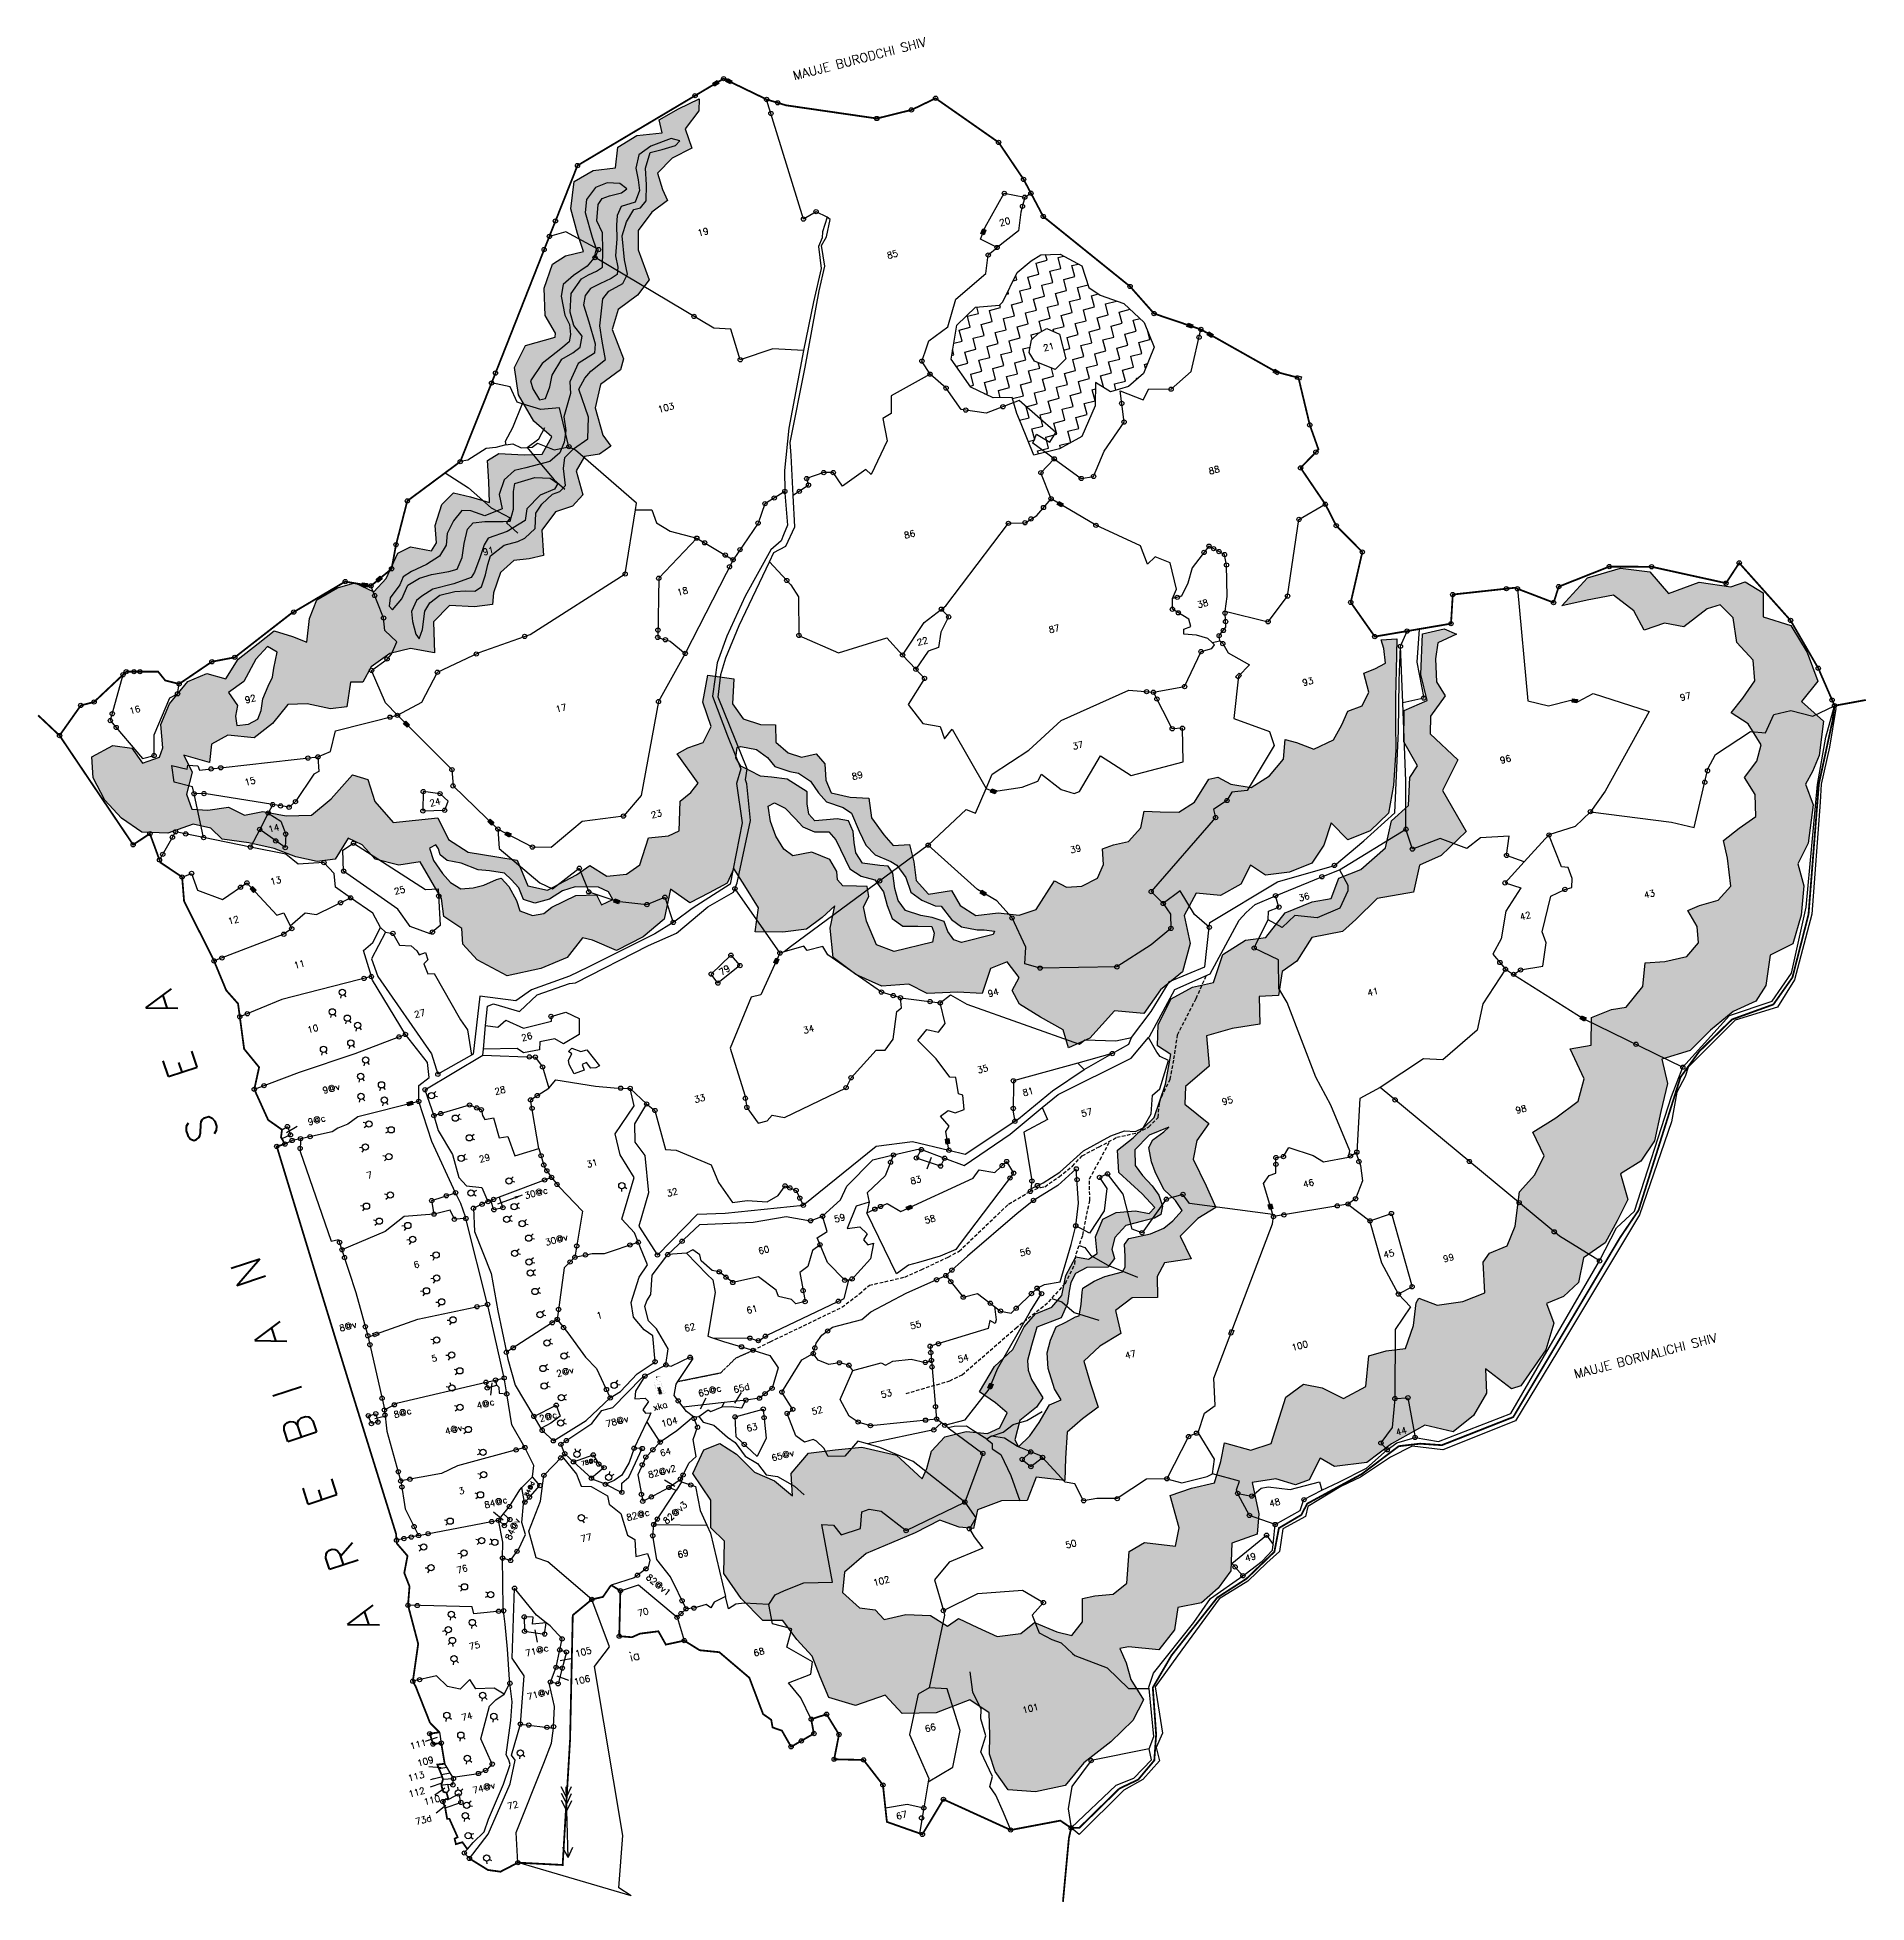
# Model space of a CAD drawing. Header units: metres. Extents: x 301635 to 304225, y 1951688 to 1954328.
import ezdxf

# ---------------------------------------------------------------- set-up
doc = ezdxf.new("R2010")
doc.units = ezdxf.units.M
for name, pattern in [('DASHDOT', [1, 0.5, -0.25, 0, -0.25]), ('DASHED', [0.75, 0.5, -0.25]), ('DIVIDE', [1.25, 0.5, -0.25, 0, -0.25, 0, -0.25])]:
    doc.linetypes.add(name, pattern=pattern)
for name, color, linetype in [('LINE_FOOTPATH', 1, 'DASHED'), ('LINE_WATER', 4, 'Continuous'), ('OFF', 1, 'Continuous'), ('OTHERS', 1, 'Continuous'), ('POLY_HATCH', 12, 'Continuous'), ('POLY_PARCEL', 6, 'Continuous'), ('POLY_WATER', 4, 'Continuous'), ('SYM_ARROW', 1, 'Continuous'), ('SYM_STONE', 1, 'Continuous'), ('SYM_WELL', 1, 'Continuous'), ('SYM_WORSHIP', 1, 'Continuous'), ('TEXT_MAPIN', 7, 'Continuous'), ('TEXT_MAPOUT', 7, 'Continuous'), ('TEXT_PARCEL', 7, 'Continuous'), ('V_BOUND_LINE', 7, 'Continuous'), ('V_BOUND_STREAM_LINE', 7, 'DASHDOT'), ('V_DIVIDE_LINE', 7, 'DIVIDE')]:
    doc.layers.add(name, color=color, linetype=linetype)
doc.styles.get("Standard").update_dxf_attribs({"font": 'simplex.shx'})
doc.dimstyles.get("Standard").update_dxf_attribs({"dimtxt": 0.18, "dimasz": 0.18, "dimexe": 0.18, "dimexo": 0.0625, "dimgap": 0.09, "dimtad": 0, "dimtih": 1, "dimtoh": 1, "dimdec": 4, "dimzin": 0, "dimdsep": 46, "dimtxsty": 'Standard', "dimcen": 0.09, "dimadec": 0, "dimazin": 0, "dimtfac": 1, "dimtdec": 4, "dimtofl": 0, "dimtmove": 0, "dimatfit": 3, "dimfxl": 1, "dimtolj": 1, "dimtzin": 0, "dimarcsym": 0})
pattern_1 = [(14.53187, (302080.223, 1951193.627), (11.55678, 19.6445), [16.11623, -16.11623]), (104.53187, (302095.824, 1951197.67), (-19.6445, 11.55678), [16.11623, -16.11623])]

msp = doc.modelspace()

# ---------------------------------------------------------------- texts
at = {"layer": 'TEXT_MAPIN'}
msp.add_text('xka', height=9.14, rotation=14.5319, dxfattribs=at).set_placement((302507.9, 1952383.8))
at = {"layer": 'TEXT_MAPOUT'}
for s, height, rotation, p in [('MAUJE BURODCHI SHIV', 12.69, 14.5319, (302706.5, 1954267.5)), ('A  R  E  B I  A  N    S  E  A', 42.69, 108.1125, (302120, 1952079.2)), ('MAUJE BORIVALICHI SHIV', 12.69, 14.5319, (303812.1, 1952429.5)), ('ia', 12.69, 14.5319, (302475.1, 1952029))]:
    msp.add_text(s, height=height, rotation=rotation, dxfattribs=at).set_placement(p)
at = {"layer": 'TEXT_PARCEL'}
for s, height, rotation, p in [('19', 9.14, 14.5319, (302571.1, 1954046.4)), ('20', 9.14, 14.5319, (302998.1, 1954060.9)), ('85', 9.14, 14.5319, (302839.1, 1954014.6)), ('21', 9.14, 14.5319, (303060.3, 1953883.6)), ('103', 9.14, 14.5319, (302514.8, 1953796.7)), ('88', 9.14, 14.5319, (303294.5, 1953709.4)), ('86', 9.14, 14.5319, (302863.4, 1953618.4)), ('91', 9.14, 14.5319, (302266.9, 1953594.9)), ('18', 9.14, 14.5319, (302541.9, 1953537.7)), ('38', 9.14, 14.5319, (303278.3, 1953520.3)), ('22', 9.14, 14.5319, (302881.5, 1953466.9)), ('87', 9.14, 14.5319, (303068.1, 1953484.7)), ('92', 9.14, 14.5319, (301930.2, 1953385.3)), ('16', 9.14, 14.5319, (301766.6, 1953369.8)), ('17', 9.14, 14.5319, (302370.2, 1953372.3)), ('37', 9.14, 14.5319, (303101.6, 1953319.6)), ('15', 9.14, 14.5319, (301929.6, 1953268.7)), ('89', 9.14, 14.5319, (302789.4, 1953276.9)), ('24', 9.14, 14.5319, (302191.6, 1953239.2)), ('14', 9.14, 14.5319, (301963.3, 1953202.3)), ('23', 9.14, 14.5319, (302505, 1953222.4)), ('39', 9.14, 14.5319, (303098.3, 1953173)), ('13', 9.14, 14.5319, (301966, 1953128)), ('25', 9.14, 14.5319, (302141.5, 1953114.4)), ('36', 9.14, 14.5319, (303421.7, 1953105)), ('43', 9.14, 14.5319, (303910.6, 1953109.1)), ('12', 9.14, 14.5319, (301906.2, 1953072.2)), ('42', 9.14, 14.5319, (303735, 1953078.2)), ('11', 9.14, 14.5319, (301999.5, 1953009.6)), ('79', 9.14, 32.3976, (302603.6, 1952999.7)), ('94', 9.14, 14.5319, (302981.8, 1952969.6)), ('41', 9.14, 14.5319, (303519.2, 1952970.7)), ('27', 9.14, 14.5319, (302169.9, 1952940.1)), ('10', 9.14, 14.5319, (302018.6, 1952918.4)), ('34', 9.14, 14.5319, (302720.4, 1952917.6)), ('26', 9.14, 14.5319, (302321.5, 1952907.1)), ('35', 9.14, 14.5319, (302966.9, 1952861.5)), ('9@v', 9.14, 14.5319, (302040.3, 1952832.7)), ('28', 9.14, 14.5319, (302283.6, 1952831)), ('33', 9.14, 14.5319, (302566.2, 1952819.7)), ('81', 9.14, 14.5319, (303031.1, 1952829.2)), ('95', 9.14, 14.5319, (303313.3, 1952816.5)), ('98', 9.14, 14.5319, (303728.9, 1952804.3)), ('9@c', 9.14, 14.5319, (302019.3, 1952788)), ('57', 9.14, 14.5319, (303114.1, 1952799.8)), ('29', 9.14, 14.5319, (302261.7, 1952735.3)), ('31', 9.14, 14.5319, (302413.9, 1952728)), ('7', 9.14, 14.5319, (302102.4, 1952712.1)), ('83', 9.14, 14.5319, (302872.1, 1952704.3)), ('46', 9.14, 14.5319, (303428, 1952699.6)), ('30@c', 9.14, 14.5319, (302326.2, 1952683.8)), ('32', 9.14, 14.5319, (302527.3, 1952686.9)), ('59', 9.14, 14.5319, (302764.4, 1952650.4)), ('58', 9.14, 14.5319, (302892.2, 1952648.7)), ('30@v', 9.14, 14.5319, (302355.4, 1952617.6)), ('60', 9.14, 14.5319, (302657, 1952605.1)), ('56', 9.14, 14.5319, (303027.1, 1952602.5)), ('45', 9.14, 14.5319, (303541.7, 1952599.8)), ('99', 9.14, 14.5319, (303626.3, 1952594.1)), ('6', 9.14, 14.5319, (302169.1, 1952585.6)), ('61', 9.14, 14.5319, (302640.2, 1952521.1)), ('8@v', 9.14, 14.5319, (302063.9, 1952496.2)), ('1', 9.14, 14.5319, (302428, 1952513.6)), ('62', 9.14, 14.5319, (302552.2, 1952495.6)), ('55', 9.14, 14.5319, (302871.9, 1952499.2)), ('100', 9.14, 14.5319, (303411.9, 1952468.7)), ('5', 9.14, 14.5319, (302194.2, 1952453.1)), ('54', 9.14, 14.5319, (302939.3, 1952451.9)), ('47', 9.14, 14.5319, (303176.1, 1952457.4)), ('2@v', 9.14, 14.5319, (302371.3, 1952431.7)), ('65d', 9.14, 14.5319, (302621.7, 1952408.8)), ('4@c', 9.14, 14.5319, (302258.3, 1952386.3)), ('65@c', 9.14, 14.5319, (302571.9, 1952403.7)), ('53', 9.14, 14.5319, (302830.5, 1952401.8)), ('8@c', 9.14, 14.5319, (302140.9, 1952373.7)), ('2@c', 9.14, 14.5319, (302347, 1952368)), ('78@v', 9.14, 14.5319, (302441.1, 1952360.7)), ('104', 9.14, 14.5319, (302519.5, 1952360.7)), ('52', 9.14, 14.5319, (302732.4, 1952378.1)), ('4@v', 9.14, 14.5319, (302213.6, 1952350)), ('63', 9.14, 14.5319, (302640.1, 1952354)), ('44', 9.14, 14.5319, (303559.4, 1952348.6)), ('78@c', 6.09, 14.5319, (302406, 1952306)), ('64', 9.14, 14.5319, (302517.8, 1952319.1)), ('65@v', 9.14, 14.5319, (302675.6, 1952312.4)), ('82@v2', 9.14, 14.5319, (302501, 1952288.5)), ('3', 9.14, 14.5319, (302232.8, 1952265.3)), ('84@d', 6.09, 64.8339, (302329.7, 1952261.9)), ('84@c', 9.14, 14.5319, (302269.1, 1952245.7)), ('82@c', 9.14, 14.5319, (302470.4, 1952227.9)), ('82@v3', 9.14, 41.6091, (302525.8, 1952222.8)), ('48', 9.14, 14.5319, (303380.2, 1952247.6)), ('84@v', 9.14, 64.8339, (302305, 1952199.9)), ('77', 9.14, 14.5319, (302405.7, 1952197.8)), ('69', 9.14, 14.5319, (302542.6, 1952175.4)), ('50', 9.14, 14.5319, (303091.8, 1952189)), ('76', 9.14, 14.5319, (302229.9, 1952153.4)), ('49', 9.14, 14.5319, (303345.9, 1952170.4)), ('82@v1', 9.14, 320.5926, (302495.8, 1952146.9)), ('102', 9.14, 14.5319, (302819.7, 1952135.6)), ('70', 9.14, 14.5319, (302486.1, 1952092.5)), ('75', 9.14, 14.5319, (302247.5, 1952045.2)), ('71@c', 9.14, 14.5319, (302327.3, 1952035.9)), ('105', 9.14, 14.5319, (302397.8, 1952035.1)), ('68', 9.14, 14.5319, (302650.1, 1952036.1)), ('106', 9.14, 14.5319, (302395.8, 1951995.3)), ('71@v', 9.14, 14.5319, (302329.8, 1951974.4)), ('74', 9.14, 14.5319, (302236.8, 1951944.8)), ('101', 9.14, 14.5319, (303030.7, 1951955.3)), ('111', 9.14, 14.5319, (302164, 1951904.5)), ('66', 9.14, 14.5319, (302892.7, 1951928.8)), ('109', 9.14, 14.5319, (302174.2, 1951880.3)), ('113', 9.14, 14.5319, (302161.1, 1951859.2)), ('112', 9.14, 14.5319, (302161.8, 1951836.5)), ('110', 9.14, 14.5319, (302183.4, 1951825.5)), ('74@v', 9.14, 14.5319, (302252.5, 1951841.8)), ('72', 9.14, 14.5319, (302301.8, 1951819.2)), ('67', 9.14, 14.5319, (302852.1, 1951805.1)), ('73d', 9.14, 14.5319, (302171.5, 1951797.5))]:
    msp.add_text(s, height=height, rotation=rotation, dxfattribs=at).set_placement(p)
at = {"layer": 'TEXT_PARCEL', "ltscale": 10}
for s, p in [('93', (303427.1, 1953409.9)), ('97', (303961.7, 1953388.8)), ('96', (303706.9, 1953299.9))]:
    msp.add_text(s, height=9.14, rotation=14.5319, dxfattribs=at).set_placement(p)

# ---------------------------------------------------------------- blocks, each defined once
blk = doc.blocks.new('STONE')
blk.add_circle((0, 0), 0.851)
blk = doc.blocks.new('STONESQUAREFILLED')
blk.add_hatch(color=256).paths.add_polyline_path([(0.7, -0.48), (0.7, 0.48), (-0.7, 0.48), (-0.7, -0.48)])
blk.add_lwpolyline([(-0.7, 0.48), (0.7, 0.48), (0.7, -0.48), (-0.7, -0.48)], close=True)
blk = doc.blocks.new('STONESQUARE')
blk.add_lwpolyline([(-0.7, 0.48), (0.7, 0.48), (0.7, -0.48), (-0.7, -0.48)], close=True)
blk = doc.blocks.new('MOTWELL')
at = {"layer": 'SYM_WELL'}
for points in [[(-0.77, 1.48), (-0.4, 0.77)], [(0.77, 1.48), (0.4, 0.77)]]:
    blk.add_lwpolyline(points, dxfattribs=at)
blk.add_circle((0, 0), 0.871, dxfattribs=at)
blk = doc.blocks.new('TEMPLE')
at = {"linetype": 'Continuous'}
h = blk.add_hatch(dxfattribs=at)
h.set_pattern_fill('ANSI31', color=256, scale=3.6, style=0)
h.set_pattern_definition([(45, (-94.63405, -100.65248), (-0.318198, 0.318198), [])])
h.paths.add_polyline_path([(-0.51, 2.32), (-0.51, 0), (0.49, 0), (0.49, 2.32)])
blk.add_hatch(color=256, dxfattribs=at).paths.add_polyline_path([(0.28, 5.69), (0.6, 5.75), (0.95, 5.71), (1.39, 5.73), (0.49, 5.85), (0.21, 6.01), (-0.14, 6.06), (-0.15, 5.55), (-0.09, 5.55)])
at = {"linetype": 'Continuous', "const_width": 0.018}
for points in [[(-1.78, 3.28), (1.75, 3.28)], [(-1.78, 0), (1.78, 0)], [(-1.16, 3.28), (-1.16, 3.69), (-0.97, 4.22), (-0.63, 4.55), (-0.33, 4.73), (-0.16, 4.99), (0.05, 4.8), (0.46, 4.5), (0.69, 4.36), (0.88, 4.09), (1.02, 3.76), (1.06, 3.28)], [(-1.16, 0), (-1.16, 3.28)], [(-0.51, 0), (-0.51, 2.32), (0.49, 2.32), (0.49, 0)], [(-0.16, 4.99), (-0.14, 6.06), (0.21, 6.01), (0.49, 5.85), (1.39, 5.73), (0.95, 5.71), (0.6, 5.75), (0.28, 5.69), (-0.09, 5.55), (-0.15, 5.55)], [(1.06, 0), (1.06, 3.28)]]:
    blk.add_lwpolyline(points, dxfattribs=at)
blk = doc.blocks.new('RIVERARROW')
for points in [[(0, 0), (3.52, 1.73)], [(0, 0), (24.26, 0)], [(0, 0), (3.52, -1.73)], [(16.05, 0), (19.57, 1.73)], [(16.05, 0), (19.57, -1.73)], [(18.43, 0), (21.95, 1.73)], [(18.43, 0), (21.95, -1.73)], [(20.74, 0), (24.26, 1.73)], [(20.74, 0), (24.26, -1.73)]]:
    blk.add_lwpolyline(points)
blk = doc.blocks.new('TEXTARROW')
blk.add_leader([(0.04, -0.01), (8.68, -0.01)], dimstyle='Standard', override={"dimtxt": 2.5, "dimasz": 2.5, "dimexe": 1.25, "dimexo": 0.625, "dimgap": 0.625, "dimtad": 1, "dimtih": 0, "dimtoh": 0, "dimzin": 8, "dimcen": 2.5, "dimtofl": 1})

# ---------------------------------------------------------------- hatches: boundary and pattern name
at = {"layer": 'POLY_HATCH'}
h = msp.add_hatch(dxfattribs=at)
h.set_pattern_fill('ZIGZAG', color=256, scale=5.075977, angle=14.5319, style=0)
h.set_pattern_definition(pattern_1)
h.paths.add_polyline_path([(303258.7, 1953085), (303275.3, 1953116.7), (303310, 1953113.6), (303338.5, 1953129.3), (303352.5, 1953156.5), (303373.4, 1953142.2), (303407.4, 1953146.5), (303439.3, 1953159.2), (303456.3, 1953184.7), (303466.7, 1953216.1), (303490.1, 1953192.2), (303521.9, 1953204.9), (303547.9, 1953230.1), (303555, 1953269.6), (303558, 1953319.4), (303557.8, 1953357), (303557.7, 1953394.6), (303558.7, 1953432.5), (303559.4, 1953476.7), (303537.3, 1953475.4), (303541.2, 1953463), (303543.3, 1953442.5), (303528.2, 1953434.2), (303512.6, 1953428.2), (303520.1, 1953401.5), (303510.5, 1953381.8), (303490.1, 1953374.5), (303481.7, 1953355.2), (303470, 1953333.6), (303442.1, 1953320.7), (303417.3, 1953330.2), (303401.5, 1953334.4), (303399.2, 1953306.4), (303379.2, 1953282.7), (303353.4, 1953266.4), (303324.7, 1953271.1), (303306.2, 1953281), (303293.5, 1953278.3), (303273.2, 1953245.6), (303250.7, 1953231.5), (303224.5, 1953231.7), (303201.8, 1953232.9), (303197.1, 1953209.3), (303179.7, 1953190.1), (303158.6, 1953185.3), (303142.9, 1953179.3), (303144.1, 1953157.3), (303135.8, 1953137.9), (303113.8, 1953126.5), (303091.8, 1953125.3), (303074.8, 1953134.3), (303048.9, 1953093.7), (303024.8, 1953085.6), (302995.3, 1953088.8), (302963.7, 1953085), (302941.5, 1953099.1), (302928.9, 1953120.7), (302896.4, 1953115.4), (302879.3, 1953134.6), (302875.6, 1953161.1), (302869.9, 1953185.7), (302846.7, 1953184.2), (302833.2, 1953199.2), (302816.1, 1953223.4), (302812.1, 1953251.1), (302785.5, 1953252.5), (302759, 1953259), (302751.2, 1953276.8), (302749.6, 1953299.9), (302737.7, 1953314.1), (302716.6, 1953309.2), (302697.8, 1953315.2), (302680.4, 1953330.5), (302679.8, 1953355.2), (302658.6, 1953355.4), (302634.1, 1953363.7), (302619.1, 1953384.7), (302620.8, 1953420.2), (302584.3, 1953425.4), (302577, 1953387.2), (302589.1, 1953352.7), (302577.7, 1953330), (302556.1, 1953322.5), (302541, 1953314.1), (302570.3, 1953272.6), (302560.3, 1953259.2), (302545, 1953246.9), (302543.7, 1953205.1), (302528.3, 1953197.9), (302500.3, 1953195.2), (302487.9, 1953156.9), (302469, 1953143.7), (302441, 1953140.9), (302417.3, 1953155.8), (302398.4, 1953142.6), (302357.3, 1953121.1), (302329.6, 1953127.3), (302314.4, 1953163.5), (302285.7, 1953168.2), (302245.1, 1953174.9), (302216.9, 1953192.5), (302201.8, 1953223.6), (302139, 1953216.9), (302112.9, 1953246.5), (302102.9, 1953277.7), (302081.4, 1953284.2), (302051.2, 1953250.3), (302023.4, 1953227.1), (301987.3, 1953226.1), (301954.4, 1953232.2), (301928.2, 1953227.3), (301905.5, 1953238.6), (301876.6, 1953234.3), (301853.9, 1953235.5), (301846.4, 1953257.1), (301854.4, 1953287.9), (301842.4, 1953312.2), (301878.9, 1953301.9), (301881.8, 1953327.5), (301904.6, 1953340.5), (301942, 1953336.7), (301968, 1953356.9), (301989.9, 1953383.6), (302017, 1953384.9), (302050.2, 1953377.5), (302073.1, 1953380.3), (302078.6, 1953415.5), (302095.9, 1953415.5), (302107.5, 1953437.1), (302133.9, 1953456), (302163.4, 1953463), (302197.4, 1953457.2), (302195.7, 1953500.7), (302218.5, 1953523.8), (302254, 1953522.2), (302279.3, 1953525.6), (302280.8, 1953541.9), (302290.6, 1953570.6), (302309.8, 1953587.7), (302331.5, 1953590.1), (302351.4, 1953594.7), (302349.2, 1953630.4), (302368.6, 1953656.5), (302392.7, 1953664.7), (302407.1, 1953680.5), (302397.6, 1953714.4), (302409.6, 1953734.7), (302431, 1953738.4), (302446.7, 1953749.4), (302435.6, 1953765.1), (302424.9, 1953803.7), (302432.3, 1953836.9), (302460.8, 1953857.7), (302465, 1953873.4), (302448.6, 1953914.5), (302457.2, 1953942.8), (302484.5, 1953963.3), (302501.2, 1953984.9), (302485.7, 1954027.4), (302485.6, 1954054.8), (302505.1, 1954080.9), (302527, 1954097.4), (302519.8, 1954112.7), (302513.1, 1954135.9), (302533.8, 1954157.2), (302561.4, 1954171.4), (302552.3, 1954199), (302571.3, 1954224.3), (302572.1, 1954241.1), (302542.5, 1954227), (302515.2, 1954211.7), (302519.4, 1954193), (302483.9, 1954189.5), (302456.9, 1954173), (302453.7, 1954143.4), (302422.1, 1954139.7), (302394.8, 1954124.4), (302390.2, 1954085.5), (302399.9, 1954050.4), (302408.4, 1954025.2), (302382.5, 1954019.1), (302364.5, 1954007.4), (302352.3, 1953973), (302354, 1953934.6), (302368.7, 1953909.7), (302368.3, 1953903.9), (302326, 1953892.2), (302310.5, 1953860.8), (302316.1, 1953822.1), (302337.9, 1953785), (302363.4, 1953762.9), (302349.9, 1953738.4), (302324, 1953737.4), (302288.5, 1953739), (302272.5, 1953729.2), (302274.4, 1953699.7), (302275.1, 1953669.9), (302248.2, 1953677.6), (302224.3, 1953683.5), (302207.5, 1953667), (302198, 1953637.2), (302199.9, 1953612.8), (302193.2, 1953601.5), (302163.1, 1953607), (302145.6, 1953598.1), (302128.7, 1953562.4), (302111.3, 1953543.2), (302084.3, 1953556), (302060, 1953549.1), (302030.6, 1953531.9), (302020.2, 1953505.6), (302016.7, 1953472.2), (301996.1, 1953480.2), (301970.4, 1953488.2), (301947.6, 1953470.2), (301919.5, 1953448.2), (301901.9, 1953420.1), (301875, 1953427.8), (301847.9, 1953416.3), (301822.3, 1953384.8), (301810.1, 1953355.5), (301812.9, 1953322.4), (301808.1, 1953309.1), (301784, 1953300.9), (301769, 1953321.9), (301741.8, 1953325.7), (301712.1, 1953309.7), (301714, 1953280.2), (301730.6, 1953248.2), (301754.4, 1953223.1), (301783.2, 1953203.1), (301819.9, 1953201.8), (301855.6, 1953214.2), (301880.7, 1953208.6), (301896.9, 1953193.1), (301934.5, 1953188.1), (301970.4, 1953180.2), (302000.9, 1953168.4), (302031.4, 1953161.6), (302056.7, 1953165), (302075.2, 1953194.6), (302094.9, 1953185.1), (302113.5, 1953165), (302147, 1953156.5), (302177.1, 1953161.1), (302192.2, 1953135), (302207.3, 1953109), (302210.6, 1953083.7), (302236.1, 1953066.7), (302237.3, 1953044.7), (302257.7, 1953022.6), (302300, 1952999.8), (302347.8, 1953010.2), (302385.3, 1953025.7), (302406.8, 1953053.6), (302421, 1953050.2), (302454.9, 1953035.4), (302492.7, 1953054.8), (302522.6, 1953079.8), (302531.4, 1953122.2), (302558.7, 1953103.1), (302586.3, 1953117.3), (302611.5, 1953130.9), (302620.8, 1953151.8), (302636.7, 1953127.2), (302655.7, 1953095.8), (302651, 1953062), (302690.2, 1953061.3), (302724.1, 1953065.7), (302746, 1953082.2), (302764, 1953099), (302757.6, 1953067.3), (302761.4, 1953025.6), (302793.8, 1953001.5), (302830.6, 1952984.9), (302868.8, 1952987.8), (302894.6, 1952974.7), (302938.2, 1952976.4), (302972.5, 1952974.5), (302984.4, 1953010.1), (303008.1, 1953019.4), (303024.7, 1952997.5), (303014.8, 1952979), (303025.6, 1952959.5), (303055.3, 1952941.1), (303087.3, 1952923.2), (303094.6, 1952897.7), (303124.9, 1952911.3), (303160.1, 1952950.4), (303201.4, 1952946.4), (303225.2, 1952980), (303256.3, 1953005.3), (303266.9, 1953045.7)])
h.paths.add_polyline_path([(302989.9, 1953062.9), (302988.3, 1953058.3), (302943.5, 1953046.7), (302932.5, 1953050.9), (302923.8, 1953062.7), (302918.8, 1953076.8), (302901.9, 1953082.3), (302885.6, 1953085.1), (302864.1, 1953092.2), (302853.4, 1953106.3), (302849, 1953123.5), (302846.1, 1953145.2), (302839.4, 1953154.8), (302827.9, 1953156), (302803.1, 1953159.4), (302793.7, 1953173.8), (302791.2, 1953188.7), (302790.1, 1953203.9), (302783.4, 1953219), (302767.2, 1953221.8), (302752, 1953220.7), (302735.5, 1953219.3), (302727.4, 1953228.4), (302725, 1953243.3), (302724.9, 1953260.1), (302696.3, 1953278), (302674.5, 1953280.8), (302658.6, 1953282.3), (302644, 1953289.8), (302631, 1953296.3), (302623.7, 1953308.5), (302625.5, 1953323), (302630.8, 1953324.4), (302653, 1953320.3), (302668.6, 1953308.9), (302679, 1953296.1), (302700.5, 1953289), (302712.4, 1953286.4), (302729.4, 1953275.4), (302740.7, 1953258.6), (302752.4, 1953246.2), (302775.6, 1953238.1), (302787.6, 1953230), (302798.4, 1953204.6), (302807.8, 1953184.5), (302821.1, 1953171.1), (302843.4, 1953161.4), (302851.7, 1953156.5), (302864.7, 1953138.8), (302871.5, 1953118), (302887.1, 1953106.6), (302906, 1953098.9), (302914.6, 1953098.3), (302929.3, 1953079.6), (302943.3, 1953069.1), (302965.5, 1953065), (302975.4, 1953064.8)], flags=16)
h.paths.add_polyline_path([(302904.6, 1953060.2), (302902.3, 1953047.2), (302848.1, 1953034.3), (302823, 1953043.6), (302808.7, 1953077.2), (302804.5, 1953097.5), (302812.1, 1953111.9), (302809.6, 1953126), (302794.8, 1953126.6), (302775.4, 1953127.2), (302767.6, 1953135.4), (302766.7, 1953147.6), (302756.8, 1953164.2), (302731.5, 1953174.6), (302704.5, 1953169.8), (302691.9, 1953179), (302680.3, 1953197.5), (302672.7, 1953218.1), (302669.4, 1953239.8), (302678.4, 1953244.4), (302693.8, 1953237.1), (302707.7, 1953222.6), (302718.7, 1953210.8), (302735.2, 1953203.8), (302755.6, 1953203.4), (302765.3, 1953192.4), (302785, 1953151.2), (302801.3, 1953140.7), (302820.7, 1953135.6), (302833, 1953118.5), (302838, 1953099.4), (302845, 1953080.9), (302860.2, 1953070.2), (302881.7, 1953070.1), (302901.1, 1953069.5)], flags=16)
h.paths.add_polyline_path([(302449.7, 1953107.7), (302433.6, 1953100.2), (302426.5, 1953114.2), (302397.4, 1953113.4), (302363.3, 1953096.7), (302352, 1953088.1), (302335.8, 1953085), (302318.2, 1953091.7), (302313.3, 1953106.3), (302302.6, 1953126.1), (302291.6, 1953137.9), (302285.2, 1953136.3), (302267, 1953128.2), (302252.2, 1953124.3), (302234.4, 1953123.1), (302219.7, 1953131.7), (302208.5, 1953144.6), (302195.9, 1953162.8), (302190.1, 1953180.5), (302199.1, 1953185.1), (302202.9, 1953179.3), (302205.1, 1953170.8), (302215, 1953163.2), (302235.2, 1953159.4), (302259.1, 1953149.8), (302275.3, 1953148.4), (302296.6, 1953144.9), (302305.7, 1953135.9), (302316.6, 1953124.1), (302323.1, 1953107.7), (302339.1, 1953102.8), (302360.3, 1953108.3), (302378.7, 1953119.9), (302396.5, 1953125.6), (302429.4, 1953125.1), (302443.5, 1953118.6)], flags=16)
h.paths.add_polyline_path([(301967.8, 1953422.5), (301962, 1953409.7), (301954.2, 1953391.8), (301951.7, 1953375.4), (301947.1, 1953362.9), (301934.1, 1953356.1), (301917.7, 1953354.1), (301915.5, 1953367.1), (301918.2, 1953382.5), (301905.6, 1953400.7), (301927.5, 1953416.5), (301944.2, 1953448), (301961, 1953465.9), (301974.4, 1953458), (301970, 1953435.5)], flags=16)
h = msp.add_hatch(dxfattribs=at)
h.set_pattern_fill('ZIGZAG', color=256, scale=5.075977, angle=14.5319, style=0)
h.set_pattern_definition(pattern_1)
h.paths.add_polyline_path([(303132.9, 1953839.9), (303154.1, 1953826.4), (303179.7, 1953833.8), (303200.8, 1953852.6), (303215.9, 1953889.6), (303201.9, 1953924.7), (303173, 1953951.7), (303139.7, 1953963.5), (303123.6, 1953974.1), (303113.5, 1954004.6), (303083.1, 1954021.3), (303055.8, 1954020.6), (303041.8, 1954012), (303022.1, 1953995.6), (302999.7, 1953949.2), (302963, 1953946.5), (302936.5, 1953920.7), (302928.5, 1953872.8), (302956.5, 1953832.9), (302987.9, 1953817.8), (303015.2, 1953818.6), (303021.8, 1953795.6), (303027.7, 1953781), (303045.5, 1953737), (303081.9, 1953745.8), (303113.4, 1953763.1), (303132.4, 1953806.7)])
h.paths.add_polyline_path([(303091.1, 1953873.2), (303075.8, 1953858), (303046.8, 1953869.7), (303039, 1953882.3), (303042.3, 1953900.1), (303052.3, 1953909.5), (303064.2, 1953915.9), (303082, 1953908.1)], flags=16)
h = msp.add_hatch(dxfattribs=at)
h.set_pattern_fill('ZIGZAG', color=256, scale=5.075977, angle=14.5319, style=0)
h.set_pattern_definition(pattern_1)
h.paths.add_polyline_path([(303451.2, 1952317.1), (303471.4, 1952305.2), (303517.1, 1952310.9), (303552, 1952337.1), (303599.2, 1952363.6), (303639.2, 1952354.2), (303668.1, 1952377.4), (303686.6, 1952408.8), (303685.2, 1952443.3), (303721.9, 1952415.2), (303735.2, 1952419.4), (303770.5, 1952470.2), (303781.9, 1952508), (303771.3, 1952536), (303795.4, 1952545.6), (303816.9, 1952565.6), (303823.6, 1952600.7), (303854.4, 1952621.7), (303871.6, 1952652.8), (303886.3, 1952683.2), (303876.2, 1952719.6), (303905.1, 1952737.3), (303924.3, 1952766.2), (303933.4, 1952807.5), (303942.9, 1952847.5), (303934.7, 1952881.6), (303974.6, 1952894), (304003.4, 1952922.6), (304035.4, 1952949.3), (304067.9, 1952963.9), (304082, 1952986), (304087.9, 1953029.2), (304120.1, 1953045), (304132.1, 1953085.7), (304135.7, 1953127), (304127, 1953158.2), (304142, 1953187.3), (304149.1, 1953241.8), (304138.1, 1953271), (304147.7, 1953289.2), (304157.6, 1953311.6), (304163.5, 1953360.2), (304132.3, 1953388.3), (304155.6, 1953416.9), (304140.4, 1953457.4), (304117.4, 1953495.8), (304078, 1953508.1), (304078.2, 1953541.7), (304052.8, 1953557.6), (304032.2, 1953550.2), (303987.3, 1953557), (303944.3, 1953541.1), (303917.9, 1953571.8), (303876.2, 1953576.7), (303829.2, 1953563.2), (303792.9, 1953523.7), (303828.8, 1953531.3), (303866.2, 1953538.6), (303895.2, 1953516.5), (303909.5, 1953489), (303938.3, 1953498.8), (303966, 1953494), (303998.7, 1953519.3), (304017.3, 1953524.9), (304035.8, 1953506.4), (304040.8, 1953471.7), (304064.1, 1953446.5), (304066.1, 1953417.4), (304049.1, 1953393), (304032.9, 1953371.9), (304057, 1953356.5), (304075.1, 1953326.8), (304069.1, 1953303.6), (304051.8, 1953280.7), (304066.9, 1953256.5), (304067.7, 1953225.5), (304043.9, 1953208.9), (304022, 1953191.2), (304027.7, 1953166.3), (304032.3, 1953126.6), (304014.2, 1953106.7), (303988.1, 1953099.1), (303971.4, 1953092.4), (303984.6, 1953069.4), (303986.5, 1953046.6), (303969.9, 1953027.1), (303938.9, 1953019.9), (303911.2, 1953018.3), (303907.9, 1952984.6), (303884.3, 1952955.2), (303863.4, 1952952.2), (303835, 1952940.9), (303834.8, 1952901.6), (303804.9, 1952896.2), (303824.7, 1952854.1), (303816.1, 1952822.2), (303784.4, 1952798.8), (303752, 1952778.4), (303767.9, 1952744.8), (303754.8, 1952718.2), (303733, 1952694.1), (303727.2, 1952645.3), (303715.9, 1952617.6), (303690.6, 1952607), (303681.8, 1952594.3), (303684.3, 1952550.9), (303652.9, 1952538.8), (303616.6, 1952533.4), (303590.7, 1952543.5), (303586.8, 1952536.9), (303583.2, 1952504.7), (303571.6, 1952472), (303544.3, 1952469), (303519.7, 1952461.8), (303515.7, 1952418.3), (303484, 1952401.3), (303453.6, 1952416.6), (303427.4, 1952421.8), (303402.5, 1952403.4), (303381.7, 1952337.9), (303353, 1952328), (303315.8, 1952338.4), (303310.6, 1952312.2), (303301.6, 1952281.9), (303269.1, 1952274.2), (303238.9, 1952264), (303251.5, 1952218.4), (303246.2, 1952192.2), (303202.3, 1952197.7), (303180.8, 1952184.9), (303177.2, 1952139.9), (303157.9, 1952124.5), (303132.1, 1952121.8), (303114.7, 1952118.1), (303114.4, 1952085.1), (303099.3, 1952066), (303078, 1952070.9), (303046.4, 1952084.3), (303027.1, 1952068.9), (302993.8, 1952064.3), (302965.7, 1952077), (302939, 1952090.1), (302923.5, 1952078.9), (302899.4, 1952094.3), (302864.6, 1952095.7), (302833.6, 1952088.5), (302821.2, 1952102.1), (302798.8, 1952105.1), (302774.7, 1952126.9), (302777.6, 1952155.7), (302808.5, 1952182.1), (302844, 1952196.9), (302877.9, 1952211.3), (302912.6, 1952229.1), (302940, 1952219.4), (302960.5, 1952217.5), (302965.8, 1952243.7), (303000.1, 1952256.6), (303036.1, 1952257.1), (303049.2, 1952290.2), (303089.7, 1952285.4), (303090.4, 1952316.9), (303092.9, 1952353.6), (303114.4, 1952372.8), (303136.7, 1952388.9), (303125.7, 1952422.1), (303116.6, 1952454.2), (303139.2, 1952475.3), (303169, 1952493.4), (303161.3, 1952525.9), (303184.7, 1952544), (303220.7, 1952544.5), (303220.3, 1952574), (303230.5, 1952593.5), (303268.3, 1952599.3), (303252.7, 1952631.3), (303277.6, 1952656.2), (303303.2, 1952671.7), (303289.6, 1952702.6), (303271, 1952740.2), (303276.3, 1952766.4), (303293.2, 1952790.8), (303259.6, 1952818.2), (303260.4, 1952843.2), (303293.8, 1952871.9), (303289.9, 1952914.9), (303326.5, 1952925.2), (303365.8, 1952931.4), (303364.6, 1952970.4), (303392.2, 1952971.9), (303397, 1953006), (303418.2, 1953020.3), (303439.2, 1953053.8), (303482.6, 1953062.6), (303501.5, 1953079.6), (303531.6, 1953109), (303582.9, 1953118.3), (303591.4, 1953156.5), (303622.4, 1953170.2), (303657.7, 1953204.2), (303624.3, 1953262), (303645.9, 1953305.3), (303606.7, 1953342.3), (303607.4, 1953367.4), (303628, 1953396), (303615.6, 1953416), (303614.4, 1953448.5), (303617.4, 1953470.9), (303643.9, 1953483.4), (303626.7, 1953490.9), (303595.7, 1953483.7), (303593.7, 1953426.3), (303602.5, 1953389.3), (303570, 1953375.3), (303569.5, 1953331.1), (303588.8, 1953296.8), (303577.8, 1953280.4), (303576.1, 1953240.7), (303551.9, 1953219.2), (303543.4, 1953180.9), (303508.8, 1953150.3), (303477.5, 1953138.2), (303466.6, 1953109), (303439.7, 1953104.4), (303401.3, 1953088.8), (303374.2, 1953053.8), (303345.5, 1953050.3), (303313.1, 1953029.9), (303300, 1952990.5), (303270.5, 1952983.6), (303240.3, 1952967), (303221.6, 1952930.9), (303220.6, 1952900.7), (303239.5, 1952888.5), (303232, 1952846.3), (303216.2, 1952799.1), (303186.1, 1952770.2), (303163.9, 1952752.8), (303165.9, 1952721.2), (303199.1, 1952690.9), (303217.1, 1952671.7), (303209, 1952663.4), (303189.5, 1952667.2), (303162.1, 1952664.9), (303143.4, 1952655.3), (303132.8, 1952630), (303135.4, 1952606.8), (303123.1, 1952598.8), (303105.3, 1952601.7), (303090.9, 1952575.4), (303085.2, 1952547.3), (303071, 1952530.7), (303048.2, 1952521.3), (303031.8, 1952502.7), (303016.1, 1952470.7), (302990.2, 1952446.9), (302968.8, 1952410.6), (302991.3, 1952395.2), (303007.9, 1952381.1), (302997.6, 1952360), (302979.9, 1952352), (302949.9, 1952354.5), (302919.6, 1952347.3), (302901, 1952326.8), (302894.3, 1952302.5), (302887.8, 1952287.8), (302851.1, 1952321.3), (302802.3, 1952332.6), (302764.3, 1952328.9), (302726.6, 1952323.9), (302702, 1952295), (302704, 1952263.4), (302678.6, 1952284.8), (302650.1, 1952297.3), (302625, 1952322.8), (302601.3, 1952337.9), (302578.4, 1952328.5), (302563.1, 1952295.2), (302588.6, 1952257.4), (302588.5, 1952218.4), (302607.7, 1952199.5), (302606.7, 1952153.5), (302631.5, 1952118.3), (302662.1, 1952087.3), (302690.2, 1952087), (302710.2, 1952060.1), (302732.1, 1952036.4), (302743.1, 1952007.2), (302755.4, 1951978.3), (302793.2, 1951966.9), (302835.3, 1951981.2), (302859.1, 1951955.3), (302907.4, 1951956.2), (302955.3, 1951974.7), (302982.6, 1951956.5), (302983.3, 1951924.6), (302982.7, 1951897.9), (302991.1, 1951873.4), (303009.5, 1951847.4), (303047.9, 1951844.4), (303090, 1951853.3), (303116.6, 1951885.4), (303154.7, 1951915.1), (303185.7, 1951945.7), (303200.7, 1951974.9), (303183, 1952003.7), (303176.2, 1952027.2), (303167.5, 1952047.5), (303179.9, 1952050), (303222.8, 1952045.5), (303244.9, 1952073.7), (303249.6, 1952105.7), (303282.8, 1952112.2), (303306.8, 1952132.8), (303324.4, 1952157.2), (303325.9, 1952196.5), (303361.6, 1952209.2), (303364.4, 1952237.9), (303354.9, 1952282.5), (303388.4, 1952287.8), (303415.9, 1952279.2), (303435.3, 1952286.3)])
h.paths.add_polyline_path([(303171.1, 1952580.7), (303146.1, 1952574.2), (303130.9, 1952567.5), (303115.1, 1952557.8), (303113.9, 1952551.8), (303112.7, 1952534.6), (303109.9, 1952518.4), (303104.6, 1952517.1), (303091.1, 1952509.3), (303077.3, 1952502.9), (303069.5, 1952484), (303064.4, 1952465.8), (303065.9, 1952443.7), (303074.7, 1952415.1), (303084.4, 1952399.3), (303068, 1952392.2), (303053.3, 1952367.3), (303039.9, 1952348.3), (303024.2, 1952333), (303018.8, 1952342.9), (303026, 1952370.2), (303049.3, 1952388.9), (303058.5, 1952402.5), (303042.2, 1952428.5), (303037.5, 1952441.4), (303036.7, 1952455.2), (303042.5, 1952476.4), (303049.9, 1952502.3), (303084.4, 1952515.4), (303093.2, 1952536), (303095.7, 1952553.5), (303098.2, 1952565.4), (303104.7, 1952578.4), (303120.8, 1952586.8), (303150.3, 1952587.4), (303159.7, 1952599.7), (303156.3, 1952612.9), (303160.5, 1952629.4), (303175.9, 1952646.1), (303199.6, 1952652.2), (303216.7, 1952656.7), (303225.3, 1952661.7), (303227.8, 1952673.6), (303222.4, 1952689.1), (303213.4, 1952702.2), (303199.7, 1952717), (303189, 1952731.1), (303188.8, 1952753.5), (303208.8, 1952774.2), (303236.8, 1952785.7), (303229.6, 1952778.8), (303214.1, 1952767.7), (303208.6, 1952756.5), (303212.4, 1952736.4), (303217.5, 1952722.2), (303229.6, 1952697.2), (303246.3, 1952681.8), (303255.7, 1952667.4), (303242.6, 1952652.7), (303229.8, 1952642.4), (303210.7, 1952634.6), (303180, 1952628), (303173.8, 1952619.4), (303175.2, 1952602.9), (303175, 1952587.4)], flags=16)

# ---------------------------------------------------------------- linework, layer by layer
at = {"layer": 'LINE_FOOTPATH', "ltscale": 10}
for points in [[(303040, 1952694.3), (303055.1, 1952700.3), (303061.3, 1952701.2), (303081.4, 1952715.4), (303100.5, 1952730.4), (303114.2, 1952745), (303138, 1952757.6), (303163.1, 1952771.1), (303192.9, 1952777.7), (303208.2, 1952785.6), (303221.7, 1952799.2), (303223.5, 1952819.7), (303226.7, 1952828.9), (303238.6, 1952853.3), (303244, 1952882), (303249.1, 1952916.3), (303275.5, 1952967.8), (303289.9, 1953000.1)], [(302864.8, 1952408.5), (302926.7, 1952426.3), (302944.1, 1952435), (303020, 1952501.1), (303066.8, 1952538.1), (303090.3, 1952564.4), (303103.8, 1952591.6), (303105.6, 1952606.4), (303115, 1952632.8), (303124.8, 1952682), (303124.5, 1952712.3), (303139.5, 1952739.6), (303153.7, 1952766.1)], [(302648.1, 1952469.6), (302672.5, 1952481.6), (302774.1, 1952530.6), (302798.9, 1952549.7), (302812.9, 1952561.7), (302863.2, 1952573.3), (302886.3, 1952583.6), (302924.4, 1952601.6), (302939.9, 1952609.9), (303010, 1952676.6), (303040, 1952694.3)]]:
    msp.add_lwpolyline(points, dxfattribs=at)
at = {"layer": 'LINE_FOOTPATH'}
msp.add_lwpolyline([(302541.9, 1952425.5), (302602.5, 1952437.8), (302624, 1952458.8), (302648.1, 1952469.6)], dxfattribs=at)
at = {"layer": 'LINE_WATER'}
for points in [[(302321.5, 1953809.5), (302307.6, 1953775.6), (302297.1, 1953756.3), (302298.1, 1953751.6)], [(302328.4, 1953747.7), (302344.9, 1953759.7), (302353.5, 1953776)], [(302298.1, 1953751.6), (302284.2, 1953747.5), (302270.2, 1953746.4), (302244.4, 1953729.6), (302233.7, 1953727.6)], [(302298.1, 1953751.6), (302308, 1953753), (302319.8, 1953747.1), (302328.4, 1953747.7)], [(302328.4, 1953747.7), (302335.5, 1953748.2), (302343.2, 1953753.8), (302366.6, 1953744.2), (302387.6, 1953748.8)], [(302328.4, 1953747.7), (302348.7, 1953723.3), (302366.7, 1953701.8), (302381.7, 1953688.6)], [(302212.5, 1953711.9), (302245.2, 1953690.4), (302277.7, 1953662.1), (302304.2, 1953647.9), (302299.3, 1953640.8), (302315.2, 1953626.5)], [(303109.7, 1952617.9), (303118.1, 1952615), (303126.3, 1952603.8), (303150.6, 1952590.2), (303192.6, 1952573.3)], [(303071.1, 1952542.9), (303085.4, 1952538), (303102.6, 1952523), (303137.7, 1952512.2)], [(302571.5, 1952376.1), (302577.5, 1952367.7), (302592.8, 1952363.5), (302611.9, 1952346.6), (302623.1, 1952338.9), (302637.2, 1952319.5), (302654.3, 1952309.2), (302666.6, 1952293.4), (302682.6, 1952290.8), (302706.8, 1952277.5), (302720.5, 1952265.2)], [(302985.8, 1952348), (303002.2, 1952353.8), (303016.2, 1952364.5), (303035.6, 1952370), (303057.4, 1952383.2)], [(302979, 1952344), (302986.5, 1952337.8), (302986.7, 1952329.9), (302998.9, 1952322.1), (303013.2, 1952292.6), (303025.7, 1952256.5)], [(302948, 1952254.8), (302875, 1952312), (302827.5, 1952332.2), (302810.3, 1952337)], [(303012.9, 1951790.5), (303002.9, 1951815.4), (302992.1, 1951840), (302983.2, 1951852.2), (302987.1, 1951866.1), (302970.5, 1951901.1), (302977.5, 1951923.7), (302970.7, 1951948), (302971.1, 1951961.8), (302959.2, 1951985.6), (302955.7, 1952014.3)]]:
    msp.add_lwpolyline(points, dxfattribs=at)
at = {"layer": 'OFF'}
for points in [[(302507.7, 1952223), (302582.7, 1952222)], [(303109.8, 1951784), (303098.5, 1951793.4)], [(302246.7, 1951750.2), (302239.5, 1951758)], [(302475.7, 1951697.5), (302315.4, 1951744.3)]]:
    msp.add_lwpolyline(points, dxfattribs=at)
at = {"layer": 'OTHERS'}
msp.add_lwpolyline([(302395, 1952861.1), (302387.7, 1952874.2), (302386.8, 1952880.3), (302391.8, 1952889.3), (302386.9, 1952892.4), (302391.8, 1952897.4), (302404.6, 1952892.4), (302413.1, 1952894.8), (302430.9, 1952872.2), (302425.8, 1952869.3), (302418.5, 1952869), (302412.3, 1952877.2), (302406.5, 1952874.4), (302409.1, 1952866.4)], close=True, dxfattribs=at)
at = {"layer": 'POLY_HATCH'}
for points in [[(302572.1, 1954241.1), (302571.3, 1954224.3), (302552.3, 1954199), (302561.4, 1954171.4), (302533.8, 1954157.2), (302513.1, 1954135.9), (302519.8, 1954112.7), (302527, 1954097.4), (302505.1, 1954080.9), (302485.6, 1954054.8), (302485.7, 1954027.4), (302501.2, 1953984.9), (302484.5, 1953963.3), (302457.2, 1953942.8), (302448.6, 1953914.5), (302465, 1953873.4), (302460.8, 1953857.7), (302432.3, 1953836.9), (302424.9, 1953803.7), (302435.6, 1953765.1), (302446.7, 1953749.4), (302431, 1953738.4), (302409.6, 1953734.7), (302397.6, 1953714.4), (302407.1, 1953680.5), (302392.7, 1953664.7), (302368.6, 1953656.5), (302349.2, 1953630.4), (302351.4, 1953594.7), (302331.5, 1953590.1), (302309.8, 1953587.7), (302290.6, 1953570.6), (302280.8, 1953541.9), (302279.3, 1953525.6), (302254, 1953522.2), (302218.5, 1953523.8), (302195.7, 1953500.7), (302197.4, 1953457.2), (302163.4, 1953463), (302133.9, 1953456), (302107.5, 1953437.1), (302095.9, 1953415.5), (302078.6, 1953415.5), (302073.1, 1953380.3), (302050.2, 1953377.5), (302017, 1953384.9), (301989.9, 1953383.6), (301968, 1953356.9), (301942, 1953336.7), (301904.6, 1953340.5), (301881.8, 1953327.5), (301878.9, 1953301.9), (301842.4, 1953312.2), (301854.4, 1953287.9), (301846.4, 1953257.1), (301853.9, 1953235.5), (301876.6, 1953234.3), (301905.5, 1953238.6), (301928.2, 1953227.3), (301954.4, 1953232.2), (301987.3, 1953226.1), (302023.4, 1953227.1), (302051.2, 1953250.3), (302081.4, 1953284.2), (302102.9, 1953277.7), (302112.9, 1953246.5), (302139, 1953216.9), (302201.8, 1953223.6), (302216.9, 1953192.5), (302245.1, 1953174.9), (302285.7, 1953168.2), (302314.4, 1953163.5), (302329.6, 1953127.3), (302357.3, 1953121.1), (302398.4, 1953142.6), (302417.3, 1953155.8), (302441, 1953140.9), (302469, 1953143.7), (302487.9, 1953156.9), (302500.3, 1953195.2), (302528.3, 1953197.9), (302543.7, 1953205.1), (302545, 1953246.9), (302560.3, 1953259.2), (302570.3, 1953272.6), (302541, 1953314.1), (302556.1, 1953322.5), (302577.7, 1953330), (302589.1, 1953352.7), (302577, 1953387.2), (302584.3, 1953425.4), (302620.8, 1953420.2), (302619.1, 1953384.7), (302634.1, 1953363.7), (302658.6, 1953355.4), (302679.8, 1953355.2), (302680.4, 1953330.5), (302697.8, 1953315.2), (302716.6, 1953309.2), (302737.7, 1953314.1), (302749.6, 1953299.9), (302751.2, 1953276.8), (302759, 1953259), (302785.5, 1953252.5), (302812.1, 1953251.1), (302816.1, 1953223.4), (302833.2, 1953199.2), (302846.7, 1953184.2), (302869.9, 1953185.7), (302875.6, 1953161.1), (302879.3, 1953134.6), (302896.4, 1953115.4), (302928.9, 1953120.7), (302941.5, 1953099.1), (302963.7, 1953085), (302995.3, 1953088.8), (303024.8, 1953085.6), (303048.9, 1953093.7), (303074.8, 1953134.3), (303091.8, 1953125.3), (303113.8, 1953126.5), (303135.8, 1953137.9), (303144.1, 1953157.3), (303142.9, 1953179.3), (303158.6, 1953185.3), (303179.7, 1953190.1), (303197.1, 1953209.3), (303201.8, 1953232.9), (303224.5, 1953231.7), (303250.7, 1953231.5), (303273.2, 1953245.6), (303293.5, 1953278.3), (303306.2, 1953281), (303324.7, 1953271.1), (303353.4, 1953266.4), (303379.2, 1953282.7), (303399.2, 1953306.4), (303401.5, 1953334.4), (303417.3, 1953330.2), (303442.1, 1953320.7), (303470, 1953333.6), (303481.7, 1953355.2), (303490.1, 1953374.5), (303510.5, 1953381.8), (303520.1, 1953401.5), (303512.6, 1953428.2), (303528.2, 1953434.2), (303543.3, 1953442.5), (303541.2, 1953463), (303537.3, 1953475.4), (303559.4, 1953476.7), (303558.7, 1953432.5), (303557.7, 1953394.6), (303557.8, 1953357), (303558, 1953319.4), (303555, 1953269.6), (303547.9, 1953230.1), (303521.9, 1953204.9), (303490.1, 1953192.2), (303466.7, 1953216.1), (303456.3, 1953184.7), (303439.3, 1953159.2), (303407.4, 1953146.5), (303373.4, 1953142.2), (303352.5, 1953156.5), (303338.5, 1953129.3), (303310, 1953113.6), (303275.3, 1953116.7), (303258.7, 1953085), (303266.9, 1953045.7), (303256.3, 1953005.3), (303225.2, 1952980), (303201.4, 1952946.4), (303160.1, 1952950.4), (303124.9, 1952911.3), (303094.6, 1952897.7), (303087.3, 1952923.2), (303055.3, 1952941.1), (303025.6, 1952959.5), (303014.8, 1952979), (303024.7, 1952997.5), (303008.1, 1953019.4), (302984.4, 1953010.1), (302972.5, 1952974.5), (302938.2, 1952976.4), (302894.6, 1952974.7), (302868.8, 1952987.8), (302830.6, 1952984.9), (302793.8, 1953001.5), (302761.4, 1953025.6), (302757.6, 1953067.3), (302764, 1953099), (302746, 1953082.2), (302724.1, 1953065.7), (302690.2, 1953061.3), (302651, 1953062), (302655.7, 1953095.8), (302636.7, 1953127.2), (302620.8, 1953151.8), (302611.5, 1953130.9), (302586.3, 1953117.3), (302558.7, 1953103.1), (302531.4, 1953122.2), (302522.6, 1953079.8), (302492.7, 1953054.8), (302454.9, 1953035.4), (302421, 1953050.2), (302406.8, 1953053.6), (302385.3, 1953025.7), (302347.8, 1953010.2), (302300, 1952999.8), (302257.7, 1953022.6), (302237.3, 1953044.7), (302236.1, 1953066.7), (302210.6, 1953083.7), (302207.3, 1953109), (302192.2, 1953135), (302177.1, 1953161.1), (302147, 1953156.5), (302113.5, 1953165), (302094.9, 1953185.1), (302075.2, 1953194.6), (302056.7, 1953165), (302031.4, 1953161.6), (302000.9, 1953168.4), (301970.4, 1953180.2), (301934.5, 1953188.1), (301896.9, 1953193.1), (301880.7, 1953208.6), (301855.6, 1953214.2), (301819.9, 1953201.8), (301783.2, 1953203.1), (301754.4, 1953223.1), (301730.6, 1953248.2), (301714, 1953280.2), (301712.1, 1953309.7), (301741.8, 1953325.7), (301769, 1953321.9), (301784, 1953300.9), (301808.1, 1953309.1), (301812.9, 1953322.4), (301810.1, 1953355.5), (301822.3, 1953384.8), (301847.9, 1953416.3), (301875, 1953427.8), (301901.9, 1953420.1), (301919.5, 1953448.2), (301947.6, 1953470.2), (301970.4, 1953488.2), (301996.1, 1953480.2), (302016.7, 1953472.2), (302020.2, 1953505.6), (302030.6, 1953531.9), (302060, 1953549.1), (302084.3, 1953556), (302111.3, 1953543.2), (302128.7, 1953562.4), (302145.6, 1953598.1), (302163.1, 1953607), (302193.2, 1953601.5), (302199.9, 1953612.8), (302198, 1953637.2), (302207.5, 1953667), (302224.3, 1953683.5), (302248.2, 1953677.6), (302275.1, 1953669.9), (302274.4, 1953699.7), (302272.5, 1953729.2), (302288.5, 1953739), (302324, 1953737.4), (302349.9, 1953738.4), (302363.4, 1953762.9), (302337.9, 1953785), (302316.1, 1953822.1), (302310.5, 1953860.8), (302326, 1953892.2), (302368.3, 1953903.9), (302368.7, 1953909.7), (302354, 1953934.6), (302352.3, 1953973), (302364.5, 1954007.4), (302382.5, 1954019.1), (302408.4, 1954025.2), (302399.9, 1954050.4), (302390.2, 1954085.5), (302394.8, 1954124.4), (302422.1, 1954139.7), (302453.7, 1954143.4), (302456.9, 1954173), (302483.9, 1954189.5), (302519.4, 1954193), (302515.2, 1954211.7), (302542.5, 1954227)], [(303001.9, 1953953.8), (303022.1, 1953995.6), (303041.8, 1954012), (303055.8, 1954020.6), (303083.1, 1954021.3), (303113.5, 1954004.6), (303123.6, 1953974.1), (303139.7, 1953963.5), (303173, 1953951.7), (303201.9, 1953924.7), (303215.9, 1953889.6), (303200.8, 1953852.6), (303179.7, 1953833.8), (303154.1, 1953826.4), (303132.9, 1953839.9), (303132.4, 1953806.7), (303113.4, 1953763.1), (303081.9, 1953745.8), (303045.5, 1953737), (303027.7, 1953781), (303021.8, 1953795.6), (303015.2, 1953818.6), (302987.9, 1953817.8), (302956.5, 1953832.9), (302928.5, 1953872.8), (302936.5, 1953920.7), (302963, 1953946.5), (302996.9, 1953949)], [(303792.9, 1953523.7), (303829.2, 1953563.2), (303876.2, 1953576.7), (303917.9, 1953571.8), (303944.3, 1953541.1), (303987.3, 1953557), (304032.2, 1953550.2), (304052.8, 1953557.6), (304078.2, 1953541.7), (304078, 1953508.1), (304117.4, 1953495.8), (304140.4, 1953457.4), (304155.6, 1953416.9), (304132.3, 1953388.3), (304163.5, 1953360.2), (304157.6, 1953311.6), (304147.7, 1953289.2), (304138.1, 1953271), (304149.1, 1953241.8), (304142, 1953187.3), (304127, 1953158.2), (304135.7, 1953127), (304132.1, 1953085.7), (304120.1, 1953045), (304087.9, 1953029.2), (304082, 1952986), (304067.9, 1952963.9), (304035.4, 1952949.3), (304003.4, 1952922.6), (303974.6, 1952894), (303934.7, 1952881.6), (303942.9, 1952847.5), (303933.4, 1952807.5), (303924.3, 1952766.2), (303905.1, 1952737.3), (303876.2, 1952719.6), (303886.3, 1952683.2), (303871.6, 1952652.8), (303854.4, 1952621.7), (303823.6, 1952600.7), (303816.9, 1952565.6), (303795.4, 1952545.6), (303771.3, 1952536), (303781.9, 1952508), (303770.5, 1952470.2), (303735.2, 1952419.4), (303721.9, 1952415.2), (303685.2, 1952443.3), (303686.6, 1952408.8), (303668.1, 1952377.4), (303639.2, 1952354.2), (303599.2, 1952363.6), (303552, 1952337.1), (303517.1, 1952310.9), (303471.4, 1952305.2), (303451.2, 1952317.1), (303435.3, 1952286.3), (303415.9, 1952279.2), (303388.4, 1952287.8), (303354.9, 1952282.5), (303364.4, 1952237.9), (303361.6, 1952209.2), (303325.9, 1952196.5), (303324.4, 1952157.2), (303306.8, 1952132.8), (303282.8, 1952112.2), (303249.6, 1952105.7), (303244.9, 1952073.7), (303222.8, 1952045.5), (303179.9, 1952050), (303167.5, 1952047.5), (303176.2, 1952027.2), (303183, 1952003.7), (303200.7, 1951974.9), (303185.7, 1951945.7), (303154.7, 1951915.1), (303116.6, 1951885.4), (303090, 1951853.3), (303047.9, 1951844.4), (303009.5, 1951847.4), (302991.1, 1951873.4), (302982.7, 1951897.9), (302983.3, 1951924.6), (302982.6, 1951956.5), (302955.3, 1951974.7), (302907.4, 1951956.2), (302859.1, 1951955.3), (302835.3, 1951981.2), (302793.2, 1951966.9), (302755.4, 1951978.3), (302743.1, 1952007.2), (302732.1, 1952036.4), (302710.2, 1952060.1), (302690.2, 1952087), (302662.1, 1952087.3), (302631.5, 1952118.3), (302606.7, 1952153.5), (302607.7, 1952199.5), (302588.5, 1952218.4), (302588.6, 1952257.4), (302563.1, 1952295.2), (302578.4, 1952328.5), (302601.3, 1952337.9), (302625, 1952322.8), (302650.1, 1952297.3), (302678.6, 1952284.8), (302704, 1952263.4), (302702, 1952295), (302726.6, 1952323.9), (302764.3, 1952328.9), (302802.3, 1952332.6), (302851.1, 1952321.3), (302887.8, 1952287.8), (302894.3, 1952302.5), (302901, 1952326.8), (302919.6, 1952347.3), (302949.9, 1952354.5), (302979.9, 1952352), (302997.6, 1952360), (303007.9, 1952381.1), (302991.3, 1952395.2), (302968.8, 1952410.6), (302990.2, 1952446.9), (303016.1, 1952470.7), (303031.8, 1952502.7), (303048.2, 1952521.3), (303071, 1952530.7), (303085.2, 1952547.3), (303090.9, 1952575.4), (303105.3, 1952601.7), (303123.1, 1952598.8), (303135.4, 1952606.8), (303132.8, 1952630), (303143.4, 1952655.3), (303162.1, 1952664.9), (303189.5, 1952667.2), (303209, 1952663.4), (303217.1, 1952671.7), (303199.1, 1952690.9), (303165.9, 1952721.2), (303163.9, 1952752.8), (303186.1, 1952770.2), (303216.2, 1952799.1), (303232, 1952846.3), (303239.5, 1952888.5), (303220.6, 1952900.7), (303221.6, 1952930.9), (303240.3, 1952967), (303270.5, 1952983.6), (303300, 1952990.5), (303313.1, 1953029.9), (303345.5, 1953050.3), (303374.2, 1953053.8), (303401.3, 1953088.8), (303439.7, 1953104.4), (303466.6, 1953109), (303477.5, 1953138.2), (303508.8, 1953150.3), (303543.4, 1953180.9), (303551.9, 1953219.2), (303576.1, 1953240.7), (303577.8, 1953280.4), (303588.8, 1953296.8), (303569.5, 1953331.1), (303570, 1953375.3), (303602.5, 1953389.3), (303593.7, 1953426.3), (303595.7, 1953483.7), (303626.7, 1953490.9), (303643.9, 1953483.4), (303617.4, 1953470.9), (303614.4, 1953448.5), (303615.6, 1953416), (303628, 1953396), (303607.4, 1953367.4), (303606.7, 1953342.3), (303645.9, 1953305.3), (303624.3, 1953262), (303657.7, 1953204.2), (303622.4, 1953170.2), (303591.4, 1953156.5), (303582.9, 1953118.3), (303531.6, 1953109), (303501.5, 1953079.6), (303482.6, 1953062.6), (303439.2, 1953053.8), (303418.2, 1953020.3), (303397, 1953006), (303392.2, 1952971.9), (303364.6, 1952970.4), (303365.8, 1952931.4), (303326.5, 1952925.2), (303289.9, 1952914.9), (303293.8, 1952871.9), (303260.4, 1952843.2), (303259.6, 1952818.2), (303293.2, 1952790.8), (303276.3, 1952766.4), (303271, 1952740.2), (303289.6, 1952702.6), (303303.2, 1952671.7), (303277.6, 1952656.2), (303252.7, 1952631.3), (303268.3, 1952599.3), (303230.5, 1952593.5), (303220.3, 1952574), (303220.7, 1952544.5), (303184.7, 1952544), (303161.3, 1952525.9), (303169, 1952493.4), (303139.2, 1952475.3), (303116.6, 1952454.2), (303125.7, 1952422.1), (303136.7, 1952388.9), (303114.4, 1952372.8), (303092.9, 1952353.6), (303090.4, 1952316.9), (303089.7, 1952285.4), (303049.2, 1952290.2), (303036.1, 1952257.1), (303000.1, 1952256.6), (302965.8, 1952243.7), (302960.5, 1952217.5), (302940, 1952219.4), (302912.6, 1952229.1), (302877.9, 1952211.3), (302844, 1952196.9), (302808.5, 1952182.1), (302777.6, 1952155.7), (302774.7, 1952126.9), (302798.8, 1952105.1), (302821.2, 1952102.1), (302833.6, 1952088.5), (302864.6, 1952095.7), (302899.4, 1952094.3), (302923.5, 1952078.9), (302939, 1952090.1), (302965.7, 1952077), (302993.8, 1952064.3), (303027.1, 1952068.9), (303046.4, 1952084.3), (303078, 1952070.9), (303099.3, 1952066), (303114.4, 1952085.1), (303114.7, 1952118.1), (303132.1, 1952121.8), (303157.9, 1952124.5), (303177.2, 1952139.9), (303180.8, 1952184.9), (303202.3, 1952197.7), (303246.2, 1952192.2), (303251.5, 1952218.4), (303238.9, 1952264), (303269.1, 1952274.2), (303301.6, 1952281.9), (303310.6, 1952312.2), (303315.8, 1952338.4), (303353, 1952328), (303381.7, 1952337.9), (303402.5, 1952403.4), (303427.4, 1952421.8), (303453.6, 1952416.6), (303484, 1952401.3), (303515.7, 1952418.3), (303519.7, 1952461.8), (303544.3, 1952469), (303571.6, 1952472), (303583.2, 1952504.7), (303586.8, 1952536.9), (303590.7, 1952543.5), (303616.6, 1952533.4), (303652.9, 1952538.8), (303684.3, 1952550.9), (303681.8, 1952594.3), (303690.6, 1952607), (303715.9, 1952617.6), (303727.2, 1952645.3), (303733, 1952694.1), (303754.8, 1952718.2), (303767.9, 1952744.8), (303752, 1952778.4), (303784.4, 1952798.8), (303816.1, 1952822.2), (303824.7, 1952854.1), (303804.9, 1952896.2), (303834.8, 1952901.6), (303835, 1952940.9), (303863.4, 1952952.2), (303884.3, 1952955.2), (303907.9, 1952984.6), (303911.2, 1953018.3), (303938.9, 1953019.9), (303969.9, 1953027.1), (303986.5, 1953046.6), (303984.6, 1953069.4), (303971.4, 1953092.4), (303988.1, 1953099.1), (304014.2, 1953106.7), (304032.3, 1953126.6), (304027.7, 1953166.3), (304022, 1953191.2), (304043.9, 1953208.9), (304067.7, 1953225.5), (304066.9, 1953256.5), (304051.8, 1953280.7), (304069.1, 1953303.6), (304075.1, 1953326.8), (304057, 1953356.5), (304032.9, 1953371.9), (304049.1, 1953393), (304066.1, 1953417.4), (304064.1, 1953446.5), (304040.8, 1953471.7), (304035.8, 1953506.4), (304017.3, 1953524.9), (303998.7, 1953519.3), (303966, 1953494), (303938.3, 1953498.8), (303909.5, 1953489), (303895.2, 1953516.5), (303866.2, 1953538.6), (303828.8, 1953531.3)]]:
    msp.add_lwpolyline(points, close=True, dxfattribs=at)
for points in [[(302360.7, 1953727.9), (302326.5, 1953719), (302310.6, 1953714.9), (302295.9, 1953702), (302288.9, 1953681), (302293.1, 1953660.6), (302268.5, 1953650.9), (302248.5, 1953658.1), (302236, 1953658.3), (302224, 1953643.8), (302215.1, 1953625.7), (302213.6, 1953609.5), (302204.2, 1953593.6), (302185.8, 1953582), (302164.6, 1953572), (302153, 1953564.5), (302148.1, 1953553), (302134.7, 1953534.9), (302133.2, 1953523.2), (302138, 1953517.7), (302150.9, 1953533.4), (302159.5, 1953552.6), (302176.1, 1953562.5), (302192.8, 1953568), (302217.7, 1953572.2), (302229.3, 1953575.2), (302236.3, 1953591.7), (302239.1, 1953611.6), (302244, 1953632.1), (302251.8, 1953640.9), (302268.3, 1953642.9), (302294.3, 1953642.9), (302304.3, 1953643.2), (302309, 1953660.2), (302309.3, 1953685.2), (302310.8, 1953696.8), (302339.1, 1953705.3), (302360.9, 1953704.2), (302371.8, 1953696.8), (302367.1, 1953688.8), (302346.7, 1953680.2), (302328.1, 1953660.7), (302325.6, 1953644.2), (302300.2, 1953628.6), (302273.2, 1953619.3), (302267.8, 1953610), (302261.3, 1953591.4), (302254, 1953571.4), (302249.3, 1953563.5), (302224.5, 1953554.7), (302194.8, 1953547.1), (302179.2, 1953537.4), (302171.9, 1953531), (302164.6, 1953515.5), (302166, 1953501.2), (302170.7, 1953483.2), (302175.8, 1953476.6), (302180.2, 1953490.2), (302183.7, 1953515.9), (302190.7, 1953527.9), (302205, 1953538.4), (302226.1, 1953543.9), (302241.8, 1953544.6), (302254.3, 1953544.4), (302264, 1953550.3), (302269.7, 1953567.6), (302272.8, 1953582), (302276.4, 1953594.2), (302296.1, 1953609.5), (302315.2, 1953614.4), (302325.2, 1953619.3), (302339.7, 1953633.2), (302340.9, 1953654.9), (302349, 1953667.2), (302364.5, 1953681.4), (302374.8, 1953685.2), (302382.7, 1953694), (302379.8, 1953718.1), (302381.6, 1953733.3), (302394.2, 1953745.6), (302414.2, 1953759.8), (302415.3, 1953790.6), (302401.7, 1953830), (302410, 1953845.7), (302418.7, 1953855.8), (302439.3, 1953872.4), (302434.8, 1953898.4), (302431.4, 1953920.1), (302435.5, 1953957.9), (302443.9, 1953969.1), (302463.7, 1953979.9), (302470.5, 1953992.9), (302466.4, 1954013.3), (302463.1, 1954047.5), (302469.3, 1954067.2), (302479.5, 1954084.5), (302489.1, 1954087), (302496.7, 1954096.9), (302497.5, 1954119.7), (302496, 1954143), (302502.7, 1954165.1), (302519.7, 1954169.4), (302538.5, 1954175.4), (302544.8, 1954181.6), (302532.5, 1954185.2), (302503.7, 1954174.3), (302486.6, 1954162), (302482.5, 1954142.9), (302485.6, 1954126.7), (302487.3, 1954111.4), (302481.3, 1954095.1), (302461.5, 1954088.9), (302455.7, 1954076.1), (302454.8, 1954062.3), (302455.2, 1954043.2), (302453.6, 1954019), (302456.6, 1954002.9), (302455.9, 1953992.6), (302447.2, 1953986.9), (302431.1, 1953979.3), (302418.2, 1953972.6), (302410.6, 1953962.7), (302408.3, 1953949.7), (302415.6, 1953925.6), (302424.9, 1953894.2), (302423.7, 1953881.4), (302400.5, 1953866.4), (302389, 1953840.8), (302390, 1953824.1), (302380.5, 1953791.2), (302383.3, 1953771.6), (302380.8, 1953755.1), (302374.5, 1953739.9), (302360.7, 1953727.9)], [(302469.7, 1954113.6), (302459.8, 1954121.2), (302441.5, 1954122.1), (302425.1, 1954115.6), (302412.6, 1954098.8), (302410.6, 1954080.2), (302420.7, 1954045.6), (302426.1, 1954028.9), (302422.8, 1954015.6), (302413.4, 1954004.2), (302394.1, 1953991.3), (302379.4, 1953978.4), (302376.8, 1953961.9), (302381.6, 1953934.9), (302388.3, 1953922), (302389.8, 1953907.7), (302388, 1953897.1), (302375.9, 1953887.2), (302349.5, 1953866.8), (302333.3, 1953842.2), (302336.3, 1953830.6), (302346, 1953815), (302354.5, 1953817.2), (302360.4, 1953833.5), (302364, 1953850.2), (302377.3, 1953872.9), (302393.2, 1953881.5), (302403.5, 1953889.8), (302406.2, 1953905.2), (302394.4, 1953920.2), (302389.5, 1953939.3), (302390.6, 1953965.5), (302405.6, 1953986.3), (302415.3, 1953992.2), (302426.4, 1953997.4), (302435.1, 1954003), (302435.7, 1954026.9), (302435, 1954051.6), (302427.1, 1954068.7), (302429.1, 1954091.8), (302434.8, 1954100.1), (302445.1, 1954103.9), (302462.1, 1954108.3), (302469.7, 1954113.6)], [(303082, 1953908.1), (303091.1, 1953873.2), (303075.8, 1953858), (303046.8, 1953869.7), (303039, 1953882.3), (303042.3, 1953900.1), (303052.3, 1953909.5), (303064.2, 1953915.9), (303082, 1953908.1)], [(301970, 1953435.5), (301974.4, 1953458), (301974.4, 1953458), (301961, 1953465.9), (301944.2, 1953448), (301927.5, 1953416.5), (301905.6, 1953400.7), (301918.2, 1953382.5), (301915.5, 1953367.1), (301917.7, 1953354.1), (301934.1, 1953356.1), (301947.1, 1953362.9), (301951.7, 1953375.4), (301954.2, 1953391.8), (301962, 1953409.7), (301967.8, 1953422.5), (301970, 1953435.5)], [(302988.3, 1953058.3), (302943.5, 1953046.7), (302932.5, 1953050.9), (302923.8, 1953062.7), (302918.8, 1953076.8), (302901.9, 1953082.3), (302885.6, 1953085.1), (302864.1, 1953092.2), (302853.4, 1953106.3), (302849, 1953123.5), (302846.1, 1953145.2), (302839.4, 1953154.8), (302827.9, 1953156), (302803.1, 1953159.4), (302793.7, 1953173.8), (302791.2, 1953188.7), (302790.1, 1953203.9), (302783.4, 1953219), (302767.2, 1953221.8), (302752, 1953220.7), (302735.5, 1953219.3), (302727.4, 1953228.4), (302725, 1953243.3), (302724.9, 1953260.1), (302696.3, 1953278), (302674.5, 1953280.8), (302658.6, 1953282.3), (302644, 1953289.8), (302631, 1953296.3), (302623.7, 1953308.5), (302625.5, 1953323), (302630.8, 1953324.4), (302653, 1953320.3), (302668.6, 1953308.9), (302679, 1953296.1), (302700.5, 1953289), (302712.4, 1953286.4), (302729.4, 1953275.4), (302740.7, 1953258.6), (302752.4, 1953246.2), (302775.6, 1953238.1), (302787.6, 1953230), (302798.4, 1953204.6), (302807.8, 1953184.5), (302821.1, 1953171.1), (302843.4, 1953161.4), (302851.7, 1953156.5), (302864.7, 1953138.8), (302871.5, 1953118), (302887.1, 1953106.6), (302906, 1953098.9), (302914.6, 1953098.3), (302929.3, 1953079.6), (302943.3, 1953069.1), (302965.5, 1953065), (302975.4, 1953064.8), (302989.9, 1953062.9), (302988.3, 1953058.3)], [(302902.3, 1953047.2), (302848.1, 1953034.3), (302823, 1953043.6), (302808.7, 1953077.2), (302804.5, 1953097.5), (302812.1, 1953111.9), (302809.6, 1953126), (302794.8, 1953126.6), (302775.4, 1953127.2), (302767.6, 1953135.4), (302766.7, 1953147.6), (302756.8, 1953164.2), (302731.5, 1953174.6), (302704.5, 1953169.8), (302691.9, 1953179), (302680.3, 1953197.5), (302672.7, 1953218.1), (302669.4, 1953239.8), (302678.4, 1953244.4), (302693.8, 1953237.1), (302707.7, 1953222.6), (302718.7, 1953210.8), (302735.2, 1953203.8), (302755.6, 1953203.4), (302765.3, 1953192.4), (302785, 1953151.2), (302801.3, 1953140.7), (302820.7, 1953135.6), (302833, 1953118.5), (302838, 1953099.4), (302845, 1953080.9), (302860.2, 1953070.2), (302881.7, 1953070.1), (302901.1, 1953069.5), (302904.6, 1953060.2), (302902.3, 1953047.2)], [(302199.1, 1953185.1), (302190.1, 1953180.5), (302195.9, 1953162.8), (302208.5, 1953144.6), (302219.7, 1953131.7), (302234.4, 1953123.1), (302252.2, 1953124.3), (302267, 1953128.2), (302285.2, 1953136.3), (302291.6, 1953137.9), (302302.6, 1953126.1), (302313.3, 1953106.3), (302318.2, 1953091.7), (302335.8, 1953085), (302352, 1953088.1), (302363.3, 1953096.7), (302397.4, 1953113.4), (302426.5, 1953114.2), (302433.6, 1953100.2), (302449.7, 1953107.7), (302443.5, 1953118.6), (302429.4, 1953125.1), (302396.5, 1953125.6), (302378.7, 1953119.9), (302360.3, 1953108.3), (302339.1, 1953102.8), (302323.1, 1953107.7), (302316.6, 1953124.1), (302305.7, 1953135.9), (302296.6, 1953144.9), (302275.3, 1953148.4), (302259.1, 1953149.8), (302235.2, 1953159.4), (302215, 1953163.2), (302205.1, 1953170.8), (302202.9, 1953179.3), (302199.1, 1953185.1)], [(303026, 1952370.2), (303018.8, 1952342.9), (303024.2, 1952333), (303039.9, 1952348.3), (303053.3, 1952367.3), (303068, 1952392.2), (303084.4, 1952399.3), (303074.7, 1952415.1), (303065.9, 1952443.7), (303064.4, 1952465.8), (303069.5, 1952484), (303077.3, 1952502.9), (303091.1, 1952509.3), (303104.6, 1952517.1), (303109.9, 1952518.4), (303112.7, 1952534.6), (303113.9, 1952551.8), (303115.1, 1952557.8), (303130.9, 1952567.5), (303146.1, 1952574.2), (303171.1, 1952580.7), (303175, 1952587.4), (303175.2, 1952602.9), (303173.8, 1952619.4), (303180, 1952628), (303210.7, 1952634.6), (303229.8, 1952642.4), (303242.6, 1952652.7), (303255.7, 1952667.4), (303246.3, 1952681.8), (303229.6, 1952697.2), (303217.5, 1952722.2), (303212.4, 1952736.4), (303208.6, 1952756.5), (303214.1, 1952767.7), (303229.6, 1952778.8), (303236.8, 1952785.7), (303208.8, 1952774.2), (303188.8, 1952753.5), (303189, 1952731.1), (303199.7, 1952717), (303213.4, 1952702.2), (303222.4, 1952689.1), (303227.8, 1952673.6), (303225.3, 1952661.7), (303216.7, 1952656.7), (303199.6, 1952652.2), (303175.9, 1952646.1), (303160.5, 1952629.4), (303156.3, 1952612.9), (303159.7, 1952599.7), (303150.3, 1952587.4), (303120.8, 1952586.8), (303104.7, 1952578.4), (303098.2, 1952565.4), (303095.7, 1952553.5), (303093.2, 1952536), (303084.4, 1952515.4), (303049.9, 1952502.3), (303042.5, 1952476.4), (303036.7, 1952455.2), (303037.5, 1952441.4), (303042.2, 1952428.5), (303058.5, 1952402.5), (303049.3, 1952388.9), (303026, 1952370.2), (303026, 1952370.2)]]:
    msp.add_lwpolyline(points, dxfattribs=at)
at = {"layer": 'POLY_PARCEL'}
for points in [[(302753.2, 1954073.6), (302737.4, 1954081.5), (302719.6, 1954071), (302667.4, 1954240.4)], [(302993.6, 1954030.8), (302970.2, 1954042.7), (302976.9, 1954059.5), (303003.9, 1954107.5), (303032.9, 1954102)], [(303032.9, 1954102), (303027.5, 1954080.9), (303023.8, 1954054.6), (302993.6, 1954030.8)], [(303032.9, 1954102), (303041.6, 1954107.6)], [(302719.4, 1953885.1), (302676.3, 1953887.2), (302630.1, 1953871.8), (302616.8, 1953915), (302592.5, 1953916.7), (302424.5, 1954016.4), (302429.5, 1954027.8), (302383, 1954053), (302359.9, 1954046.5)], [(302898.7, 1953851.5), (302887.3, 1953870), (302891.8, 1953883), (302897.2, 1953898.7), (302924, 1953918.7), (302935.2, 1953957.8), (302977.8, 1953993.8), (302981.2, 1954020.2), (302993.6, 1954030.8)], [(303074.6, 1953731.6), (303112.7, 1953703.8), (303130.3, 1953706.7), (303145.4, 1953742.5), (303173.5, 1953783.6), (303168, 1953827.8), (303200.6, 1953815), (303208.7, 1953830.6), (303239.9, 1953830.2), (303268.6, 1953855.3), (303282.1, 1953914.8)], [(302898.7, 1953851.5), (302843.5, 1953820.7), (302843.5, 1953795.7), (302831.9, 1953788.5), (302838.1, 1953757.1), (302815.4, 1953709.4), (302807.7, 1953716.5), (302775, 1953692.9), (302761.7, 1953712.2), (302748.3, 1953712.1), (302724.1, 1953703.7), (302726.7, 1953694.5), (302705, 1953679.6)], [(303074.6, 1953731.6), (303044.1, 1953753.6), (303049.4, 1953766.5), (303068.3, 1953755.1), (303076.6, 1953768.7), (303024.9, 1953814.4), (302978.3, 1953796.1), (302942.9, 1953801.6), (302921.4, 1953831.8), (302898.7, 1953851.5)], [(302321.5, 1953809.5), (302314.1, 1953811.7), (302304.5, 1953833.5), (302278.1, 1953839)], [(302387.6, 1953748.8), (302374.2, 1953804), (302347.8, 1953801.5), (302321.5, 1953809.5)], [(302481.6, 1953659.2), (302483.1, 1953668.9), (302396.7, 1953743.8), (302387.6, 1953748.8)], [(303070.1, 1953675.1), (303055.7, 1953712), (303074.6, 1953731.6)], [(302693.2, 1953685.5), (302665.1, 1953668.1), (302655.3, 1953640.6), (302620, 1953588.8)], [(302914.8, 1953518.8), (302920.9, 1953523.6), (303009.7, 1953640.3), (303033.2, 1953641.1), (303049.9, 1953651.6), (303070.1, 1953675.1)], [(303242.2, 1953533.8), (303247.4, 1953547), (303238.9, 1953584.6), (303217.6, 1953592.9), (303206.8, 1953582.7), (303196.8, 1953608.6), (303133.6, 1953637.5), (303070.1, 1953675.1)], [(303316.6, 1953516.1), (303377.2, 1953500.9), (303404.9, 1953537.3), (303421, 1953645.8), (303458.3, 1953667.3)], [(302144.8, 1953368.5), (302179.3, 1953386.9), (302201.4, 1953429.5), (302260.7, 1953457.3), (302332.5, 1953482.9), (302467.2, 1953568.6), (302481.6, 1953659.2)], [(302481.6, 1953659.2), (302505.1, 1953659.2), (302511.7, 1953641.2), (302531, 1953629.1), (302568.5, 1953619.3)], [(302568.5, 1953619.3), (302514.7, 1953562.5), (302513.3, 1953478.8), (302530.8, 1953473.5), (302552.3, 1953456.1)], [(302568.5, 1953619.3), (302620, 1953588.8)], [(302620, 1953588.8), (302552.3, 1953456.1)], [(302671.6, 1953585.8), (302701.6, 1953553.1), (302712.7, 1953536.1), (302713.2, 1953481.6), (302769.2, 1953457.1), (302837.4, 1953478), (302859.9, 1953453.9)], [(303316.6, 1953516.1), (303319.2, 1953536.7), (303318.4, 1953581.3), (303315.6, 1953596.1), (303293.6, 1953608), (303269.9, 1953577.2), (303263.6, 1953555.8), (303254.9, 1953537.2), (303242.2, 1953533.8)], [(302144.8, 1953368.5), (302128.1, 1953386.4), (302108.2, 1953432.1), (302130.1, 1953448.2), (302136.6, 1953455), (302144.1, 1953472.7), (302126.8, 1953488.8), (302125.2, 1953506.3), (302107.3, 1953551.7)], [(303298, 1953471.4), (303291.9, 1953477.1), (303275.8, 1953481.8), (303258.2, 1953483.4), (303258.2, 1953490.5), (303267.9, 1953494.4), (303265, 1953504.7), (303241.9, 1953518.6), (303242.2, 1953533.8)], [(303730.3, 1953547.7), (303745.1, 1953388.8), (303774.3, 1953381.8), (303806, 1953389.8), (303816.2, 1953388.2), (303837.6, 1953399.6), (303916.9, 1953373.8), (303854.2, 1953261.2), (303833.5, 1953232.1)], [(302859.9, 1953453.9), (302890.5, 1953499.9), (302914.8, 1953518.8)], [(302914.8, 1953518.8), (302925.1, 1953507.8), (302914.1, 1953486.3), (302910.5, 1953464.4), (302895.9, 1953459.4), (302878.7, 1953433.8)], [(303309, 1953474.1), (303308, 1953481.3), (303317.6, 1953493.2), (303316.3, 1953513.3), (303316.6, 1953516.1)], [(303564.7, 1953466.2), (303574, 1953487.7)], [(303591, 1953490.6), (303587.8, 1953443.7), (303597.7, 1953392.9), (303568.1, 1953386.2)], [(302552.3, 1953456.1), (302514.4, 1953387.9), (302489.9, 1953255.1), (302464.7, 1953225.9), (302406.5, 1953218.2), (302362.4, 1953181.5), (302335.9, 1953182), (302287.1, 1953207.5)], [(302859.9, 1953453.9), (302878.7, 1953433.8)], [(303309, 1953474.1), (303313.2, 1953470), (303320.7, 1953457.1), (303351.1, 1953439.9), (303335.5, 1953424), (303328.7, 1953363.8), (303379.5, 1953345.5), (303386.1, 1953325.8), (303347.8, 1953262), (303325.8, 1953259.8), (303319.1, 1953247.9), (303299.8, 1953235.2), (303302.9, 1953223.8), (303211.8, 1953119), (303228.9, 1953102.1)], [(303214.9, 1953401.2), (303259, 1953409.2), (303282.4, 1953458.7), (303297.6, 1953462.9), (303301.2, 1953468.4), (303298, 1953471.4)], [(303298, 1953471.4), (303309, 1953474.1)], [(301756.3, 1953425.9), (301738.4, 1953361.1), (301783.9, 1953307.6), (301800.3, 1953311.6), (301800.5, 1953340.8), (301822.5, 1953393.3), (301833.6, 1953399.1), (301835.8, 1953412.9)], [(302878.7, 1953433.8), (302890.9, 1953420.8)], [(302890.9, 1953420.8), (302867.6, 1953383.8), (302888.7, 1953356.9), (302913.2, 1953352.7), (302919.2, 1953335), (302930, 1953348.7), (302978.1, 1953264.9)], [(302978.1, 1953264.9), (302986.8, 1953285.2), (303038.4, 1953319.1), (303084.6, 1953361.2), (303180.2, 1953404.1), (303214.9, 1953401.2)], [(302978.1, 1953264.9), (302988.7, 1953260.9), (303029.3, 1953266.7), (303051.3, 1953275.5), (303056.4, 1953285.3), (303084.3, 1953263.3), (303102.9, 1953258), (303110.4, 1953260.6), (303140.1, 1953311), (303183.5, 1953283.5), (303257.1, 1953302.8), (303256.1, 1953350.2), (303241.5, 1953349.5), (303214.9, 1953401.2)], [(303833.5, 1953232.1), (303948.2, 1953217.4), (303980.6, 1953209.5), (304000, 1953292.8), (304010.6, 1953313.1), (304060.2, 1953345.4), (304081.6, 1953343.8), (304093, 1953369.6), (304117.3, 1953375.5), (304148.3, 1953367.1), (304179.2, 1953382.1)], [(302032.3, 1953309.6), (302049.9, 1953317.1), (302057, 1953346.5), (302144.8, 1953368.5)], [(302144.8, 1953368.5), (302222, 1953291.6), (302223.5, 1953268.6), (302287.1, 1953207.5)], [(301857, 1953257.5), (301854.9, 1953267.1), (301828.6, 1953273.7), (301825.3, 1953297.7), (301847.3, 1953292.5), (301848.3, 1953297.8), (301862.2, 1953296.9), (301864.6, 1953290.8), (302032.3, 1953309.6)], [(302032.3, 1953309.6), (302033.6, 1953288.8), (302026.5, 1953285.4), (302000.5, 1953246.3), (301991.5, 1953238.3), (301968.2, 1953242.1)], [(301968.2, 1953242.1), (301871, 1953257.7), (301857, 1953257.5)], [(301870.5, 1953195.4), (301857, 1953257.5)], [(301968.2, 1953242.1), (301962, 1953230.2)], [(302896.2, 1953184.7), (302949.7, 1953235.4), (302963.2, 1953230), (302978.1, 1953264.9)], [(301962, 1953230.2), (301979.7, 1953218.9), (301986.6, 1953200.4), (301986, 1953181.2), (301949.8, 1953207)], [(301962, 1953230.2), (301949.8, 1953207)], [(303833.5, 1953232.1), (303811.8, 1953211.2), (303774.9, 1953199.1)], [(301870.5, 1953195.4), (301830.7, 1953203.6), (301808, 1953163.7)], [(301936.7, 1953182), (301870.5, 1953195.4)], [(301949.8, 1953207), (301936.7, 1953182)], [(302287.1, 1953207.5), (302288.6, 1953179.8), (302346.5, 1953131.2), (302364.2, 1953123.1), (302402.3, 1953152.1), (302415.7, 1953118.6), (302455.2, 1953105.2), (302498, 1953100.6), (302523.4, 1953111), (302535.2, 1953075.4)], [(303739.9, 1953160.9), (303714.8, 1953170.1), (303718.4, 1953197.3), (303678.1, 1953195.2), (303658.8, 1953179.9), (303621.1, 1953194.1), (303581.6, 1953179.1), (303572.5, 1953207.2)], [(303724.9, 1953001.8), (303734.7, 1953008), (303766, 1953013.6), (303771.1, 1953046.5), (303765.2, 1953062), (303777.7, 1953112.7), (303797.4, 1953122), (303807.1, 1953124.8), (303807.9, 1953137.6), (303802, 1953153), (303792.4, 1953154.2), (303774.9, 1953199.1)], [(303774.9, 1953199.1), (303739.9, 1953160.9)], [(302078.6, 1953110.1), (302057, 1953125.1), (302055.3, 1953144.8), (302040.8, 1953160), (302004.5, 1953157.6), (301986.6, 1953171.9), (301936.7, 1953182)], [(302896.2, 1953184.7), (302701, 1953041), (302692.3, 1953033.6)], [(303228.9, 1953102.1), (303239.2, 1953087.1), (303239.8, 1953066.9), (303211.6, 1953043.5), (303163.2, 1953012.3), (303054.5, 1953010.6), (303033, 1953016.5), (303034.5, 1953040.2), (303014.8, 1953081.6), (302993.2, 1953105.7), (302965.9, 1953121.8), (302896.2, 1953184.7)], [(303739.9, 1953160.9), (303712.8, 1953131.3), (303735, 1953124.5), (303713.7, 1953091.3), (303707, 1953052.2), (303695.6, 1953030.5), (303713.2, 1953009.1)], [(301840, 1953139.6), (301853.4, 1953144.8), (301861.8, 1953121.1), (301897.1, 1953107.6), (301931.7, 1953131.2), (301974.2, 1953085.7), (301984.2, 1953088.8), (301993.1, 1953070.7)], [(303478.4, 1953149.8), (303490.3, 1953127.9), (303490.1, 1953120.1), (303478.9, 1953095.6), (303446.9, 1953082), (303415, 1953085.2), (303397.4, 1953068.1), (303377.2, 1953079.1)], [(301993.1, 1953070.7), (302014, 1953089), (302030.4, 1953086.6), (302078.6, 1953110.1)], [(302120.9, 1953068.3), (302109.9, 1953088.4), (302078.6, 1953110.1)], [(302622.5, 1953123), (302686.3, 1953031.9)], [(303294.1, 1953068.4), (303273, 1953086.4), (303253, 1953120.2), (303228.9, 1953102.1)], [(303377.2, 1953079.1), (303377.7, 1953091.2), (303392.7, 1953097), (303387.9, 1953113.2)], [(301993.1, 1953070.7), (301995.2, 1953066.5), (301984, 1953058.6), (301885.2, 1953020.8)], [(302128.1, 1953061.3), (302138.4, 1953059.7), (302147.9, 1953043), (302164.1, 1953042.3), (302172.1, 1953035), (302175.6, 1953029.4), (302184.5, 1953032.6), (302187.8, 1953022.3), (302182, 1953016.9), (302187.8, 1953002.4), (302196.6, 1953003), (302234.1, 1952937.4), (302243.8, 1952923.5), (302249.5, 1952887.3)], [(303490.9, 1952743), (303493, 1952751.9), (303466.2, 1952816.5), (303445, 1952856.5), (303404.5, 1952961.9), (303392.3, 1952981.9), (303391.8, 1953022.5), (303357.6, 1953039.1), (303361.7, 1953048.2), (303377.2, 1953079.1)], [(302686.3, 1953031.9), (302659, 1952972.9), (302645.6, 1952969.6), (302615.8, 1952897.5), (302636.6, 1952830.8), (302639.4, 1952813.4), (302655.4, 1952791), (302668.1, 1952794.5), (302675.3, 1952802.6), (302692.8, 1952799.4), (302779.9, 1952841.4), (302787, 1952855.4), (302822.6, 1952894.5), (302835.3, 1952894.5), (302846.5, 1952910.1), (302851.6, 1952949), (302858.4, 1952954.4), (302856.9, 1952968.7)], [(302692.3, 1953033.6), (302686.3, 1953031.9)], [(302856.9, 1952968.7), (302830, 1952976.7), (302753.9, 1953029.3), (302747.1, 1953041.2), (302724.8, 1953035.7), (302720.1, 1953041.6), (302692.3, 1953033.6)], [(303713.2, 1953009.1), (303681.4, 1952960.2), (303673.2, 1952922.9), (303624.5, 1952881), (303597.1, 1952882), (303535.7, 1952841.8)], [(303713.2, 1953009.1), (303724.9, 1953001.8)], [(303724.9, 1953001.8), (303823.2, 1952939.5), (303964.4, 1952870.4)], [(302107.9, 1952998.7), (301981.2, 1952966.3), (301921.7, 1952941.7)], [(302856.9, 1952968.7), (302913.2, 1952961.4)], [(302925.5, 1952752.8), (302921.2, 1952779.4), (302925.7, 1952787), (302913.4, 1952800.9), (302924.3, 1952809.2), (302934.3, 1952805.6), (302947, 1952810.3), (302945.3, 1952830.7), (302939, 1952832.5), (302935.1, 1952855.6), (302926.7, 1952856.1), (302907.6, 1952882.3), (302881.4, 1952908.2), (302894, 1952923.8), (302910.5, 1952920.2), (302920, 1952932.1), (302913.2, 1952961.4)], [(302913.2, 1952961.4), (302927.6, 1952972.7), (302950.8, 1952959.4), (303110.4, 1952903.1), (303117.8, 1952909.2), (303161.7, 1952907.7), (303184.1, 1952912.6)], [(302269.6, 1952929.4), (302286.7, 1952927), (302298.4, 1952936.8), (302323.1, 1952925.6), (302362.7, 1952935.4), (302362.2, 1952942.2), (302383.3, 1952948.2), (302402.1, 1952939.4), (302402.1, 1952916.8), (302380.1, 1952903.5), (302367.5, 1952910.3), (302346.2, 1952906.4), (302345.8, 1952895.1), (302323.2, 1952890.9), (302314.4, 1952896.9), (302266.6, 1952895.7)], [(302156.2, 1952916.8), (302084.4, 1952889.2), (302005.6, 1952863.1), (301942.2, 1952839)], [(303041.3, 1952698.3), (303058.9, 1952706.7), (303082.3, 1952721.6), (303115.9, 1952751.9), (303154.6, 1952773), (303174, 1952780.3), (303189.4, 1952779.2), (303200.4, 1952784.5), (303211.7, 1952804.5), (303213.8, 1952831), (303224, 1952839.7), (303236.4, 1952879.9), (303224.6, 1952885.4), (303219.7, 1952891.5), (303208.1, 1952912.5)], [(302265.8, 1952887.3), (302340, 1952884.7), (302350.3, 1952870.7), (302359.1, 1952840.6)], [(303107.9, 1952876.2), (303016.8, 1952851.1), (303016.6, 1952806.8), (303018.8, 1952793.8)], [(303156.7, 1952889.7), (303107.9, 1952876.2)], [(303116.9, 1952866.9), (303107.9, 1952876.2)], [(302359.1, 1952840.6), (302369.1, 1952852.6), (302425, 1952843.5), (302451.6, 1952841), (302474.3, 1952840.4)], [(302175, 1952822), (302088.9, 1952800), (302074.8, 1952789.5), (302060.5, 1952784.3), (302052.2, 1952778.7), (302007.6, 1952769.2)], [(302196.4, 1952801.9), (302247, 1952816.9), (302263.6, 1952810.1), (302265.1, 1952801.8), (302268.6, 1952796.3), (302280.8, 1952798.5), (302288.9, 1952770.6), (302301.2, 1952772.5), (302311.1, 1952744.7), (302345.1, 1952755.2)], [(302345.1, 1952755.2), (302333.3, 1952824.1), (302359.1, 1952840.6)], [(302474.3, 1952840.4), (302497.6, 1952818.3)], [(302497.6, 1952818.3), (302509.3, 1952809.1), (302524.3, 1952754.1), (302539.6, 1952752.7), (302588.8, 1952732.3), (302599.2, 1952707.2), (302618.9, 1952678.9), (302639.8, 1952681.6), (302668.4, 1952680), (302683.6, 1952688.9), (302693.6, 1952702.3), (302709.1, 1952695.9), (302719.3, 1952674.9)], [(303535.7, 1952841.8), (303507, 1952826.2), (303502.9, 1952750.1)], [(303846.5, 1952596.2), (303789.6, 1952631.4), (303535.7, 1952841.8)], [(303057.7, 1952813.2), (303065.1, 1952796.2), (303031.4, 1952778.5), (303043, 1952709.3), (303041.3, 1952698.3)], [(301981.4, 1952781.9), (301989.1, 1952786.3), (301993.4, 1952774.6), (301981.3, 1952769)], [(302007.6, 1952769.2), (301995.7, 1952766.6), (301985.6, 1952761.6)], [(302007.6, 1952769.2), (302007, 1952751.1), (302051.1, 1952624.3), (302061.5, 1952626.5), (302066.3, 1952611.9)], [(302345.1, 1952755.2), (302353, 1952728.3), (302363, 1952714.4)], [(302847, 1952746.1), (302835.1, 1952716.7), (302809.6, 1952692.4), (302812.6, 1952679.3)], [(302919.4, 1952741.5), (302913.6, 1952730.3), (302879.4, 1952741.8), (302886.6, 1952753.8)], [(303384, 1952661.7), (303370.8, 1952705.7), (303378.8, 1952717), (303388.3, 1952720.3), (303388.4, 1952742.4), (303399, 1952743.8), (303406.5, 1952756.6), (303441.1, 1952745.2), (303455.9, 1952736.5), (303490.9, 1952743)], [(303502.9, 1952750.1), (303502.7, 1952745.8), (303507.9, 1952731.2), (303511, 1952709.4), (303501.1, 1952684.2), (303490.4, 1952676.7)], [(303490.9, 1952743), (303502.9, 1952750.1)], [(302363, 1952714.4), (302288.8, 1952686.2)], [(302363, 1952714.4), (302373.6, 1952700.8), (302406.7, 1952666.8), (302396, 1952601.3)], [(303105.8, 1952726.5), (303079.5, 1952702.9), (303045.2, 1952681.8), (303022.2, 1952663.3), (302951.8, 1952602.8), (302921.1, 1952575.4)], [(303105, 1952645.8), (303109.1, 1952678), (303105.8, 1952726.5)], [(303384, 1952661.7), (303266.1, 1952677.2), (303256.8, 1952690.3), (303233.2, 1952683.5), (303198.8, 1952636.1), (303185, 1952640.9), (303172.3, 1952690.7), (303150.1, 1952719.3), (303138.8, 1952714.4), (303149, 1952698.6), (303145.1, 1952667.2), (303124.4, 1952635.2), (303105, 1952645.8)], [(302196.6, 1952662.3), (302193.4, 1952681.5), (302227.2, 1952692.6)], [(302288.8, 1952686.2), (302294.1, 1952671.5), (302281.3, 1952668.5), (302277.1, 1952681.7)], [(302288.8, 1952686.2), (302277.1, 1952681.7)], [(303041.3, 1952698.3), (303040.7, 1952694.6)], [(302196.6, 1952662.3), (302154.4, 1952659.1), (302127.5, 1952637.6), (302066.3, 1952611.9)], [(302241.7, 1952656.2), (302225.4, 1952655.1), (302219.4, 1952668.1), (302196.6, 1952662.3)], [(302277.1, 1952681.7), (302273, 1952680.2)], [(302743, 1952619), (302738.9, 1952628.6), (302753.3, 1952638), (302746.7, 1952659.3)], [(302812.6, 1952679.3), (302794.2, 1952673.7), (302781.6, 1952641.9), (302799.2, 1952644.4), (302809.7, 1952634.4), (302804.7, 1952625.9), (302810.5, 1952618.8), (302818.8, 1952621.5), (302814.4, 1952599.2), (302787, 1952569), (302783.7, 1952568.9)], [(302812.6, 1952679.3), (302809.5, 1952664.3)], [(303278.3, 1952353.3), (303287.2, 1952380.4), (303302.5, 1952391.6), (303300.5, 1952430.1), (303383.7, 1952648.7), (303384.9, 1952658.9)], [(303384.9, 1952658.9), (303384, 1952661.7)], [(303490.4, 1952676.7), (303384.9, 1952658.9)], [(303490.4, 1952676.7), (303521.5, 1952652.7)], [(303521.5, 1952652.7), (303551.8, 1952663.3), (303581.2, 1952559.5), (303561.8, 1952549.2)], [(303050.3, 1952557.6), (303060.6, 1952562.6), (303083.1, 1952566.5), (303098.3, 1952619.2), (303105, 1952645.8)], [(303561.8, 1952549.2), (303538.2, 1952592.8), (303521.5, 1952652.7)], [(302066.3, 1952611.9), (302085.9, 1952551.5), (302102.9, 1952490.2), (302103.4, 1952488.3)], [(302396, 1952601.3), (302420.6, 1952606.8), (302438.1, 1952606.8), (302485.8, 1952622.6)], [(302554, 1952607), (302527.4, 1952605.1)], [(302743, 1952619), (302732.4, 1952611.1), (302725.7, 1952588.3), (302714.5, 1952579.7), (302721.9, 1952538.5), (302708.9, 1952535.3), (302702.7, 1952541.3), (302684.4, 1952545.6), (302680.8, 1952554.7), (302656, 1952573.4), (302619.5, 1952565.6), (302600.3, 1952580.7), (302590.4, 1952582.4), (302574.6, 1952596.3), (302573, 1952604.9), (302563.2, 1952611.8), (302554, 1952607)], [(302554, 1952607), (302583.1, 1952577), (302591.4, 1952569.2), (302594.6, 1952551.2), (302584.1, 1952489.5), (302590.7, 1952487.3)], [(302783.7, 1952568.9), (302778, 1952568.7), (302753.6, 1952593.9), (302743, 1952619)], [(302396, 1952601.3), (302381, 1952586.4), (302371, 1952513.2)], [(302590.7, 1952487.3), (302643.7, 1952486.8), (302655.7, 1952483.2), (302669, 1952491.7), (302777.4, 1952543), (302783.7, 1952568.9)], [(302733.5, 1952464.9), (302737.5, 1952479.7), (302745.8, 1952490.9), (302760.8, 1952502.2), (302802.3, 1952513.3), (302815, 1952524), (302865.1, 1952550.3), (302921.1, 1952575.4)], [(302919.5, 1952363.4), (302948.3, 1952371.3), (302982.5, 1952414.6), (302994.2, 1952443.2), (303041, 1952525), (303056.7, 1952549.8), (303050.3, 1952557.6)], [(302921.1, 1952575.4), (302945.8, 1952544.8), (302965.7, 1952550.2), (302990, 1952531.7)], [(302990, 1952531.7), (302998.5, 1952525.2), (303013.7, 1952522.3), (303050.3, 1952557.6)], [(302103.4, 1952488.3), (302122, 1952495.4), (302173.9, 1952513.6), (302272.4, 1952534.5)], [(302990, 1952531.7), (302992.2, 1952512.6), (302991, 1952507.7), (302983.4, 1952511.9), (302981.2, 1952500.6), (302898.9, 1952475.3), (302900.7, 1952455.3)], [(303561.8, 1952549.2), (303579.1, 1952531), (303557.2, 1952499.1), (303556.8, 1952401.3)], [(302371, 1952513.2), (302299, 1952466.8)], [(302371, 1952513.2), (302385.9, 1952494.1), (302411, 1952459.7), (302426.6, 1952443.8), (302446.1, 1952402.2)], [(302103.4, 1952488.3), (302125.7, 1952390.3), (302126.4, 1952385.1)], [(302590.7, 1952487.3), (302606.4, 1952482.2), (302648.1, 1952469.6)], [(302541.9, 1952425.5), (302563.4, 1952458), (302559.1, 1952459.7), (302531.7, 1952446.8), (302524.9, 1952448.9)], [(302648.1, 1952469.6), (302672.1, 1952462.4), (302683.8, 1952445), (302675.1, 1952415.8), (302657.2, 1952401.8), (302638, 1952399.1)], [(302810.3, 1952337), (302796.7, 1952340.9), (302777.9, 1952319.7), (302754.5, 1952319.4), (302748.6, 1952330.9), (302738.1, 1952341.1), (302733.5, 1952343.5), (302721.2, 1952339.7), (302708.9, 1952348.5), (302696.5, 1952380.3), (302704.5, 1952386), (302689.1, 1952410.5), (302717.5, 1952455.9), (302733.5, 1952464.9)], [(302789.3, 1952440.9), (302783.9, 1952448.5), (302770.5, 1952451.9), (302755.3, 1952449.6), (302740.5, 1952455.5), (302733.5, 1952464.9)], [(302789.3, 1952440.9), (302829.8, 1952451.9), (302835.6, 1952448.5), (302846.3, 1952454.3), (302872, 1952456.9), (302892.1, 1952452.4), (302900.7, 1952455.3)], [(302900.7, 1952455.3), (302908.1, 1952372.2)], [(302126.4, 1952385.1), (302145.5, 1952395.1), (302270.2, 1952424.4)], [(302270.2, 1952424.4), (302283.7, 1952427.5)], [(302270.2, 1952424.4), (302271.9, 1952416.3), (302285.4, 1952420.1)], [(302283.7, 1952427.5), (302295.9, 1952430.4)], [(302285.4, 1952420.1), (302283.7, 1952427.5)], [(302285.4, 1952420.1), (302288.4, 1952417.4), (302288.7, 1952408.8), (302299.5, 1952407.9)], [(302495.2, 1952433.1), (302481.9, 1952411.6), (302481.1, 1952400.7), (302495.3, 1952402), (302500.1, 1952397.2), (302492.3, 1952385.4), (302496.2, 1952380.7), (302503.3, 1952381.3), (302500, 1952373.2), (302498, 1952369)], [(302549.1, 1952388.9), (302536.4, 1952405.7), (302539.3, 1952421.5), (302541.9, 1952425.5)], [(302908.1, 1952372.2), (302814.4, 1952362.9), (302797, 1952368.1), (302784.1, 1952376.3), (302771.3, 1952399.8), (302789.3, 1952440.9)], [(302607.4, 1952395.5), (302549.1, 1952388.9)], [(302604.3, 1952389.6), (302617, 1952390.1), (302632.3, 1952388.2), (302638, 1952399.1)], [(302604.3, 1952389.6), (302607.4, 1952395.5)], [(302638, 1952399.1), (302634.2, 1952398.6), (302607.4, 1952395.5)], [(303556.8, 1952401.3), (303553.1, 1952360.4), (303537, 1952338.4), (303546, 1952328.7)], [(303556.8, 1952401.3), (303575.2, 1952402.4), (303585.3, 1952346.2)], [(302126.4, 1952385.1), (302130, 1952355.3), (302148.9, 1952287.4), (302149.4, 1952284.6)], [(302337.9, 1952376), (302369.6, 1952391.9), (302375.1, 1952376.5), (302361.8, 1952366.5), (302348, 1952359.1)], [(302498, 1952369), (302479.8, 1952330.9)], [(302516.8, 1952339.7), (302498, 1952369)], [(302563.9, 1952375.4), (302540.4, 1952355.4), (302516.8, 1952339.7)], [(302545.3, 1952287.3), (302549.2, 1952293.1), (302557.5, 1952309.9), (302567.5, 1952319.4), (302563.3, 1952343.3), (302569.6, 1952360.7), (302563.9, 1952375.4)], [(302563.9, 1952375.4), (302553.9, 1952382.9), (302549.1, 1952388.9)], [(302563.9, 1952375.4), (302571.5, 1952376.1), (302584.5, 1952385.2), (302588.5, 1952383), (302604.3, 1952389.6)], [(302914.9, 1952366.9), (302908.1, 1952372.2)], [(302914.9, 1952366.9), (302904, 1952356.9), (302810.3, 1952337)], [(302919.5, 1952363.4), (302914.9, 1952366.9)], [(302924.2, 1952359.7), (302919.5, 1952363.4)], [(303041.4, 1952325.8), (303022.5, 1952333.5), (303004, 1952345.4), (302985.8, 1952348), (302979, 1952344), (302959, 1952356.7), (302950.2, 1952362.2), (302932.8, 1952361.7), (302924.2, 1952359.7)], [(302924.2, 1952359.7), (302973.5, 1952323.7), (302948, 1952254.8)], [(303278.3, 1952353.3), (303264.8, 1952347.5), (303234, 1952287.8)], [(303298.8, 1952294.7), (303301.6, 1952315.5), (303278.3, 1952353.3)], [(302325.2, 1952332), (302229.9, 1952306), (302207.3, 1952295.3), (302149.4, 1952284.6)], [(302378.1, 1952319.4), (302398.2, 1952294.3), (302404.8, 1952277.2), (302419.2, 1952276.7), (302442.3, 1952263.4), (302444.7, 1952252)], [(302394, 1952311.7), (302381.6, 1952323.1)], [(302394, 1952311.7), (302422, 1952321.5), (302429.8, 1952308.5), (302437.4, 1952303.5), (302419.4, 1952288.5)], [(302439.2, 1952279.9), (302462.5, 1952268.5), (302462.6, 1952281.4), (302472.5, 1952290), (302491.3, 1952330.6), (302479.8, 1952330.9)], [(302479.8, 1952330.9), (302472.7, 1952310.9), (302462.7, 1952293), (302451.6, 1952285.5), (302439.2, 1952279.9)], [(302516.8, 1952339.7), (302496.4, 1952318.4), (302484.9, 1952293.3), (302492.1, 1952255.9)], [(303041.4, 1952325.8), (303029.2, 1952315.2), (303041.6, 1952304.9), (303058.1, 1952317.9)], [(303058.1, 1952317.9), (303056.4, 1952319.7), (303041.4, 1952325.8)], [(303234, 1952287.8), (303205.1, 1952287.3), (303163.7, 1952259.6), (303135, 1952260), (303116.2, 1952256.6), (303103.7, 1952280.4), (303089.8, 1952283), (303058.1, 1952317.9)], [(302321, 1952275.4), (302336, 1952290.5)], [(302419.4, 1952288.5), (302394, 1952311.7)], [(302439.2, 1952279.9), (302420.7, 1952287.2), (302419.4, 1952288.5)], [(303234, 1952287.8), (303255.1, 1952282.1), (303291.1, 1952290.8), (303298.8, 1952294.7)], [(303334.3, 1952267), (303332.5, 1952272.2), (303336.7, 1952284.4), (303298.8, 1952294.7)], [(302149.4, 1952284.6), (302155.8, 1952245), (302174.8, 1952207.4)], [(302295, 1952238), (302303.3, 1952248.3), (302318, 1952272.3), (302321, 1952275.4)], [(302324.9, 1952254.3), (302321, 1952275.4)], [(302492.1, 1952255.9), (302507.6, 1952263.9), (302529.1, 1952275.4)], [(302507.7, 1952223), (302539.3, 1952271.1)], [(302529.1, 1952275.4), (302545.3, 1952287.3)], [(302539.3, 1952271.1), (302529.1, 1952275.4)], [(302547.1, 1952283.5), (302539.3, 1952271.1)], [(302545.3, 1952287.3), (302547.1, 1952283.5)], [(302547.1, 1952283.5), (302566.6, 1952276.6), (302573.3, 1952242.9), (302582.7, 1952222)], [(303334.3, 1952267), (303354.1, 1952263.3), (303367.6, 1952274.6), (303377.3, 1952276.4), (303408.6, 1952272.5), (303449.9, 1952283.5), (303453.5, 1952271.6)], [(303387.4, 1952223), (303350.8, 1952235.9), (303334.9, 1952265.4), (303334.3, 1952267)], [(302287.7, 1952228.9), (302296.1, 1952221.4), (302304.1, 1952230), (302295, 1952238)], [(302287.7, 1952228.9), (302295, 1952238)], [(302444.7, 1952252), (302461.2, 1952238.4), (302464.4, 1952227.5)], [(302670.6, 1952109.7), (302679.7, 1952123.6), (302692.8, 1952129.6), (302719.9, 1952140.6), (302760.8, 1952141.6), (302745.8, 1952223.2), (302762, 1952222.2), (302772.9, 1952208.3), (302800.1, 1952217.4), (302802.2, 1952240.7), (302812.6, 1952244.7), (302829.7, 1952241.8), (302864.9, 1952214.3), (302948, 1952254.8)], [(302948, 1952254.8), (302963.4, 1952232.3), (302954.4, 1952217), (302961, 1952205.4), (302973.5, 1952189.6), (302925.8, 1952169.6), (302904.9, 1952144.8), (302917.6, 1952101.1)], [(302174.8, 1952207.4), (302287.7, 1952228.9)], [(302293.6, 1952175.5), (302294.1, 1952198), (302287.7, 1952228.9)], [(302464.4, 1952227.5), (302470.4, 1952207.7), (302480.9, 1952202), (302482.3, 1952177.9), (302498.9, 1952181.8), (302502.2, 1952172.6), (302499.8, 1952162.7), (302479.7, 1952147.3), (302447.3, 1952137.2)], [(302553.3, 1952103.6), (302531.5, 1952148.9), (302512, 1952173.3), (302506.2, 1952207.1), (302507.7, 1952223)], [(302582.7, 1952222), (302587.8, 1952210.5), (302609, 1952120.9)], [(302174.8, 1952207.4), (302143.5, 1952200.7)], [(303341.6, 1952150.4), (303325.9, 1952168), (303375.2, 1952207.8), (303384.5, 1952194.7)], [(302305.1, 1952172), (302293.6, 1952175.5)], [(302460.4, 1952129.2), (302486, 1952137.7), (302540.6, 1952091.6)], [(302917.6, 1952101.1), (302966.2, 1952125.2), (303029.6, 1952130.1), (303059.3, 1952112.4), (303043.1, 1952094.6), (303053.2, 1952069.5), (303071.1, 1952060.4), (303084.2, 1952055.3), (303100.3, 1952040.4), (303103.5, 1952037.4), (303149.4, 1952019.9), (303179.7, 1951990.6), (303208.8, 1951991)], [(302295, 1952100.9), (302253.1, 1952096.7), (302250.7, 1952106.3), (302159.8, 1952108.7)], [(302553.3, 1952103.6), (302540.6, 1952091.6)], [(302609, 1952120.9), (302593.1, 1952113.2), (302588.3, 1952105), (302581.8, 1952109.6), (302564.5, 1952104.6), (302553.3, 1952103.6)], [(302670.6, 1952109.7), (302635.5, 1952111.6), (302623.7, 1952110.4), (302613.3, 1952103.8), (302609, 1952120.9)], [(302730.5, 1951947.3), (302715.9, 1951977.7), (302698.5, 1951998.8), (302730, 1952011.2), (302732.5, 1952028.4), (302696, 1952049.3), (302703.1, 1952075.1), (302675.9, 1952082.2), (302670.6, 1952109.7)], [(302540.6, 1952091.6), (302550.8, 1952058.6)], [(302917.6, 1952101.1), (302919.4, 1952094.8), (302897.3, 1951991.8)], [(302374.6, 1952045.4), (302384.1, 1952042.5), (302378.1, 1952019.7)], [(302295.7, 1951982.8), (302281.8, 1951991.5), (302256, 1951990.5), (302247.5, 1952003.6), (302233.6, 1951990), (302215.9, 1951993.6), (302199.9, 1952008.7), (302166.6, 1952001.1)], [(302295.7, 1951982.8), (302304, 1951998.3)], [(302378.1, 1952019.7), (302372.2, 1951997.5), (302361.4, 1952000)], [(302378.1, 1952019.7), (302369.4, 1952020.8)], [(302223.1, 1951865.1), (302259.5, 1951870.5), (302272.5, 1951876), (302279.1, 1951883.9), (302262.8, 1951919.4), (302275.1, 1951965.9), (302284.2, 1951974.8), (302295.7, 1951982.8)], [(302897.3, 1951991.8), (302881.8, 1951982.7), (302869.9, 1951925.5), (302897, 1951863.3), (302896.1, 1951858.5)], [(302896.1, 1951858.5), (302930.8, 1951879.6), (302941.6, 1951931.5), (302923, 1951990.2), (302897.3, 1951991.8)], [(302204.3, 1951928.8), (302206.8, 1951913.6)], [(302318.8, 1951940.5), (302365.5, 1951934.8)], [(303209, 1951905.3), (303126.8, 1951888.8), (303099.7, 1951852.1), (303094.2, 1951820.3), (303098.5, 1951793.4)], [(302203.6, 1951877.4), (302214.6, 1951879.3)], [(302207, 1951869.2), (302219.5, 1951871.3)], [(302214.6, 1951879.3), (302211.7, 1951884.3)], [(302219.5, 1951871.3), (302214.6, 1951879.3)], [(302223.1, 1951865.1), (302219.5, 1951871.3)], [(302206.9, 1951853.9), (302215.9, 1951855.4)], [(302209.3, 1951862.4), (302224, 1951863.4)], [(302212.4, 1951821.9), (302234.6, 1951829.5), (302232.2, 1951841.9), (302217.1, 1951833.5)], [(302215.9, 1951855.4), (302217.6, 1951846.8), (302214.4, 1951843.2)], [(302215.9, 1951855.4), (302223.4, 1951854.4), (302224, 1951863.4)], [(302224, 1951863.4), (302223.1, 1951865.1)], [(302896.1, 1951858.5), (302889.8, 1951821.8)], [(302835.5, 1951822.1), (302866.3, 1951827), (302889.8, 1951821.8)], [(302889.8, 1951821.8), (302883.7, 1951785.8)]]:
    msp.add_lwpolyline(points, dxfattribs=at)
for points in [[(302181.3, 1953260.5), (302180.9, 1953233.1), (302211.7, 1953234.1), (302216.7, 1953246.9), (302205.1, 1953257.6)], [(302068.7, 1953147.9), (302067.4, 1953177.5), (302082.6, 1953187.4), (302184.4, 1953122), (302202.7, 1953122.7), (302205.4, 1953071), (302191.1, 1953059), (302162.9, 1953069.6), (302145.4, 1953093.9)], [(302589.1, 1953002.2), (302616.9, 1953028.8), (302629.6, 1953014.2), (302598.4, 1952989.5)], [(302809.5, 1952664.3), (302838, 1952677.4), (302857.5, 1952666), (302959.7, 1952713.5), (302968.1, 1952725), (302990.4, 1952721.5), (303007.2, 1952736.9), (303017.1, 1952720.4), (302943, 1952622.5), (302935.2, 1952612.2), (302913.2, 1952602.7), (302882.5, 1952594), (302868.2, 1952590.1), (302851.5, 1952577.8)], [(302103.6, 1952377), (302114.2, 1952379.8), (302117.2, 1952368), (302108, 1952365.8)], [(302622.8, 1952375.4), (302662.7, 1952386.5), (302666.9, 1952345.1), (302653.9, 1952319.4), (302624.1, 1952347.2)], [(302355.4, 1952084), (302335.9, 1952081.7), (302337.1, 1952091.7), (302324.3, 1952092.1), (302324.8, 1952071.9), (302353.2, 1952067.9)]]:
    msp.add_lwpolyline(points, close=True, dxfattribs=at)
at = {"layer": 'POLY_WATER'}
for points in [[(302705, 1953679.6), (302702.1, 1953736.3), (302700.9, 1953754.7), (302722.1, 1953861.6), (302742, 1953969.5), (302749.9, 1954004.2), (302745.3, 1954033.7), (302752.2, 1954045.9), (302757.6, 1954070.5)], [(302753.2, 1954073.6), (302746.4, 1954052.9), (302746.2, 1954044.4), (302740.8, 1954032.2), (302744.4, 1954001.1), (302733.6, 1953953.8), (302719.4, 1953885.1)], [(302757.6, 1954070.5), (302753.2, 1954073.6)], [(302719.4, 1953885.1), (302698.7, 1953774.8), (302692.5, 1953715.3), (302693.2, 1953685.5)], [(302693.2, 1953685.5), (302693.2, 1953682.9), (302697, 1953637.9), (302691.5, 1953623.8), (302688.2, 1953615.7), (302673.4, 1953602.8), (302637, 1953537.2), (302611.3, 1953480.5), (302597.4, 1953442.9), (302590.8, 1953395.6), (302612.1, 1953339.6), (302631.1, 1953292.9), (302624.7, 1953272.1), (302633, 1953216.2), (302615.7, 1953129.4), (302561.9, 1953095), (302538, 1953077.2), (302535.2, 1953075.4)], [(302671.6, 1953585.8), (302677.8, 1953598.9), (302694.4, 1953608.2), (302707.2, 1953635.5), (302705, 1953679.6)], [(302622.5, 1953123), (302625.8, 1953131.2), (302644.6, 1953219.6), (302639.2, 1953271.5), (302637.6, 1953277.3), (302639.7, 1953292.6), (302598.7, 1953394.4), (302602.5, 1953426.4), (302609.9, 1953449.7), (302628.4, 1953495.8), (302671.6, 1953585.8)], [(303294.1, 1953068.4), (303294.9, 1953075.2), (303390.6, 1953132.8), (303471.1, 1953156), (303513, 1953190.9), (303556.8, 1953230.7), (303561.8, 1953346.5), (303562.7, 1953417.1), (303564.7, 1953466.2)], [(303568.1, 1953386.2), (303564.7, 1953466.2)], [(304181, 1953378), (304171.9, 1953323.6), (304160.4, 1953271.2), (304159, 1953245.6), (304147.1, 1953087), (304122.5, 1952993.9), (304098.3, 1952955.5), (304038.4, 1952936.8), (303972.1, 1952870.3), (303967.7, 1952857), (303956, 1952834.9), (303948.2, 1952793.2), (303903.1, 1952661.6), (303786.9, 1952468.1), (303727.5, 1952369.9), (303624.5, 1952328.9), (303581.3, 1952333.8), (303550.4, 1952318.3), (303508.2, 1952289.9), (303480.2, 1952276.8), (303433.4, 1952248.6), (303430.2, 1952234.3), (303398, 1952217.1), (303393.2, 1952184.7), (303375.3, 1952168.5), (303348.8, 1952142.7), (303308, 1952117.8), (303255.4, 1952045.4), (303217.4, 1951993), (303227.7, 1951927.5), (303219, 1951907.5), (303223.7, 1951888.5), (303200.2, 1951861.9), (303173.1, 1951847), (303109.8, 1951784)], [(303572.5, 1953275.4), (303568.1, 1953386.2)], [(303964.4, 1952870.4), (304030.3, 1952943.7), (304091, 1952963.8), (304118.4, 1953003.4), (304138.9, 1953096.8), (304154.8, 1953270.8), (304167, 1953337.4), (304179.2, 1953382.1)], [(304179.2, 1953382.1), (304181, 1953378)], [(303572.5, 1953207.2), (303572.5, 1953275.4)], [(303478.4, 1953149.8), (303572.5, 1953207.2)], [(303387.9, 1953113.2), (303453.4, 1953140), (303478.4, 1953149.8)], [(302269.6, 1952929.4), (302272.1, 1952956.6), (302281, 1952960), (302317.5, 1952949), (302342.5, 1952972.9), (302388.4, 1952988.8), (302397.1, 1952989.9), (302500.2, 1953042.6), (302540, 1953060), (302584.2, 1953097.5), (302620.6, 1953118.2), (302622.5, 1953123)], [(303208.1, 1952912.5), (303209.4, 1952914), (303245.4, 1952980.3), (303295.5, 1953002.6), (303336.2, 1953078.3), (303346.4, 1953089.6), (303358.8, 1953100.6), (303387.9, 1953113.2)], [(302107.9, 1952998.7), (302096.7, 1953035.4), (302110, 1953046.9), (302120.9, 1953068.3)], [(302128.1, 1953061.3), (302108.3, 1953023.8), (302116.9, 1952998.6), (302192.9, 1952889.1), (302202, 1952860.4)], [(302128.1, 1953061.3), (302120.9, 1953068.3)], [(302535.2, 1953075.4), (302509.2, 1953059.1), (302414.8, 1953011.9), (302388.4, 1952999.1), (302334.4, 1952980.1), (302312.6, 1952964.3), (302261.6, 1952971), (302251.8, 1952888.6), (302249.5, 1952887.3)], [(303184.1, 1952912.6), (303212, 1952949), (303237.9, 1952991.9), (303287.7, 1953012.5), (303294.1, 1953068.4)], [(302156.2, 1952916.8), (302109.5, 1952993.4), (302107.9, 1952998.7)], [(302266.6, 1952895.7), (302269.6, 1952929.4)], [(302175, 1952822), (302174.9, 1952844.3), (302189.5, 1952855.6), (302187.3, 1952877), (302156.2, 1952916.8)], [(302265.8, 1952887.3), (302266.6, 1952895.7)], [(303057.7, 1952813.2), (303080.2, 1952831.6), (303183.4, 1952883.2), (303208.1, 1952912.5)], [(303156.7, 1952889.7), (303180.1, 1952903), (303184.1, 1952912.6)], [(302183.8, 1952838.4), (302265.8, 1952887.3)], [(302249.5, 1952887.3), (302202, 1952860.4)], [(303116.9, 1952866.9), (303156.7, 1952889.7)], [(303846.5, 1952596.2), (303870.7, 1952643.2), (303895.8, 1952666.8), (303948.1, 1952829), (303964.4, 1952870.4)], [(303018.8, 1952793.8), (303024, 1952797.2), (303072, 1952836.8), (303116.9, 1952866.9)], [(302227.2, 1952692.6), (302193.3, 1952765.3), (302175, 1952822)], [(302183.8, 1952838.4), (302196.4, 1952801.9)], [(302485.8, 1952622.6), (302480.2, 1952636), (302462.7, 1952655.3), (302479.9, 1952714.4), (302459.9, 1952746.5), (302453.2, 1952776), (302479.8, 1952815.8), (302474.3, 1952840.4)], [(302497.6, 1952818.3), (302480.6, 1952790.2), (302480.7, 1952764.4), (302494.8, 1952745.3), (302500.1, 1952692.5), (302486.5, 1952645.5), (302512.9, 1952604.5), (302569.4, 1952662.3), (302608.9, 1952663.8), (302719.3, 1952674.9)], [(302196.4, 1952801.9), (302202.5, 1952781), (302222.7, 1952746.7), (302231.7, 1952714), (302242.5, 1952702.4), (302264.4, 1952700.1), (302273, 1952680.2)], [(302919.4, 1952741.5), (302947.2, 1952731.2), (303012.1, 1952775.8), (303057.7, 1952813.2)], [(302925.5, 1952752.8), (302948.3, 1952747.3), (303018.8, 1952793.8)], [(302719.3, 1952674.9), (302822.7, 1952758.8), (302873.8, 1952765.2), (302925.5, 1952752.8)], [(302746.7, 1952659.3), (302771.8, 1952682.6), (302780.8, 1952702), (302818, 1952739.3), (302825.4, 1952741.1), (302847, 1952746.1)], [(302847, 1952746.1), (302883.8, 1952754.8), (302886.6, 1952753.8)], [(302886.6, 1952753.8), (302919.4, 1952741.5)], [(302241.7, 1952656.2), (302241.1, 1952658.7), (302234.4, 1952677.3), (302227.2, 1952692.6)], [(302273, 1952680.2), (302252.3, 1952670.7), (302254, 1952637.7), (302277.6, 1952578.2), (302286.8, 1952525.6), (302299, 1952466.8)], [(302527.4, 1952605.1), (302573, 1952647.5), (302648.5, 1952651.2), (302695, 1952658.8), (302729.6, 1952653), (302746.7, 1952659.3)], [(302272.4, 1952534.5), (302241.7, 1952656.2)], [(302446.1, 1952402.2), (302460.4, 1952411.4), (302484.4, 1952436.2), (302509.6, 1952453.4), (302506.2, 1952490.2), (302494.1, 1952498.5), (302479.2, 1952516.5), (302475.9, 1952537.3), (302487.1, 1952573), (302499, 1952590.7), (302485.8, 1952622.6)], [(302524.9, 1952448.9), (302528.2, 1952471.9), (302511.5, 1952499.8), (302500.3, 1952511.3), (302494.9, 1952531.5), (302497.8, 1952539.7), (302503.4, 1952548.7), (302505.5, 1952575.8), (302527.4, 1952605.1)], [(303585.3, 1952346.2), (303618.7, 1952340.7), (303721.1, 1952380.2), (303846.5, 1952596.2)], [(302295.9, 1952430.4), (302295.6, 1952432.7), (302273.2, 1952531.2), (302272.4, 1952534.5)], [(302299, 1952466.8), (302301, 1952456.9), (302311.7, 1952420.3), (302337.9, 1952376)], [(302495.2, 1952433.1), (302524.9, 1952448.9)], [(302299.5, 1952407.9), (302295.9, 1952430.4)], [(302381.6, 1952323.1), (302376.2, 1952336.5), (302420, 1952366.1), (302434, 1952384.2), (302449.5, 1952388.4), (302490.6, 1952430.7), (302495.2, 1952433.1)], [(302325.2, 1952332), (302306.6, 1952364.3), (302299.5, 1952407.9)], [(302348, 1952359.1), (302349.7, 1952356.1), (302365.5, 1952341.4), (302411.9, 1952370.4), (302446.1, 1952402.2)], [(302337.9, 1952376), (302348, 1952359.1)], [(303546, 1952328.7), (303559.3, 1952338.6), (303585.3, 1952346.2)], [(302336, 1952290.5), (302337.9, 1952306.3), (302325.2, 1952332)], [(302420, 1952116.9), (302357.9, 1952170.1), (302341.4, 1952175.6), (302330.9, 1952213.4), (302347.2, 1952255.8), (302352.2, 1952292.6), (302378.1, 1952319.4)], [(302378.1, 1952319.4), (302381.6, 1952323.1)], [(303453.5, 1952271.6), (303477.5, 1952282.8), (303516.7, 1952302.9), (303546, 1952328.7)], [(302332.7, 1952262.8), (302346.4, 1952278.1), (302336, 1952290.5)], [(302305.1, 1952172), (302316.6, 1952188.7), (302325.9, 1952208.8), (302321, 1952225.7), (302323.1, 1952252.3), (302331.8, 1952261.8), (302332.7, 1952262.8)], [(303387.4, 1952223), (303422.5, 1952242.8), (303428.1, 1952258.2), (303453.5, 1952271.6)], [(303384.5, 1952194.7), (303387.4, 1952223)], [(303341.6, 1952150.4), (303344.7, 1952152.6), (303369.1, 1952171.2), (303383.7, 1952186.9), (303384.5, 1952194.7)], [(302295, 1952100.9), (302294.5, 1952105.4), (302293.6, 1952175.5)], [(302318.8, 1951940.5), (302324.4, 1952009), (302307.4, 1952033.8), (302310.7, 1952132.8)], [(302355.4, 1952084), (302341.8, 1952094.5), (302310.7, 1952132.8)], [(303208.8, 1951991), (303208.6, 1951992.9), (303215.1, 1952012.4), (303272, 1952084.2), (303295.9, 1952118.4), (303341.6, 1952150.4)], [(302475.7, 1951697.5), (302458.1, 1951708.6), (302464, 1951782.5), (302423.8, 1952021.9), (302444.9, 1952050), (302420, 1952116.9)], [(302304, 1951998.3), (302303.4, 1952003.4), (302300.8, 1952046.5), (302297.2, 1952081.8), (302295, 1952100.9)], [(302374.6, 1952045.4), (302377.9, 1952061.1), (302361.1, 1952079.6), (302355.4, 1952084)], [(302369.4, 1952020.8), (302374.6, 1952045.4)], [(302243.9, 1951763.3), (302252.1, 1951773), (302267.7, 1951787.9), (302273.7, 1951805.8), (302294.8, 1951855.6), (302304.4, 1951883.1), (302302.4, 1951890), (302298.8, 1951896.8), (302305.5, 1951945.4), (302307, 1951972), (302304, 1951998.3)], [(302365.5, 1951934.8), (302365.8, 1951936.8), (302367.1, 1951965.3), (302360.2, 1951996.7), (302361.4, 1952000)], [(302361.4, 1952000), (302369.4, 1952020.8)], [(303209, 1951905.3), (303215.7, 1951923.1), (303208.8, 1951991)], [(302246.7, 1951750.2), (302273.4, 1951784.5), (302304.6, 1951855.9), (302311.5, 1951889.3), (302306.4, 1951896.3), (302318.8, 1951940.5)], [(302315.4, 1951744.3), (302312.9, 1951787), (302352, 1951885.3), (302363, 1951913.3), (302365.5, 1951934.8)], [(303098.5, 1951793.4), (303162.4, 1951854.2), (303187.4, 1951863.8), (303212.4, 1951889.9), (303209, 1951905.3)], [(302239.5, 1951758), (302243.9, 1951763.3)]]:
    msp.add_lwpolyline(points, dxfattribs=at)
at = {"layer": 'V_BOUND_LINE', "const_width": 2.54}
for points in [[(302359.9, 1954046.5), (302360.9, 1954049), (302399.7, 1954146.8), (302606.6, 1954269.8), (302667.4, 1954240.4)], [(302667.4, 1954240.4), (302694.7, 1954232.1), (302823.4, 1954213.4), (302872.4, 1954225.5), (302906.6, 1954242), (302995.8, 1954179.6), (303031.2, 1954127.2), (303041.6, 1954107.6)], [(303041.6, 1954107.6), (303059, 1954074.7), (303181.9, 1953975.6), (303215.9, 1953937.2), (303282.1, 1953914.8)], [(302278.1, 1953839), (302359.9, 1954046.5)], [(303282.1, 1953914.8), (303388.9, 1953854.6), (303420.3, 1953846.4), (303436.3, 1953779.6), (303448.6, 1953744.9), (303423.3, 1953718.8), (303458.3, 1953667.3)], [(302233.7, 1953727.6), (302278.1, 1953839)], [(302107.3, 1953551.7), (302136.6, 1953576), (302142.8, 1953609.9), (302158.8, 1953672), (302233.7, 1953727.6)], [(303458.3, 1953667.3), (303473.8, 1953637), (303510.7, 1953599.7), (303494.3, 1953528.4), (303528.3, 1953480), (303574, 1953487.7)], [(303730.3, 1953547.7), (303781.4, 1953528.1), (303788.8, 1953550.7), (303860.2, 1953579), (303920.1, 1953578.8), (304025.5, 1953555.6), (304044.2, 1953584.2), (304116.9, 1953502.8), (304156.1, 1953435.1), (304179.2, 1953382.1)], [(301835.8, 1953412.9), (301882.1, 1953444.4), (301914.6, 1953450.6), (301993.5, 1953512), (302070.9, 1953557.8), (302107.3, 1953551.7)], [(303591, 1953490.6), (303636.2, 1953498.3), (303638.7, 1953539.5), (303726.6, 1953549.1), (303730.3, 1953547.7)], [(303574, 1953487.7), (303591, 1953490.6)], [(301666.5, 1953339.9), (301696.6, 1953382.5), (301715.4, 1953387.4), (301756.3, 1953425.9)], [(301756.3, 1953425.9), (301761, 1953430.3), (301806, 1953430.4), (301816.2, 1953417.8), (301835.8, 1953412.9)], [(301666.5, 1953339.9), (301770.7, 1953185.3), (301794.4, 1953201), (301808, 1953163.7)], [(301808, 1953163.7), (301809.4, 1953160.1), (301840, 1953139.6)], [(301840, 1953139.6), (301842.8, 1953105.4), (301884.7, 1953022.1), (301885.2, 1953020.8)], [(301885.2, 1953020.8), (301902.5, 1952979.1), (301919.2, 1952960.3), (301921.7, 1952941.7)], [(301921.7, 1952941.7), (301927.8, 1952896.2), (301949, 1952870.3), (301942.2, 1952839)], [(301942.2, 1952839), (301961.8, 1952795.7), (301981.4, 1952781.9)], [(301981.4, 1952781.9), (301980, 1952771.1), (301981.3, 1952769)], [(301981.3, 1952769), (301985.6, 1952761.6)], [(301985.6, 1952761.6), (301974, 1952758.2), (302033.7, 1952562.3), (302079.7, 1952412.6), (302142.9, 1952209.7), (302143.5, 1952200.7)], [(302143.5, 1952200.7), (302143.9, 1952196.2), (302159.1, 1952178.6), (302154.5, 1952154.4), (302161.9, 1952135.4), (302159.8, 1952108.7)], [(302447.3, 1952137.2), (302435.7, 1952120.5), (302420, 1952116.9)], [(302460.4, 1952129.2), (302447.3, 1952137.2)], [(302550.8, 1952058.6), (302524.8, 1952053), (302514.2, 1952071.8), (302488.2, 1952068.5), (302476.8, 1952063.4), (302458.8, 1952064.9), (302460.4, 1952129.2)], [(302159.8, 1952108.7), (302174.2, 1952054), (302166.6, 1952001.1)], [(302730.5, 1951947.3), (302734.3, 1951927), (302702.1, 1951908.3), (302689.1, 1951931.1), (302675.9, 1951935.7), (302673.9, 1951946.6), (302662.4, 1951954.6), (302643, 1952006), (302600.5, 1952042.2), (302572.7, 1952045), (302550.8, 1952058.6)], [(302166.6, 1952001.1), (302170.6, 1951993.8), (302190.9, 1951942.4), (302204.3, 1951928.8)], [(302835.5, 1951822.1), (302832.1, 1951854.2), (302804.6, 1951889.7), (302763, 1951890.6), (302769.9, 1951925.7), (302752.3, 1951954.4), (302730.5, 1951947.3)], [(302204.3, 1951928.8), (302190.6, 1951926.9), (302195.3, 1951912.1), (302206.8, 1951913.6)], [(302206.8, 1951913.6), (302211.7, 1951884.3)], [(302211.7, 1951884.3), (302201.3, 1951883.1), (302203.6, 1951877.4)], [(302203.6, 1951877.4), (302207, 1951869.2)], [(302207, 1951869.2), (302209.3, 1951862.4)], [(302209.3, 1951862.4), (302206.9, 1951853.9)], [(302206.9, 1951853.9), (302209.8, 1951844.6), (302214.4, 1951843.2)], [(302214.4, 1951843.2), (302217.1, 1951833.5)], [(302217.1, 1951833.5), (302213.7, 1951834.4), (302209.2, 1951830.8), (302212.4, 1951821.9)], [(302243.9, 1951763.3), (302236.8, 1951773.2), (302227.6, 1951770.5), (302225.8, 1951778.1), (302230, 1951780.4), (302218.4, 1951806.3), (302215.2, 1951806.3), (302212.4, 1951821.9)], [(302883.7, 1951785.8), (302837.7, 1951802), (302835.5, 1951822.1)], [(303098.5, 1951793.4), (303083.2, 1951803.8), (303012.9, 1951790.5), (302917.7, 1951833.9), (302887.9, 1951784.3), (302883.7, 1951785.8)], [(302246.7, 1951750.2), (302273, 1951733.9), (302290.7, 1951731.5), (302315.4, 1951744.3)]]:
    msp.add_lwpolyline(points, dxfattribs=at)
at = {"layer": 'V_BOUND_STREAM_LINE', "ltscale": 10, "const_width": 2.54}
for points in [[(303098.5, 1951793.4), (303110.1, 1951793.6), (303166.8, 1951849.2), (303193.4, 1951861.8), (303216.2, 1951889.1), (303218.8, 1951925.6), (303214.1, 1951992.1), (303240.6, 1952037.7), (303305.3, 1952119.5), (303346.9, 1952146.4), (303386.2, 1952184.4), (303392.6, 1952217.9), (303424.5, 1952236.7), (303432.5, 1952252.4), (303509.7, 1952294.3), (303562.4, 1952333.9), (303592.3, 1952337.4), (303623.2, 1952335.3), (303724.3, 1952375.1), (303875.6, 1952629.3), (303901.8, 1952667.9), (303961.1, 1952856.3), (303987.7, 1952892.8), (304034, 1952938), (304092.6, 1952959.2), (304119.5, 1952997.4), (304142.3, 1953086.7), (304156.9, 1953271.1), (304176.4, 1953361.5), (304179.2, 1953382.1)], [(302315.4, 1951744.3), (302378.7, 1951741), (302389.2, 1951918.4), (302393, 1952094.6), (302420, 1952116.9)]]:
    msp.add_lwpolyline(points, dxfattribs=at)
at = {"layer": 'V_DIVIDE_LINE', "const_width": 2.54}
for points in [[(304179.2, 1953382.1), (304223.4, 1953390.2)], [(301666.5, 1953339.9), (301636.3, 1953368.4)], [(303098.5, 1951793.4), (303095.3, 1951778.9), (303086.9, 1951688.9)]]:
    msp.add_lwpolyline(points, dxfattribs=at)

# ---------------------------------------------------------------- block references
at = {"layer": 'SYM_ARROW'}
for name, p, xscale, yscale, zscale, rotation in [('TEXTARROW', (302002.8, 1952786.6), 2.030390997190431, 2.030390997190431, 2.030390997190431, 210.4587826409339), ('TEXTARROW', (302894.8, 1952726.6), 2.030390997190431, 2.030390997190431, 2.030390997190431, 70.33968038143617), ('TEXTARROW', (302321.7, 1952689.4), 4.304324989419583, 4.304324989419583, 4.304324989419583, 199.9460778048858), ('TEXTARROW', (302277.2, 1952405.8), 2.030390997190431, 2.030390997190431, 2.030390997190431, 83.9570639038659), ('TEXTARROW', (302581.4, 1952402), 2.030390997190431, 2.030390997190431, 2.030390997190431, 243.1885542173966), ('TEXTARROW', (302631.4, 1952409.7), 2.030390997190432, 2.030390997190432, 2.030390997190432, 238.064825784557), ('TEXTARROW', (302129.8, 1952376.8), 2.030390997190431, 2.030390997190431, 2.030390997190431, 194.5318667337152), ('TEXTARROW', (302522.6, 1952286.5), 2.030390997190432, 2.030390997190432, 2.030390997190432, 328.1346864313638), ('TEXTARROW', (302280.8, 1952240.8), 2.030390997190431, 2.030390997190431, 2.030390997190431, 321.4700517184274), ('TEXTARROW', (302343.1, 1952056.4), 2.030390997190432, 2.030390997190432, 2.030390997190432, 100.5387760735875), ('TEXTARROW', (302392.6, 1952033.4), 2.030390997190432, 2.030390997190432, 2.030390997190432, 191.7197439690887), ('TEXTARROW', (302387.3, 1952002.2), 2.030390997190431, 2.030390997190431, 2.030390997190431, 160.3873986521874), ('TEXTARROW', (302184.6, 1951916.4), 2.030390997190431, 2.030390997190431, 2.030390997190431, 18.76311060979005), ('TEXTARROW', (302189.2, 1951880.6), 2.030390997190432, 2.030390997190432, 2.030390997190432, 354.3077022298179), ('TEXTARROW', (302191.4, 1951862.2), 2.030390997190432, 2.030390997190432, 2.030390997190432, 13.23151114306953), ('TEXTARROW', (302191.5, 1951851.5), 2.030390997190432, 2.030390997190432, 2.030390997190432, 19.83996251049962), ('TEXTARROW', (302197.6, 1951840.1), 2.030390997190432, 2.030390997190432, 2.030390997190432, 35.79191806614742), ('RIVERARROW', (302386.4, 1951751.4), 4.13536735098269, 4.13536735098269, 4.13536735098269, 91.43880094477701), ('TEXTARROW', (302199.8, 1951814.6), 2.030390997190431, 2.030390997190431, 2.030390997190431, 38.81017363153967)]:
    msp.add_blockref(name, p, dxfattribs=dict(at, xscale=xscale, yscale=yscale, zscale=zscale, rotation=rotation))
at = {"layer": 'SYM_STONE'}
for name, p, xscale, yscale, zscale, rotation in [('STONE', (302606.6, 1954269.8), 3.553184245083255, 3.553184245083255, 3.553184245083255, 14.53186673371526), ('STONESQUAREFILLED', (302614, 1954266.2), 5.075977492976079, 5.075977492976079, 5.075977492976079, 154.1403473008928), ('STONE', (302566.1, 1954245.7), 3.553184245083255, 3.553184245083255, 3.553184245083255, 14.53186673371526), ('STONESQUAREFILLED', (302595.4, 1954263.2), 5.075977492976078, 5.075977492976078, 5.075977492976078, 30.73883785110216), ('STONE', (302667.4, 1954240.4), 3.553184245083255, 3.553184245083255, 3.553184245083255, 14.53186673371526), ('STONE', (302906.6, 1954242), 3.553184245083255, 3.553184245083255, 3.553184245083255, 14.53186673371526), ('STONE', (302673.5, 1954220.5), 3.553184245083255, 3.553184245083255, 3.553184245083255, 14.53186673371526), ('STONE', (302683.1, 1954235.6), 3.553184245083255, 3.553184245083255, 3.553184245083255, 14.53186673371526), ('STONE', (302823.4, 1954213.4), 3.553184245083255, 3.553184245083255, 3.553184245083255, 14.53186673371526), ('STONE', (302872.4, 1954225.5), 3.553184245083255, 3.553184245083255, 3.553184245083255, 14.53186673371526), ('STONE', (302995.8, 1954179.6), 3.553184245083255, 3.553184245083255, 3.553184245083255, 14.53186673371526), ('STONE', (302399.7, 1954146.8), 3.553184245083255, 3.553184245083255, 3.553184245083255, 14.53186673371526), ('STONE', (303003.9, 1954107.5), 3.553184245083255, 3.553184245083255, 3.553184245083255, 14.53186673371526), ('STONE', (303031.2, 1954127.2), 3.553184245083255, 3.553184245083255, 3.553184245083255, 14.53186673371526), ('STONE', (303041.6, 1954107.6), 3.553184245083255, 3.553184245083255, 3.553184245083255, 14.53186673371526), ('STONE', (302737.4, 1954081.5), 3.553184245083255, 3.553184245083255, 3.553184245083255, 14.53186673371526), ('STONE', (303029.6, 1954089.1), 3.553184245083255, 3.553184245083255, 3.553184245083255, 14.53186673371526), ('STONE', (303032.9, 1954102), 3.553184245083255, 3.553184245083255, 3.553184245083255, 14.53186673371526), ('STONE', (302368.5, 1954068.3), 3.553184245083255, 3.553184245083255, 3.553184245083255, 14.53186673371526), ('STONE', (302719.6, 1954071), 3.553184245083255, 3.553184245083255, 3.553184245083255, 14.53186673371526), ('STONE', (303059, 1954074.7), 3.553184245083255, 3.553184245083255, 3.553184245083255, 14.53186673371526), ('STONE', (302352.5, 1954027.8), 3.553184245083255, 3.553184245083255, 3.553184245083255, 14.53186673371526), ('STONE', (302359.9, 1954046.5), 3.553184245083255, 3.553184245083255, 3.553184245083255, 14.53186673371526), ('STONE', (302429.5, 1954027.8), 3.553184245083255, 3.553184245083255, 3.553184245083255, 14.53186673371526), ('STONESQUAREFILLED', (302974.3, 1954053.1), 5.075977492976079, 5.075977492976079, 5.075977492976079, 248.2446525851499), ('STONE', (302993.6, 1954030.8), 3.553184245083255, 3.553184245083255, 3.553184245083255, 14.53186673371526), ('STONE', (302424.5, 1954016.4), 3.553184245083255, 3.553184245083255, 3.553184245083255, 14.53186673371526), ('STONE', (302981.2, 1954020.2), 3.553184245083255, 3.553184245083255, 3.553184245083255, 14.53186673371526), ('STONE', (303181.9, 1953975.6), 3.553184245083255, 3.553184245083255, 3.553184245083255, 14.53186673371526), ('STONE', (302564.6, 1953933.2), 3.553184245083255, 3.553184245083255, 3.553184245083255, 14.53186673371526), ('STONE', (303215.9, 1953937.2), 3.553184245083255, 3.553184245083255, 3.553184245083255, 14.53186673371526), ('STONESQUAREFILLED', (303266.6, 1953920.1), 5.075977492976079, 5.075977492976079, 5.075977492976079, 341.3502409649266), ('STONE', (303279.6, 1953903.8), 3.553184245083255, 3.553184245083255, 3.553184245083255, 14.53186673371526), ('STONE', (303282.1, 1953914.8), 3.553184245083255, 3.553184245083255, 3.553184245083255, 14.53186673371526), ('STONESQUAREFILLED', (303295.3, 1953907.4), 5.075977492976079, 5.075977492976079, 5.075977492976079, 150.5741454243613), ('STONE', (302630.1, 1953871.8), 3.553184245083255, 3.553184245083255, 3.553184245083255, 14.53186673371526), ('STONE', (302887.3, 1953870), 3.553184245083255, 3.553184245083255, 3.553184245083255, 14.53186673371526), ('STONE', (302283.6, 1953853), 3.553184245083255, 3.553184245083255, 3.553184245083255, 14.53186673371526), ('STONE', (302898.7, 1953851.5), 3.553184245083255, 3.553184245083255, 3.553184245083255, 14.53186673371526), ('STONESQUARE', (303388.9, 1953854.6), 5.075977492976079, 5.075977492976079, 5.075977492976079, 150.574145424361), ('STONESQUARE', (303420.3, 1953846.4), 5.075977492976079, 5.075977492976079, 5.075977492976079, 165.4417553816324), ('STONE', (302278.1, 1953839), 3.553184245083255, 3.553184245083255, 3.553184245083255, 14.53186673371526), ('STONE', (302921.4, 1953831.8), 3.553184245083255, 3.553184245083255, 3.553184245083255, 14.53186673371526), ('STONE', (303239.9, 1953830.2), 3.553184245083255, 3.553184245083255, 3.553184245083255, 14.53186673371526), ('STONE', (302949.4, 1953800.6), 3.553184245083255, 3.553184245083255, 3.553184245083255, 14.53186673371526), ('STONE', (303001.9, 1953805.4), 3.553184245083255, 3.553184245083255, 3.553184245083255, 14.53186673371526), ('STONE', (303170.2, 1953810), 3.553184245083255, 3.553184245083255, 3.553184245083255, 14.53186673371526), ('STONE', (303173.5, 1953783.6), 3.553184245083255, 3.553184245083255, 3.553184245083255, 14.53186673371526), ('STONE', (303436.3, 1953779.6), 3.553184245083255, 3.553184245083255, 3.553184245083255, 14.53186673371526), ('STONE', (302387.6, 1953748.8), 3.553184245083255, 3.553184245083255, 3.553184245083255, 14.53186673371526), ('STONE', (303445, 1953741.2), 3.553184245083255, 3.553184245083255, 3.553184245083255, 14.53186673371526), ('STONE', (302233.7, 1953727.6), 3.553184245083255, 3.553184245083255, 3.553184245083255, 14.53186673371526), ('STONE', (302748.3, 1953712.1), 3.553184245083255, 3.553184245083255, 3.553184245083255, 14.53186673371526), ('STONE', (302761.7, 1953712.2), 3.553184245083255, 3.553184245083255, 3.553184245083255, 14.53186673371526), ('STONE', (303055.7, 1953712), 3.553184245083255, 3.553184245083255, 3.553184245083255, 14.53186673371526), ('STONE', (303074.6, 1953731.6), 3.553184245083255, 3.553184245083255, 3.553184245083255, 14.53186673371526), ('STONE', (303423.3, 1953718.8), 3.553184245083255, 3.553184245083255, 3.553184245083255, 14.53186673371526), ('STONE', (302693.2, 1953685.5), 3.553184245083255, 3.553184245083255, 3.553184245083255, 14.53186673371526), ('STONE', (302713.7, 1953685.6), 3.553184245083255, 3.553184245083255, 3.553184245083255, 14.53186673371526), ('STONE', (302724.1, 1953703.7), 3.553184245083255, 3.553184245083255, 3.553184245083255, 14.53186673371526), ('STONE', (302726.7, 1953694.5), 3.553184245083255, 3.553184245083255, 3.553184245083255, 14.53186673371526), ('STONE', (303112.7, 1953703.8), 3.553184245083255, 3.553184245083255, 3.553184245083255, 14.53186673371526), ('STONE', (303130.3, 1953706.7), 3.553184245083255, 3.553184245083255, 3.553184245083255, 14.53186673371526), ('STONE', (302158.8, 1953672), 3.553184245083255, 3.553184245083255, 3.553184245083255, 14.53186673371526), ('STONE', (302665.1, 1953668.1), 3.553184245083255, 3.553184245083255, 3.553184245083255, 14.53186673371526), ('STONE', (302678.2, 1953676.2), 3.553184245083255, 3.553184245083255, 3.553184245083255, 14.53186673371526), ('STONE', (303059.4, 1953662.7), 3.553184245083255, 3.553184245083255, 3.553184245083255, 14.53186673371526), ('STONE', (303070.1, 1953675.1), 3.553184245083255, 3.553184245083255, 3.553184245083255, 14.53186673371526), ('STONESQUAREFILLED', (303083.1, 1953667.4), 5.075977492976078, 5.075977492976078, 5.075977492976078, 149.3530523248033), ('STONE', (303458.3, 1953667.3), 3.553184245083255, 3.553184245083255, 3.553184245083255, 14.53186673371526), ('STONE', (302655.3, 1953640.6), 3.553184245083255, 3.553184245083255, 3.553184245083255, 14.53186673371526), ('STONE', (303009.7, 1953640.3), 3.553184245083255, 3.553184245083255, 3.553184245083255, 14.53186673371526), ('STONE', (303033.2, 1953641.1), 3.553184245083255, 3.553184245083255, 3.553184245083255, 14.53186673371526), ('STONE', (303041.7, 1953646.5), 3.553184245083255, 3.553184245083255, 3.553184245083255, 14.53186673371526), ('STONE', (303133.6, 1953637.5), 3.553184245083255, 3.553184245083255, 3.553184245083255, 14.53186673371526), ('STONE', (303421, 1953645.8), 3.553184245083255, 3.553184245083255, 3.553184245083255, 14.53186673371526), ('STONE', (303473.8, 1953637), 3.553184245083255, 3.553184245083255, 3.553184245083255, 14.53186673371526), ('STONE', (302142.8, 1953609.9), 3.553184245083255, 3.553184245083255, 3.553184245083255, 14.53186673371526), ('STONE', (302568.5, 1953619.3), 3.553184245083255, 3.553184245083255, 3.553184245083255, 14.53186673371526), ('STONE', (302579.7, 1953612.7), 3.553184245083255, 3.553184245083255, 3.553184245083255, 14.53186673371526), ('STONE', (303293.6, 1953608), 3.553184245083255, 3.553184245083255, 3.553184245083255, 14.53186673371526), ('STONE', (302608.9, 1953595.4), 3.553184245083255, 3.553184245083255, 3.553184245083255, 14.53186673371526), ('STONE', (302614.9, 1953578.8), 3.553184245083255, 3.553184245083255, 3.553184245083255, 14.53186673371526), ('STONE', (302620, 1953588.8), 3.553184245083255, 3.553184245083255, 3.553184245083255, 14.53186673371526), ('STONE', (302629.7, 1953603), 3.553184245083255, 3.553184245083255, 3.553184245083255, 14.53186673371526), ('STONE', (303286.7, 1953599.1), 3.553184245083255, 3.553184245083255, 3.553184245083255, 14.53186673371526), ('STONE', (303300.2, 1953604.4), 3.553184245083255, 3.553184245083255, 3.553184245083255, 14.53186673371526), ('STONE', (303307.8, 1953600.3), 3.553184245083255, 3.553184245083255, 3.553184245083255, 14.53186673371526), ('STONE', (303315.6, 1953596.1), 3.553184245083255, 3.553184245083255, 3.553184245083255, 14.53186673371526), ('STONE', (303318.4, 1953581.3), 3.553184245083255, 3.553184245083255, 3.553184245083255, 14.53186673371526), ('STONE', (303510.7, 1953599.7), 3.553184245083255, 3.553184245083255, 3.553184245083255, 14.53186673371526), ('STONE', (303860.2, 1953579), 3.553184245083255, 3.553184245083255, 3.553184245083255, 14.53186673371526), ('STONE', (303920.1, 1953578.8), 3.553184245083255, 3.553184245083255, 3.553184245083255, 14.53186673371526), ('STONE', (304044.2, 1953584.2), 3.553184245083255, 3.553184245083255, 3.553184245083255, 14.53186673371526), ('STONE', (302070.9, 1953557.8), 3.553184245083255, 3.553184245083255, 3.553184245083255, 14.53186673371526), ('STONESQUAREFILLED', (302098.7, 1953553.1), 5.075977492976079, 5.075977492976079, 5.075977492976079, 350.5053856401869), ('STONESQUAREFILLED', (302118.9, 1953561.3), 5.075977492976079, 5.075977492976079, 5.075977492976079, 39.66031636009261), ('STONE', (302136.6, 1953576), 3.553184245083255, 3.553184245083255, 3.553184245083255, 14.53186673371526), ('STONE', (302467.2, 1953568.6), 3.553184245083255, 3.553184245083255, 3.553184245083255, 14.53186673371526), ('STONE', (302514.7, 1953562.5), 3.553184245083255, 3.553184245083255, 3.553184245083255, 14.53186673371526), ('STONE', (302695.9, 1953559.4), 3.553184245083255, 3.553184245083255, 3.553184245083255, 14.53186673371526), ('STONE', (304025.5, 1953555.6), 3.553184245083255, 3.553184245083255, 3.553184245083255, 14.53186673371526), ('STONE', (302107.3, 1953551.7), 3.553184245083255, 3.553184245083255, 3.553184245083255, 14.53186673371526), ('STONE', (302112.6, 1953538.1), 3.553184245083255, 3.553184245083255, 3.553184245083255, 14.53186673371526), ('STONE', (303248.7, 1953535.5), 3.553184245083255, 3.553184245083255, 3.553184245083255, 14.53186673371526), ('STONE', (303404.9, 1953537.3), 3.553184245083255, 3.553184245083255, 3.553184245083255, 14.53186673371526), ('STONE', (303494.3, 1953528.4), 3.553184245083255, 3.553184245083255, 3.553184245083255, 14.53186673371526), ('STONE', (303638.7, 1953539.5), 3.553184245083255, 3.553184245083255, 3.553184245083255, 14.53186673371526), ('STONE', (303714.6, 1953547.8), 3.553184245083255, 3.553184245083255, 3.553184245083255, 14.53186673371526), ('STONE', (303730.3, 1953547.7), 3.553184245083255, 3.553184245083255, 3.553184245083255, 14.53186673371526), ('STONE', (303781.4, 1953528.1), 3.553184245083255, 3.553184245083255, 3.553184245083255, 14.53186673371526), ('STONE', (303788.8, 1953550.7), 3.553184245083255, 3.553184245083255, 3.553184245083255, 14.53186673371526), ('STONE', (301998, 1953514.6), 3.553184245083255, 3.553184245083255, 3.553184245083255, 14.53186673371526), ('STONE', (302125.2, 1953506.3), 3.553184245083255, 3.553184245083255, 3.553184245083255, 14.53186673371526), ('STONE', (302914.8, 1953518.8), 3.553184245083255, 3.553184245083255, 3.553184245083255, 14.53186673371526), ('STONE', (302925.1, 1953507.8), 3.553184245083255, 3.553184245083255, 3.553184245083255, 14.53186673371526), ('STONE', (303241.9, 1953518.6), 3.553184245083255, 3.553184245083255, 3.553184245083255, 14.53186673371526), ('STONE', (303250.2, 1953513.6), 3.553184245083255, 3.553184245083255, 3.553184245083255, 14.53186673371526), ('STONE', (303316.3, 1953513.3), 3.553184245083255, 3.553184245083255, 3.553184245083255, 14.53186673371526), ('STONE', (303317.1, 1953501.2), 3.553184245083255, 3.553184245083255, 3.553184245083255, 14.53186673371526), ('STONE', (303377.2, 1953500.9), 3.553184245083255, 3.553184245083255, 3.553184245083255, 14.53186673371526), ('STONE', (304116.9, 1953502.8), 3.553184245083255, 3.553184245083255, 3.553184245083255, 14.53186673371526), ('STONE', (302324.9, 1953480.2), 3.553184245083255, 3.553184245083255, 3.553184245083255, 14.53186673371526), ('STONE', (302513.3, 1953478.8), 3.553184245083255, 3.553184245083255, 3.553184245083255, 14.53186673371526), ('STONE', (302513.5, 1953489.2), 3.553184245083255, 3.553184245083255, 3.553184245083255, 14.53186673371526), ('STONE', (302524.1, 1953475.5), 3.553184245083255, 3.553184245083255, 3.553184245083255, 14.53186673371526), ('STONE', (302713.2, 1953481.6), 3.553184245083255, 3.553184245083255, 3.553184245083255, 14.53186673371526), ('STONE', (303308, 1953481.3), 3.553184245083255, 3.553184245083255, 3.553184245083255, 14.53186673371526), ('STONE', (303313.9, 1953488.6), 3.553184245083255, 3.553184245083255, 3.553184245083255, 14.53186673371526), ('STONE', (303528.3, 1953480), 3.553184245083255, 3.553184245083255, 3.553184245083255, 14.53186673371526), ('STONE', (303574, 1953487.7), 3.553184245083255, 3.553184245083255, 3.553184245083255, 14.53186673371526), ('STONE', (303636.2, 1953498.3), 3.553184245083255, 3.553184245083255, 3.553184245083255, 14.53186673371526), ('STONE', (301914.6, 1953450.6), 3.553184245083255, 3.553184245083255, 3.553184245083255, 14.53186673371526), ('STONE', (302130.1, 1953448.2), 3.553184245083255, 3.553184245083255, 3.553184245083255, 14.53186673371526), ('STONE', (302256.5, 1953455.3), 3.553184245083255, 3.553184245083255, 3.553184245083255, 14.53186673371526), ('STONE', (302552.3, 1953456.1), 3.553184245083255, 3.553184245083255, 3.553184245083255, 14.53186673371526), ('STONE', (302859.9, 1953453.9), 3.553184245083255, 3.553184245083255, 3.553184245083255, 14.53186673371526), ('STONE', (303282.4, 1953458.7), 3.553184245083255, 3.553184245083255, 3.553184245083255, 14.53186673371526), ('STONE', (303313.2, 1953470), 3.553184245083255, 3.553184245083255, 3.553184245083255, 14.53186673371526), ('STONE', (303564.7, 1953466.2), 3.553184245083255, 3.553184245083255, 3.553184245083255, 14.53186673371526), ('STONE', (301756.3, 1953425.9), 3.553184245083255, 3.553184245083255, 3.553184245083255, 14.53186673371526), ('STONE', (301761, 1953430.3), 3.553184245083255, 3.553184245083255, 3.553184245083255, 14.53186673371526), ('STONE', (301771.9, 1953430.3), 3.553184245083255, 3.553184245083255, 3.553184245083255, 14.53186673371526), ('STONE', (301780.2, 1953430.3), 3.553184245083255, 3.553184245083255, 3.553184245083255, 14.53186673371526), ('STONE', (301882.1, 1953444.4), 3.553184245083255, 3.553184245083255, 3.553184245083255, 14.53186673371526), ('STONE', (302108.2, 1953432.1), 3.553184245083255, 3.553184245083255, 3.553184245083255, 14.53186673371526), ('STONE', (302201.4, 1953429.5), 3.553184245083255, 3.553184245083255, 3.553184245083255, 14.53186673371526), ('STONE', (302878.7, 1953433.8), 3.553184245083255, 3.553184245083255, 3.553184245083255, 14.53186673371526), ('STONE', (302890.9, 1953420.8), 3.553184245083255, 3.553184245083255, 3.553184245083255, 14.53186673371526), ('STONESQUARE', (303335.5, 1953424), 5.075977492976079, 5.075977492976079, 5.075977492976079, 45.46476596039673), ('STONE', (304156.1, 1953435.1), 3.553184245083255, 3.553184245083255, 3.553184245083255, 14.53186673371526), ('STONE', (301833.6, 1953399.1), 3.553184245083255, 3.553184245083255, 3.553184245083255, 14.53186673371526), ('STONE', (301835.8, 1953412.9), 3.553184245083255, 3.553184245083255, 3.553184245083255, 14.53186673371526), ('STONE', (303205.3, 1953402), 3.553184245083255, 3.553184245083255, 3.553184245083255, 14.53186673371526), ('STONE', (303214.9, 1953401.2), 3.553184245083255, 3.553184245083255, 3.553184245083255, 14.53186673371526), ('STONE', (303259, 1953409.2), 3.553184245083255, 3.553184245083255, 3.553184245083255, 14.53186673371526), ('STONE', (301696.6, 1953382.5), 3.553184245083255, 3.553184245083255, 3.553184245083255, 14.53186673371526), ('STONE', (301715.4, 1953387.4), 3.553184245083255, 3.553184245083255, 3.553184245083255, 14.53186673371526), ('STONE', (301741.1, 1953370.8), 3.553184245083255, 3.553184245083255, 3.553184245083255, 14.53186673371526), ('STONE', (302144.8, 1953368.5), 3.553184245083255, 3.553184245083255, 3.553184245083255, 14.53186673371526), ('STONE', (302514.4, 1953387.9), 3.553184245083255, 3.553184245083255, 3.553184245083255, 14.53186673371526), ('STONE', (303219.9, 1953391.6), 3.553184245083255, 3.553184245083255, 3.553184245083255, 14.53186673371526), ('STONE', (303597.7, 1953392.9), 3.553184245083255, 3.553184245083255, 3.553184245083255, 14.53186673371526), ('STONESQUAREFILLED', (303811.4, 1953389), 5.075977492976079, 5.075977492976079, 5.075977492976079, 351.3586422976949), ('STONE', (304175.7, 1953390.2), 3.553184245083255, 3.553184245083255, 3.553184245083255, 14.53186673371526), ('STONE', (304179.2, 1953382.1), 3.553184245083255, 3.553184245083255, 3.553184245083255, 14.53186673371526), ('STONE', (301738.4, 1953361.1), 3.553184245083255, 3.553184245083255, 3.553184245083255, 14.53186673371526), ('STONE', (301746.7, 1953351.3), 3.553184245083255, 3.553184245083255, 3.553184245083255, 14.53186673371526), ('STONE', (302134.3, 1953365.9), 3.553184245083255, 3.553184245083255, 3.553184245083255, 14.53186673371526), ('STONESQUAREFILLED', (302157.6, 1953355.8), 5.075977492976079, 5.075977492976079, 5.075977492976079, 135.1014962877239), ('STONE', (303241.5, 1953349.5), 3.553184245083255, 3.553184245083255, 3.553184245083255, 14.53186673371526), ('STONE', (303256.1, 1953350.2), 3.553184245083255, 3.553184245083255, 3.553184245083255, 14.53186673371526), ('STONE', (301666.5, 1953339.9), 3.553184245083255, 3.553184245083255, 3.553184245083255, 14.53186673371526), ('STONE', (301800.3, 1953311.6), 3.553184245083255, 3.553184245083255, 3.553184245083255, 14.53186673371526), ('STONE', (301881, 1953292.6), 3.553184245083255, 3.553184245083255, 3.553184245083255, 14.53186673371526), ('STONE', (301894.7, 1953294.2), 3.553184245083255, 3.553184245083255, 3.553184245083255, 14.53186673371526), ('STONE', (302018, 1953308), 3.553184245083255, 3.553184245083255, 3.553184245083255, 14.53186673371526), ('STONE', (302032.3, 1953309.6), 3.553184245083255, 3.553184245083255, 3.553184245083255, 14.53186673371526), ('STONE', (302222, 1953291.6), 3.553184245083255, 3.553184245083255, 3.553184245083255, 14.53186673371526), ('STONE', (303999.3, 1953290), 3.553184245083255, 3.553184245083255, 3.553184245083255, 14.53186673371526), ('STONE', (302223.5, 1953268.6), 3.553184245083255, 3.553184245083255, 3.553184245083255, 14.53186673371526), ('STONE', (303995.5, 1953273.7), 3.553184245083255, 3.553184245083255, 3.553184245083255, 14.53186673371526), ('STONE', (301857, 1953257.5), 3.553184245083255, 3.553184245083255, 3.553184245083255, 14.53186673371526), ('STONE', (301871, 1953257.7), 3.553184245083255, 3.553184245083255, 3.553184245083255, 14.53186673371526), ('STONE', (301968.2, 1953242.1), 3.553184245083255, 3.553184245083255, 3.553184245083255, 14.53186673371526), ('STONE', (301979.4, 1953240.3), 3.553184245083255, 3.553184245083255, 3.553184245083255, 14.53186673371526), ('STONE', (301991.5, 1953238.3), 3.553184245083255, 3.553184245083255, 3.553184245083255, 14.53186673371526), ('STONE', (302000.5, 1953246.3), 3.553184245083255, 3.553184245083255, 3.553184245083255, 14.53186673371526), ('STONE', (302181.3, 1953260.5), 3.553184245083255, 3.553184245083255, 3.553184245083255, 14.53186673371526), ('STONE', (302205.1, 1953257.6), 3.553184245083255, 3.553184245083255, 3.553184245083255, 14.53186673371526), ('STONESQUAREFILLED', (302988.7, 1953260.9), 5.075977492976079, 5.075977492976079, 5.075977492976079, 159.1808382935085), ('STONE', (303319.1, 1953247.9), 3.553184245083255, 3.553184245083255, 3.553184245083255, 14.53186673371526), ('STONE', (301962, 1953230.2), 3.553184245083255, 3.553184245083255, 3.553184245083255, 14.53186673371526), ('STONE', (302180.9, 1953233.1), 3.553184245083255, 3.553184245083255, 3.553184245083255, 14.53186673371526), ('STONE', (302211.7, 1953234.1), 3.553184245083255, 3.553184245083255, 3.553184245083255, 14.53186673371526), ('STONESQUAREFILLED', (302277, 1953217.3), 5.075977492976079, 5.075977492976079, 5.075977492976079, 316.1706136098948), ('STONE', (302464.7, 1953225.9), 3.553184245083255, 3.553184245083255, 3.553184245083255, 14.53186673371526), ('STONE', (303302.9, 1953223.8), 3.553184245083255, 3.553184245083255, 3.553184245083255, 14.53186673371526), ('STONE', (303833.5, 1953232.1), 3.553184245083255, 3.553184245083255, 3.553184245083255, 14.53186673371526), ('STONE', (301770.7, 1953185.3), 3.553184245083255, 3.553184245083255, 3.553184245083255, 14.53186673371526), ('STONE', (301794.4, 1953201), 3.553184245083255, 3.553184245083255, 3.553184245083255, 14.53186673371526), ('STONE', (301826.3, 1953195.9), 3.553184245083255, 3.553184245083255, 3.553184245083255, 14.53186673371526), ('STONE', (301830.7, 1953203.6), 3.553184245083255, 3.553184245083255, 3.553184245083255, 14.53186673371526), ('STONE', (301845.2, 1953200.6), 3.553184245083255, 3.553184245083255, 3.553184245083255, 14.53186673371526), ('STONE', (301870.5, 1953195.4), 3.553184245083255, 3.553184245083255, 3.553184245083255, 14.53186673371526), ('STONE', (301949.8, 1953207), 3.553184245083255, 3.553184245083255, 3.553184245083255, 14.53186673371526), ('STONE', (301972.6, 1953190.7), 3.553184245083255, 3.553184245083255, 3.553184245083255, 14.53186673371526), ('STONE', (301986.6, 1953200.4), 3.553184245083255, 3.553184245083255, 3.553184245083255, 14.53186673371526), ('STONE', (302082.6, 1953187.4), 3.553184245083255, 3.553184245083255, 3.553184245083255, 14.53186673371526), ('STONE', (302287.1, 1953207.5), 3.553184245083255, 3.553184245083255, 3.553184245083255, 14.53186673371526), ('STONESQUAREFILLED', (302301.4, 1953200), 5.075977492976079, 5.075977492976079, 5.075977492976079, 152.4284504736725), ('STONE', (302896.2, 1953184.7), 3.553184245083255, 3.553184245083255, 3.553184245083255, 14.53186673371526), ('STONE', (303572.5, 1953207.2), 3.553184245083255, 3.553184245083255, 3.553184245083255, 14.53186673371526), ('STONE', (303774.9, 1953199.1), 3.553184245083255, 3.553184245083255, 3.553184245083255, 14.53186673371526), ('STONE', (301808, 1953163.7), 3.553184245083255, 3.553184245083255, 3.553184245083255, 14.53186673371526), ('STONE', (301812.6, 1953171.7), 3.553184245083255, 3.553184245083255, 3.553184245083255, 14.53186673371526), ('STONE', (301936.7, 1953182), 3.553184245083255, 3.553184245083255, 3.553184245083255, 14.53186673371526), ('STONE', (301986, 1953181.2), 3.553184245083255, 3.553184245083255, 3.553184245083255, 14.53186673371526), ('STONE', (302040.8, 1953160), 3.553184245083255, 3.553184245083255, 3.553184245083255, 14.53186673371526), ('STONE', (302335.9, 1953182), 3.553184245083255, 3.553184245083255, 3.553184245083255, 14.53186673371526), ('STONE', (303471.1, 1953156), 3.553184245083255, 3.553184245083255, 3.553184245083255, 14.53186673371526), ('STONE', (303581.6, 1953179.1), 3.553184245083255, 3.553184245083255, 3.553184245083255, 14.53186673371526), ('STONE', (303714.8, 1953170.1), 3.553184245083255, 3.553184245083255, 3.553184245083255, 14.53186673371526), ('STONE', (301840, 1953139.6), 3.553184245083255, 3.553184245083255, 3.553184245083255, 14.53186673371526), ('STONE', (301853.4, 1953144.8), 3.553184245083255, 3.553184245083255, 3.553184245083255, 14.53186673371526), ('STONE', (301931.7, 1953131.2), 3.553184245083255, 3.553184245083255, 3.553184245083255, 14.53186673371526), ('STONE', (302068.7, 1953147.9), 3.553184245083255, 3.553184245083255, 3.553184245083255, 14.53186673371526), ('STONE', (302402.3, 1953152.1), 3.553184245083255, 3.553184245083255, 3.553184245083255, 14.53186673371526), ('STONE', (302827.4, 1953134.1), 3.553184245083255, 3.553184245083255, 3.553184245083255, 14.53186673371526), ('STONE', (303453.4, 1953140), 3.553184245083255, 3.553184245083255, 3.553184245083255, 14.53186673371526), ('STONE', (303712.8, 1953131.3), 3.553184245083255, 3.553184245083255, 3.553184245083255, 14.53186673371526), ('STONE', (301922.7, 1953125.1), 3.553184245083255, 3.553184245083255, 3.553184245083255, 14.53186673371526), ('STONESQUAREFILLED', (301940.4, 1953121.9), 5.075977492976079, 5.075977492976079, 5.075977492976079, 133.0441892381704), ('STONE', (302064.4, 1953103.2), 3.553184245083255, 3.553184245083255, 3.553184245083255, 14.53186673371526), ('STONE', (302078.6, 1953110.1), 3.553184245083255, 3.553184245083255, 3.553184245083255, 14.53186673371526), ('STONE', (302203.3, 1953112.6), 3.553184245083255, 3.553184245083255, 3.553184245083255, 14.53186673371526), ('STONE', (302415.7, 1953118.6), 3.553184245083255, 3.553184245083255, 3.553184245083255, 14.53186673371526), ('STONESQUAREFILLED', (302455.2, 1953105.2), 5.075977492976079, 5.075977492976079, 5.075977492976079, 161.3322293896989), ('STONE', (302523.4, 1953111), 3.553184245083255, 3.553184245083255, 3.553184245083255, 14.53186673371526), ('STONE', (302622.5, 1953123), 3.553184245083255, 3.553184245083255, 3.553184245083255, 14.53186673371526), ('STONESQUAREFILLED', (302974, 1953117), 5.075977492976079, 5.075977492976079, 5.075977492976079, 329.5668381093907), ('STONE', (303211.8, 1953119), 3.553184245083255, 3.553184245083255, 3.553184245083255, 14.53186673371526), ('STONE', (303387.9, 1953113.2), 3.553184245083255, 3.553184245083255, 3.553184245083255, 14.53186673371526), ('STONE', (303797.4, 1953122), 3.553184245083255, 3.553184245083255, 3.553184245083255, 14.53186673371526), ('STONE', (302498, 1953100.6), 3.553184245083255, 3.553184245083255, 3.553184245083255, 14.53186673371526), ('STONE', (303014.8, 1953081.6), 3.553184245083255, 3.553184245083255, 3.553184245083255, 14.53186673371526), ('STONE', (303228.9, 1953102.1), 3.553184245083255, 3.553184245083255, 3.553184245083255, 14.53186673371526), ('STONE', (303392.7, 1953097), 3.553184245083255, 3.553184245083255, 3.553184245083255, 14.53186673371526), ('STONE', (301984, 1953058.6), 3.553184245083255, 3.553184245083255, 3.553184245083255, 14.53186673371526), ('STONE', (301995.2, 1953066.5), 3.553184245083255, 3.553184245083255, 3.553184245083255, 14.53186673371526), ('STONE', (302138.4, 1953059.7), 3.553184245083255, 3.553184245083255, 3.553184245083255, 14.53186673371526), ('STONE', (302194.3, 1953061.6), 3.553184245083255, 3.553184245083255, 3.553184245083255, 14.53186673371526), ('STONE', (302535.2, 1953075.4), 3.553184245083255, 3.553184245083255, 3.553184245083255, 14.53186673371526), ('STONE', (303239.8, 1953066.9), 3.553184245083255, 3.553184245083255, 3.553184245083255, 14.53186673371526), ('STONE', (303294.1, 1953068.4), 3.553184245083255, 3.553184245083255, 3.553184245083255, 14.53186673371526), ('STONE', (301896.3, 1953025), 3.553184245083255, 3.553184245083255, 3.553184245083255, 14.53186673371526), ('STONE', (302616.9, 1953028.8), 3.553184245083255, 3.553184245083255, 3.553184245083255, 14.53186673371526), ('STONE', (302686.3, 1953031.9), 3.553184245083255, 3.553184245083255, 3.553184245083255, 14.53186673371526), ('STONE', (303357.6, 1953039.1), 3.553184245083255, 3.553184245083255, 3.553184245083255, 14.53186673371526), ('STONE', (301885.2, 1953020.8), 3.553184245083255, 3.553184245083255, 3.553184245083255, 14.53186673371526), ('STONE', (302107.9, 1952998.7), 3.553184245083255, 3.553184245083255, 3.553184245083255, 14.53186673371526), ('STONE', (302589.1, 1953002.2), 3.553184245083255, 3.553184245083255, 3.553184245083255, 14.53186673371526), ('STONE', (302629.6, 1953014.2), 3.553184245083255, 3.553184245083255, 3.553184245083255, 14.53186673371526), ('STONESQUAREFILLED', (302681.1, 1953020.7), 5.075977492976078, 5.075977492976078, 5.075977492976078, 65.20816019442522), ('STONE', (303054.5, 1953010.6), 3.553184245083255, 3.553184245083255, 3.553184245083255, 14.53186673371526), ('STONE', (303163.2, 1953012.3), 3.553184245083255, 3.553184245083255, 3.553184245083255, 14.53186673371526), ('STONE', (303705.4, 1953018.6), 3.553184245083255, 3.553184245083255, 3.553184245083255, 14.53186673371526), ('STONE', (303713.2, 1953009.1), 3.553184245083255, 3.553184245083255, 3.553184245083255, 14.53186673371526), ('STONE', (303724.9, 1953001.8), 3.553184245083255, 3.553184245083255, 3.553184245083255, 14.53186673371526), ('STONE', (303734.7, 1953008), 3.553184245083255, 3.553184245083255, 3.553184245083255, 14.53186673371526), ('STONE', (302097.7, 1952996.1), 3.553184245083255, 3.553184245083255, 3.553184245083255, 14.53186673371526), ('STONE', (302598.4, 1952989.5), 3.553184245083255, 3.553184245083255, 3.553184245083255, 14.53186673371526), ('STONE', (302830, 1952976.7), 3.553184245083255, 3.553184245083255, 3.553184245083255, 14.53186673371526), ('STONE', (302846.7, 1952971.7), 3.553184245083255, 3.553184245083255, 3.553184245083255, 14.53186673371526), ('STONE', (301932.3, 1952946.1), 3.553184245083255, 3.553184245083255, 3.553184245083255, 14.53186673371526), ('STONE', (302856.9, 1952968.7), 3.553184245083255, 3.553184245083255, 3.553184245083255, 14.53186673371526), ('STONE', (302898.9, 1952963.2), 3.553184245083255, 3.553184245083255, 3.553184245083255, 14.53186673371526), ('STONE', (302913.2, 1952961.4), 3.553184245083255, 3.553184245083255, 3.553184245083255, 14.53186673371526), ('STONE', (301921.7, 1952941.7), 3.553184245083255, 3.553184245083255, 3.553184245083255, 14.53186673371526), ('STONE', (302362.2, 1952942.2), 3.553184245083255, 3.553184245083255, 3.553184245083255, 14.53186673371526), ('STONESQUAREFILLED', (303823.2, 1952939.5), 5.075977492976079, 5.075977492976079, 5.075977492976079, 333.9465801531906), ('STONE', (302147, 1952913.2), 3.553184245083255, 3.553184245083255, 3.553184245083255, 14.53186673371526), ('STONE', (302156.2, 1952916.8), 3.553184245083255, 3.553184245083255, 3.553184245083255, 14.53186673371526), ('STONE', (303898.1, 1952902.9), 3.553184245083255, 3.553184245083255, 3.553184245083255, 14.53186673371526), ('STONE', (302331.6, 1952885), 3.553184245083255, 3.553184245083255, 3.553184245083255, 14.53186673371526), ('STONE', (302340, 1952884.7), 3.553184245083255, 3.553184245083255, 3.553184245083255, 14.53186673371526), ('STONE', (302350.3, 1952870.7), 3.553184245083255, 3.553184245083255, 3.553184245083255, 14.53186673371526), ('STONE', (303156.7, 1952889.7), 3.553184245083255, 3.553184245083255, 3.553184245083255, 14.53186673371526), ('STONE', (303964.4, 1952870.4), 3.553184245083255, 3.553184245083255, 3.553184245083255, 14.53186673371526), ('STONE', (301942.2, 1952839), 3.553184245083255, 3.553184245083255, 3.553184245083255, 14.53186673371526), ('STONE', (301955.9, 1952844.2), 3.553184245083255, 3.553184245083255, 3.553184245083255, 14.53186673371526), ('STONE', (302202, 1952860.4), 3.553184245083255, 3.553184245083255, 3.553184245083255, 14.53186673371526), ('STONE', (302460.8, 1952840.7), 3.553184245083255, 3.553184245083255, 3.553184245083255, 14.53186673371526), ('STONE', (302474.3, 1952840.4), 3.553184245083255, 3.553184245083255, 3.553184245083255, 14.53186673371526), ('STONE', (302779.9, 1952841.4), 3.553184245083255, 3.553184245083255, 3.553184245083255, 14.53186673371526), ('STONE', (302787, 1952855.4), 3.553184245083255, 3.553184245083255, 3.553184245083255, 14.53186673371526), ('STONE', (303016.8, 1952851.1), 3.553184245083255, 3.553184245083255, 3.553184245083255, 14.53186673371526), ('STONESQUAREFILLED', (302162.6, 1952818.9), 5.075977492976079, 5.075977492976079, 5.075977492976079, 14.34889338017256), ('STONE', (302175, 1952822), 3.553184245083255, 3.553184245083255, 3.553184245083255, 14.53186673371526), ('STONE', (302183.8, 1952838.4), 3.553184245083255, 3.553184245083255, 3.553184245083255, 14.53186673371526), ('STONE', (302247, 1952816.9), 3.553184245083255, 3.553184245083255, 3.553184245083255, 14.53186673371526), ('STONE', (302257.1, 1952812.8), 3.553184245083255, 3.553184245083255, 3.553184245083255, 14.53186673371526), ('STONE', (302333.3, 1952824.1), 3.553184245083255, 3.553184245083255, 3.553184245083255, 14.53186673371526), ('STONE', (302342.8, 1952830.2), 3.553184245083255, 3.553184245083255, 3.553184245083255, 14.53186673371526), ('STONE', (302497.6, 1952818.3), 3.553184245083255, 3.553184245083255, 3.553184245083255, 14.53186673371526), ('STONE', (302637.3, 1952826.4), 3.553184245083255, 3.553184245083255, 3.553184245083255, 14.53186673371526), ('STONE', (302639.4, 1952813.4), 3.553184245083255, 3.553184245083255, 3.553184245083255, 14.53186673371526), ('STONE', (303557, 1952824.1), 3.553184245083255, 3.553184245083255, 3.553184245083255, 14.53186673371526), ('STONE', (301989.1, 1952786.3), 3.553184245083255, 3.553184245083255, 3.553184245083255, 14.53186673371526), ('STONE', (302196.4, 1952801.9), 3.553184245083255, 3.553184245083255, 3.553184245083255, 14.53186673371526), ('STONE', (302206.2, 1952804.8), 3.553184245083255, 3.553184245083255, 3.553184245083255, 14.53186673371526), ('STONE', (302263.6, 1952810.1), 3.553184245083255, 3.553184245083255, 3.553184245083255, 14.53186673371526), ('STONE', (302335.4, 1952812.1), 3.553184245083255, 3.553184245083255, 3.553184245083255, 14.53186673371526), ('STONE', (302509.3, 1952809.1), 3.553184245083255, 3.553184245083255, 3.553184245083255, 14.53186673371526), ('STONE', (303016.6, 1952812), 3.553184245083255, 3.553184245083255, 3.553184245083255, 14.53186673371526), ('STONE', (303018.8, 1952793.8), 3.553184245083255, 3.553184245083255, 3.553184245083255, 14.53186673371526), ('STONE', (301985.6, 1952761.6), 3.553184245083255, 3.553184245083255, 3.553184245083255, 14.53186673371526), ('STONE', (301993.4, 1952774.6), 3.553184245083255, 3.553184245083255, 3.553184245083255, 14.53186673371526), ('STONE', (301995.7, 1952766.6), 3.553184245083255, 3.553184245083255, 3.553184245083255, 14.53186673371526), ('STONE', (302007.6, 1952769.2), 3.553184245083255, 3.553184245083255, 3.553184245083255, 14.53186673371526), ('STONE', (302021.1, 1952772), 3.553184245083255, 3.553184245083255, 3.553184245083255, 14.53186673371526), ('STONESQUAREFILLED', (302923.4, 1952765.4), 5.075977492976078, 5.075977492976078, 5.075977492976078, 99.15398524284828), ('STONE', (301974, 1952758.2), 3.553184245083255, 3.553184245083255, 3.553184245083255, 14.53186673371526), ('STONE', (302007.1, 1952755.3), 3.553184245083255, 3.553184245083255, 3.553184245083255, 14.53186673371526), ('STONE', (302348.1, 1952745.1), 3.553184245083255, 3.553184245083255, 3.553184245083255, 14.53186673371526), ('STONE', (302842.8, 1952735.9), 3.553184245083255, 3.553184245083255, 3.553184245083255, 14.53186673371526), ('STONE', (302847, 1952746.1), 3.553184245083255, 3.553184245083255, 3.553184245083255, 14.53186673371526), ('STONE', (302879.4, 1952741.8), 3.553184245083255, 3.553184245083255, 3.553184245083255, 14.53186673371526), ('STONE', (302886.6, 1952753.8), 3.553184245083255, 3.553184245083255, 3.553184245083255, 14.53186673371526), ('STONE', (302919.4, 1952741.5), 3.553184245083255, 3.553184245083255, 3.553184245083255, 14.53186673371526), ('STONE', (302925.5, 1952752.8), 3.553184245083255, 3.553184245083255, 3.553184245083255, 14.53186673371526), ('STONE', (303007.2, 1952736.9), 3.553184245083255, 3.553184245083255, 3.553184245083255, 14.53186673371526), ('STONE', (303388.4, 1952742.4), 3.553184245083255, 3.553184245083255, 3.553184245083255, 14.53186673371526), ('STONE', (303399, 1952743.8), 3.553184245083255, 3.553184245083255, 3.553184245083255, 14.53186673371526), ('STONE', (303493.8, 1952744.7), 3.553184245083255, 3.553184245083255, 3.553184245083255, 14.53186673371526), ('STONE', (303502.9, 1952750.1), 3.553184245083255, 3.553184245083255, 3.553184245083255, 14.53186673371526), ('STONE', (303505.9, 1952736.7), 3.553184245083255, 3.553184245083255, 3.553184245083255, 14.53186673371526), ('STONE', (303662.2, 1952736.9), 3.553184245083255, 3.553184245083255, 3.553184245083255, 14.53186673371526), ('STONE', (302351.9, 1952732), 3.553184245083255, 3.553184245083255, 3.553184245083255, 14.53186673371526), ('STONE', (302353.1, 1952710.7), 3.553184245083255, 3.553184245083255, 3.553184245083255, 14.53186673371526), ('STONE', (302356.3, 1952723.7), 3.553184245083255, 3.553184245083255, 3.553184245083255, 14.53186673371526), ('STONE', (302363, 1952714.4), 3.553184245083255, 3.553184245083255, 3.553184245083255, 14.53186673371526), ('STONE', (302913.6, 1952730.3), 3.553184245083255, 3.553184245083255, 3.553184245083255, 14.53186673371526), ('STONE', (303000.9, 1952731.1), 3.553184245083255, 3.553184245083255, 3.553184245083255, 14.53186673371526), ('STONE', (303011.9, 1952713.5), 3.553184245083255, 3.553184245083255, 3.553184245083255, 14.53186673371526), ('STONE', (303017.1, 1952720.4), 3.553184245083255, 3.553184245083255, 3.553184245083255, 14.53186673371526), ('STONE', (303043, 1952709.3), 3.553184245083255, 3.553184245083255, 3.553184245083255, 14.53186673371526), ('STONE', (303105.8, 1952726.5), 3.553184245083255, 3.553184245083255, 3.553184245083255, 14.53186673371526), ('STONE', (303106.9, 1952711.2), 3.553184245083255, 3.553184245083255, 3.553184245083255, 14.53186673371526), ('STONE', (303138.8, 1952714.4), 3.553184245083255, 3.553184245083255, 3.553184245083255, 14.53186673371526), ('STONE', (303150.1, 1952719.3), 3.553184245083255, 3.553184245083255, 3.553184245083255, 14.53186673371526), ('STONE', (303388.3, 1952732.9), 3.553184245083255, 3.553184245083255, 3.553184245083255, 14.53186673371526), ('STONE', (302193.4, 1952681.5), 3.553184245083255, 3.553184245083255, 3.553184245083255, 14.53186673371526), ('STONE', (302214, 1952688.3), 3.553184245083255, 3.553184245083255, 3.553184245083255, 14.53186673371526), ('STONE', (302227.2, 1952692.6), 3.553184245083255, 3.553184245083255, 3.553184245083255, 14.53186673371526), ('STONE', (302281, 1952683.2), 3.553184245083255, 3.553184245083255, 3.553184245083255, 14.53186673371526), ('STONE', (302370.7, 1952704.5), 3.553184245083255, 3.553184245083255, 3.553184245083255, 14.53186673371526), ('STONE', (302693.6, 1952702.3), 3.553184245083255, 3.553184245083255, 3.553184245083255, 14.53186673371526), ('STONE', (302700.3, 1952699.5), 3.553184245083255, 3.553184245083255, 3.553184245083255, 14.53186673371526), ('STONE', (302709.1, 1952695.9), 3.553184245083255, 3.553184245083255, 3.553184245083255, 14.53186673371526), ('STONE', (302714.4, 1952685), 3.553184245083255, 3.553184245083255, 3.553184245083255, 14.53186673371526), ('STONE', (303040.7, 1952694.6), 3.553184245083255, 3.553184245083255, 3.553184245083255, 14.53186673371526), ('STONE', (303045.2, 1952681.8), 3.553184245083255, 3.553184245083255, 3.553184245083255, 14.53186673371526), ('STONE', (303050.8, 1952702.9), 3.553184245083255, 3.553184245083255, 3.553184245083255, 14.53186673371526), ('STONE', (303233.2, 1952683.5), 3.553184245083255, 3.553184245083255, 3.553184245083255, 14.53186673371526), ('STONE', (303256.8, 1952690.3), 3.553184245083255, 3.553184245083255, 3.553184245083255, 14.53186673371526), ('STONE', (303501.1, 1952684.2), 3.553184245083255, 3.553184245083255, 3.553184245083255, 14.53186673371526), ('STONE', (302196.6, 1952662.3), 3.553184245083255, 3.553184245083255, 3.553184245083255, 14.53186673371526), ('STONE', (302225.4, 1952655.1), 3.553184245083255, 3.553184245083255, 3.553184245083255, 14.53186673371526), ('STONE', (302241.7, 1952656.2), 3.553184245083255, 3.553184245083255, 3.553184245083255, 14.53186673371526), ('STONE', (302252.3, 1952670.7), 3.553184245083255, 3.553184245083255, 3.553184245083255, 14.53186673371526), ('STONE', (302264.7, 1952676.4), 3.553184245083255, 3.553184245083255, 3.553184245083255, 14.53186673371526), ('STONE', (302273, 1952680.2), 3.553184245083255, 3.553184245083255, 3.553184245083255, 14.53186673371526), ('STONE', (302281.3, 1952668.5), 3.553184245083255, 3.553184245083255, 3.553184245083255, 14.53186673371526), ('STONE', (302294.1, 1952671.5), 3.553184245083255, 3.553184245083255, 3.553184245083255, 14.53186673371526), ('STONE', (302719.3, 1952674.9), 3.553184245083255, 3.553184245083255, 3.553184245083255, 14.53186673371526), ('STONE', (302746.7, 1952659.3), 3.553184245083255, 3.553184245083255, 3.553184245083255, 14.53186673371526), ('STONE', (302820.6, 1952669.4), 3.553184245083255, 3.553184245083255, 3.553184245083255, 14.53186673371526), ('STONE', (302828.8, 1952673.2), 3.553184245083255, 3.553184245083255, 3.553184245083255, 14.53186673371526), ('STONESQUAREFILLED', (302869.4, 1952671.5), 5.075977492976079, 5.075977492976079, 5.075977492976079, 204.9510955286385), ('STONESQUAREFILLED', (303380.7, 1952672.9), 5.075977492976079, 5.075977492976079, 5.075977492976079, 286.7493151477964), ('STONE', (303384.9, 1952658.9), 3.553184245083255, 3.553184245083255, 3.553184245083255, 14.53186673371526), ('STONE', (303399.6, 1952661.3), 3.553184245083255, 3.553184245083255, 3.553184245083255, 14.53186673371526), ('STONE', (303475.1, 1952674.1), 3.553184245083255, 3.553184245083255, 3.553184245083255, 14.53186673371526), ('STONE', (303490.4, 1952676.7), 3.553184245083255, 3.553184245083255, 3.553184245083255, 14.53186673371526), ('STONE', (303551.8, 1952663.3), 3.553184245083255, 3.553184245083255, 3.553184245083255, 14.53186673371526), ('STONE', (303732.7, 1952678.6), 3.553184245083255, 3.553184245083255, 3.553184245083255, 14.53186673371526), ('STONE', (302729.6, 1952653), 3.553184245083255, 3.553184245083255, 3.553184245083255, 14.53186673371526), ('STONE', (303105, 1952645.8), 3.553184245083255, 3.553184245083255, 3.553184245083255, 14.53186673371526), ('STONE', (303198.8, 1952636.1), 3.553184245083255, 3.553184245083255, 3.553184245083255, 14.53186673371526), ('STONE', (303521.5, 1952652.7), 3.553184245083255, 3.553184245083255, 3.553184245083255, 14.53186673371526), ('STONE', (303782.4, 1952637.3), 3.553184245083255, 3.553184245083255, 3.553184245083255, 14.53186673371526), ('STONE', (302062.9, 1952622.3), 3.553184245083255, 3.553184245083255, 3.553184245083255, 14.53186673371526), ('STONE', (302066.3, 1952611.9), 3.553184245083255, 3.553184245083255, 3.553184245083255, 14.53186673371526), ('STONE', (302396, 1952601.3), 3.553184245083255, 3.553184245083255, 3.553184245083255, 14.53186673371526), ('STONE', (302398.6, 1952617.3), 3.553184245083255, 3.553184245083255, 3.553184245083255, 14.53186673371526), ('STONE', (302411, 1952604.7), 3.553184245083255, 3.553184245083255, 3.553184245083255, 14.53186673371526), ('STONE', (302473.9, 1952618.7), 3.553184245083255, 3.553184245083255, 3.553184245083255, 14.53186673371526), ('STONE', (302485.8, 1952622.6), 3.553184245083255, 3.553184245083255, 3.553184245083255, 14.53186673371526), ('STONE', (302512.9, 1952604.5), 3.553184245083255, 3.553184245083255, 3.553184245083255, 14.53186673371526), ('STONE', (302527.4, 1952605.1), 3.553184245083255, 3.553184245083255, 3.553184245083255, 14.53186673371526), ('STONE', (302547.7, 1952624), 3.553184245083255, 3.553184245083255, 3.553184245083255, 14.53186673371526), ('STONE', (302743, 1952619), 3.553184245083255, 3.553184245083255, 3.553184245083255, 14.53186673371526), ('STONE', (302069.9, 1952600.8), 3.553184245083255, 3.553184245083255, 3.553184245083255, 14.53186673371526), ('STONE', (302389.2, 1952594.6), 3.553184245083255, 3.553184245083255, 3.553184245083255, 14.53186673371526), ('STONE', (302600.3, 1952580.7), 3.553184245083255, 3.553184245083255, 3.553184245083255, 14.53186673371526), ('STONE', (302921.1, 1952575.4), 3.553184245083255, 3.553184245083255, 3.553184245083255, 14.53186673371526), ('STONE', (302929.7, 1952583.1), 3.553184245083255, 3.553184245083255, 3.553184245083255, 14.53186673371526), ('STONE', (303846.5, 1952596.2), 3.553184245083255, 3.553184245083255, 3.553184245083255, 14.53186673371526), ('STONE', (302609.9, 1952573.1), 3.553184245083255, 3.553184245083255, 3.553184245083255, 14.53186673371526), ('STONE', (302619.5, 1952565.6), 3.553184245083255, 3.553184245083255, 3.553184245083255, 14.53186673371526), ('STONE', (302719.1, 1952554.2), 3.553184245083255, 3.553184245083255, 3.553184245083255, 14.53186673371526), ('STONE', (302778, 1952568.7), 3.553184245083255, 3.553184245083255, 3.553184245083255, 14.53186673371526), ('STONE', (302788.4, 1952570.6), 3.553184245083255, 3.553184245083255, 3.553184245083255, 14.53186673371526), ('STONE', (302908, 1952569.5), 3.553184245083255, 3.553184245083255, 3.553184245083255, 14.53186673371526), ('STONE', (302928, 1952566.8), 3.553184245083255, 3.553184245083255, 3.553184245083255, 14.53186673371526), ('STONE', (303042.3, 1952549.9), 3.553184245083255, 3.553184245083255, 3.553184245083255, 14.53186673371526), ('STONE', (303050.3, 1952557.6), 3.553184245083255, 3.553184245083255, 3.553184245083255, 14.53186673371526), ('STONE', (303056.7, 1952549.8), 3.553184245083255, 3.553184245083255, 3.553184245083255, 14.53186673371526), ('STONE', (303561.8, 1952549.2), 3.553184245083255, 3.553184245083255, 3.553184245083255, 14.53186673371526), ('STONE', (303581.2, 1952559.5), 3.553184245083255, 3.553184245083255, 3.553184245083255, 14.53186673371526), ('STONE', (302257.4, 1952531.3), 3.553184245083255, 3.553184245083255, 3.553184245083255, 14.53186673371526), ('STONE', (302272.4, 1952534.5), 3.553184245083255, 3.553184245083255, 3.553184245083255, 14.53186673371526), ('STONE', (302373, 1952527.4), 3.553184245083255, 3.553184245083255, 3.553184245083255, 14.53186673371526), ('STONE', (302721.9, 1952538.5), 3.553184245083255, 3.553184245083255, 3.553184245083255, 14.53186673371526), ('STONE', (302769, 1952539), 3.553184245083255, 3.553184245083255, 3.553184245083255, 14.53186673371526), ('STONE', (302945.8, 1952544.8), 3.553184245083255, 3.553184245083255, 3.553184245083255, 14.53186673371526), ('STONE', (302984.1, 1952536.2), 3.553184245083255, 3.553184245083255, 3.553184245083255, 14.53186673371526), ('STONE', (302998.5, 1952525.2), 3.553184245083255, 3.553184245083255, 3.553184245083255, 14.53186673371526), ('STONE', (303020.7, 1952529.1), 3.553184245083255, 3.553184245083255, 3.553184245083255, 14.53186673371526), ('STONE', (302099.4, 1952502.9), 3.553184245083255, 3.553184245083255, 3.553184245083255, 14.53186673371526), ('STONE', (302363.9, 1952508.6), 3.553184245083255, 3.553184245083255, 3.553184245083255, 14.53186673371526), ('STONE', (302371, 1952513.2), 3.553184245083255, 3.553184245083255, 3.553184245083255, 14.53186673371526), ('STONE', (302380, 1952501.7), 3.553184245083255, 3.553184245083255, 3.553184245083255, 14.53186673371526), ('STONE', (302753.8, 1952496.9), 3.553184245083255, 3.553184245083255, 3.553184245083255, 14.53186673371526), ('STONE', (302102.9, 1952490.2), 3.553184245083255, 3.553184245083255, 3.553184245083255, 14.53186673371526), ('STONE', (302105.8, 1952477.5), 3.553184245083255, 3.553184245083255, 3.553184245083255, 14.53186673371526), ('STONESQUARE', (302114.3, 1952492.4), 5.075977492976079, 5.075977492976079, 5.075977492976079, 20.7501155798129), ('STONE', (302308.8, 1952473.1), 3.553184245083255, 3.553184245083255, 3.553184245083255, 14.53186673371526), ('STONE', (302632, 1952474.5), 3.553184245083255, 3.553184245083255, 3.553184245083255, 14.53186673371526), ('STONE', (302643.7, 1952486.8), 3.553184245083255, 3.553184245083255, 3.553184245083255, 14.53186673371526), ('STONE', (302648.1, 1952469.6), 3.553184245083255, 3.553184245083255, 3.553184245083255, 14.53186673371526), ('STONE', (302655.7, 1952483.2), 3.553184245083255, 3.553184245083255, 3.553184245083255, 14.53186673371526), ('STONE', (302665.6, 1952489.5), 3.553184245083255, 3.553184245083255, 3.553184245083255, 14.53186673371526), ('STONE', (302735.7, 1952473), 3.553184245083255, 3.553184245083255, 3.553184245083255, 14.53186673371526), ('STONE', (302898.9, 1952475.3), 3.553184245083255, 3.553184245083255, 3.553184245083255, 14.53186673371526), ('STONE', (302910.6, 1952478.9), 3.553184245083255, 3.553184245083255, 3.553184245083255, 14.53186673371526), ('STONESQUARE', (303325.2, 1952495), 5.075977492976079, 5.075977492976079, 5.075977492976079, 69.17477305632265), ('STONE', (302299, 1952466.8), 3.553184245083255, 3.553184245083255, 3.553184245083255, 14.53186673371526), ('STONE', (302509.6, 1952453.4), 3.553184245083255, 3.553184245083255, 3.553184245083255, 14.53186673371526), ('STONE', (302524.9, 1952448.9), 3.553184245083255, 3.553184245083255, 3.553184245083255, 14.53186673371526), ('STONE', (302559.1, 1952459.7), 3.553184245083255, 3.553184245083255, 3.553184245083255, 14.53186673371526), ('STONE', (302733.5, 1952464.9), 3.553184245083255, 3.553184245083255, 3.553184245083255, 14.53186673371526), ('STONE', (302770.5, 1952451.9), 3.553184245083255, 3.553184245083255, 3.553184245083255, 14.53186673371526), ('STONE', (302783.9, 1952448.5), 3.553184245083255, 3.553184245083255, 3.553184245083255, 14.53186673371526), ('STONE', (302892.1, 1952452.4), 3.553184245083255, 3.553184245083255, 3.553184245083255, 14.53186673371526), ('STONE', (302899.7, 1952466.4), 3.553184245083255, 3.553184245083255, 3.553184245083255, 14.53186673371526), ('STONE', (302900.7, 1952455.3), 3.553184245083255, 3.553184245083255, 3.553184245083255, 14.53186673371526), ('STONE', (302901.5, 1952446.1), 3.553184245083255, 3.553184245083255, 3.553184245083255, 14.53186673371526), ('STONE', (302270.2, 1952424.4), 3.553184245083255, 3.553184245083255, 3.553184245083255, 14.53186673371526), ('STONE', (302283.7, 1952427.5), 3.553184245083255, 3.553184245083255, 3.553184245083255, 14.53186673371526), ('STONE', (302295.9, 1952430.4), 3.553184245083255, 3.553184245083255, 3.553184245083255, 14.53186673371526), ('STONE', (302495.2, 1952433.1), 3.553184245083255, 3.553184245083255, 3.553184245083255, 14.53186673371526), ('STONESQUAREFILLED', (302984.3, 1952419), 5.075977492976079, 5.075977492976079, 5.075977492976079, 247.6283841723616), ('STONE', (302123.1, 1952401.8), 3.553184245083255, 3.553184245083255, 3.553184245083255, 14.53186673371526), ('STONE', (302140.4, 1952392.4), 3.553184245083255, 3.553184245083255, 3.553184245083255, 14.53186673371526), ('STONE', (302271.9, 1952416.3), 3.553184245083255, 3.553184245083255, 3.553184245083255, 14.53186673371526), ('STONE', (302299.5, 1952407.9), 3.553184245083255, 3.553184245083255, 3.553184245083255, 14.53186673371526), ('STONE', (302369.6, 1952391.9), 3.553184245083255, 3.553184245083255, 3.553184245083255, 14.53186673371526), ('STONE', (302440.6, 1952414.1), 3.553184245083255, 3.553184245083255, 3.553184245083255, 14.53186673371526), ('STONE', (302446.1, 1952402.2), 3.553184245083255, 3.553184245083255, 3.553184245083255, 14.53186673371526), ('STONE', (302542.3, 1952397.9), 3.553184245083255, 3.553184245083255, 3.553184245083255, 14.53186673371526), ('STONE', (302638, 1952399.1), 3.553184245083255, 3.553184245083255, 3.553184245083255, 14.53186673371526), ('STONE', (302657.2, 1952401.8), 3.553184245083255, 3.553184245083255, 3.553184245083255, 14.53186673371526), ('STONE', (302665.3, 1952408.2), 3.553184245083255, 3.553184245083255, 3.553184245083255, 14.53186673371526), ('STONE', (302675.1, 1952415.8), 3.553184245083255, 3.553184245083255, 3.553184245083255, 14.53186673371526), ('STONE', (302689.1, 1952410.5), 3.553184245083255, 3.553184245083255, 3.553184245083255, 14.53186673371526), ('STONE', (303556.8, 1952401.3), 3.553184245083255, 3.553184245083255, 3.553184245083255, 14.53186673371526), ('STONE', (303575.2, 1952402.4), 3.553184245083255, 3.553184245083255, 3.553184245083255, 14.53186673371526), ('STONE', (302103.6, 1952377), 3.553184245083255, 3.553184245083255, 3.553184245083255, 14.53186673371526), ('STONE', (302108, 1952365.8), 3.553184245083255, 3.553184245083255, 3.553184245083255, 14.53186673371526), ('STONE', (302114.2, 1952379.8), 3.553184245083255, 3.553184245083255, 3.553184245083255, 14.53186673371526), ('STONE', (302117.2, 1952368), 3.553184245083255, 3.553184245083255, 3.553184245083255, 14.53186673371526), ('STONE', (302126.4, 1952385.1), 3.553184245083255, 3.553184245083255, 3.553184245083255, 14.53186673371526), ('STONE', (302127.2, 1952377.8), 3.553184245083255, 3.553184245083255, 3.553184245083255, 14.53186673371526), ('STONE', (302337.9, 1952376), 3.553184245083255, 3.553184245083255, 3.553184245083255, 14.53186673371526), ('STONE', (302564.8, 1952373.1), 3.553184245083255, 3.553184245083255, 3.553184245083255, 14.53186673371526), ('STONE', (302622.8, 1952375.4), 3.553184245083255, 3.553184245083255, 3.553184245083255, 14.53186673371526), ('STONE', (302662.7, 1952386.5), 3.553184245083255, 3.553184245083255, 3.553184245083255, 14.53186673371526), ('STONE', (302663.9, 1952374.2), 3.553184245083255, 3.553184245083255, 3.553184245083255, 14.53186673371526), ('STONE', (302696.5, 1952380.3), 3.553184245083255, 3.553184245083255, 3.553184245083255, 14.53186673371526), ('STONE', (302704.5, 1952386), 3.553184245083255, 3.553184245083255, 3.553184245083255, 14.53186673371526), ('STONE', (302797, 1952368.1), 3.553184245083255, 3.553184245083255, 3.553184245083255, 14.53186673371526), ('STONE', (302892.5, 1952370.7), 3.553184245083255, 3.553184245083255, 3.553184245083255, 14.53186673371526), ('STONE', (302906.5, 1952389.8), 3.553184245083255, 3.553184245083255, 3.553184245083255, 14.53186673371526), ('STONE', (302908.1, 1952372.2), 3.553184245083255, 3.553184245083255, 3.553184245083255, 14.53186673371526), ('STONE', (302349.7, 1952356.1), 3.553184245083255, 3.553184245083255, 3.553184245083255, 14.53186673371526), ('STONE', (302365.5, 1952341.4), 3.553184245083255, 3.553184245083255, 3.553184245083255, 14.53186673371526), ('STONE', (302383.9, 1952341.8), 3.553184245083255, 3.553184245083255, 3.553184245083255, 14.53186673371526), ('STONE', (302516.8, 1952339.7), 3.553184245083255, 3.553184245083255, 3.553184245083255, 14.53186673371526), ('STONE', (302569.6, 1952360.7), 3.553184245083255, 3.553184245083255, 3.553184245083255, 14.53186673371526), ('STONE', (302814.4, 1952362.9), 3.553184245083255, 3.553184245083255, 3.553184245083255, 14.53186673371526), ('STONE', (302904, 1952356.9), 3.553184245083255, 3.553184245083255, 3.553184245083255, 14.53186673371526), ('STONE', (302919.5, 1952363.4), 3.553184245083255, 3.553184245083255, 3.553184245083255, 14.53186673371526), ('STONE', (303264.8, 1952347.5), 3.553184245083255, 3.553184245083255, 3.553184245083255, 14.53186673371526), ('STONE', (303275.9, 1952352.3), 3.553184245083255, 3.553184245083255, 3.553184245083255, 14.53186673371526), ('STONE', (303537, 1952338.4), 3.553184245083255, 3.553184245083255, 3.553184245083255, 14.53186673371526), ('STONE', (303585.3, 1952346.2), 3.553184245083255, 3.553184245083255, 3.553184245083255, 14.53186673371526), ('STONE', (302312.8, 1952328.6), 3.553184245083255, 3.553184245083255, 3.553184245083255, 14.53186673371526), ('STONE', (302325.2, 1952332), 3.553184245083255, 3.553184245083255, 3.553184245083255, 14.53186673371526), ('STONE', (302376, 1952317.3), 3.553184245083255, 3.553184245083255, 3.553184245083255, 14.53186673371526), ('STONE', (302376.2, 1952336.5), 3.553184245083255, 3.553184245083255, 3.553184245083255, 14.53186673371526), ('STONE', (302381.6, 1952323.1), 3.553184245083255, 3.553184245083255, 3.553184245083255, 14.53186673371526), ('STONE', (302394, 1952311.7), 3.553184245083255, 3.553184245083255, 3.553184245083255, 14.53186673371526), ('STONE', (302422, 1952321.5), 3.553184245083255, 3.553184245083255, 3.553184245083255, 14.53186673371526), ('STONE', (302479.8, 1952330.9), 3.553184245083255, 3.553184245083255, 3.553184245083255, 14.53186673371526), ('STONE', (302491.3, 1952330.6), 3.553184245083255, 3.553184245083255, 3.553184245083255, 14.53186673371526), ('STONE', (302496.4, 1952318.4), 3.553184245083255, 3.553184245083255, 3.553184245083255, 14.53186673371526), ('STONE', (302506.4, 1952328.8), 3.553184245083255, 3.553184245083255, 3.553184245083255, 14.53186673371526), ('STONE', (302635.7, 1952336.3), 3.553184245083255, 3.553184245083255, 3.553184245083255, 14.53186673371526), ('STONE', (302973.5, 1952323.7), 3.553184245083255, 3.553184245083255, 3.553184245083255, 14.53186673371526), ('STONE', (303029.2, 1952315.2), 3.553184245083255, 3.553184245083255, 3.553184245083255, 14.53186673371526), ('STONE', (303041.4, 1952325.8), 3.553184245083255, 3.553184245083255, 3.553184245083255, 14.53186673371526), ('STONE', (303058.1, 1952317.9), 3.553184245083255, 3.553184245083255, 3.553184245083255, 14.53186673371526), ('STONE', (303546, 1952328.7), 3.553184245083255, 3.553184245083255, 3.553184245083255, 14.53186673371526), ('STONE', (302146.1, 1952297.6), 3.553184245083255, 3.553184245083255, 3.553184245083255, 14.53186673371526), ('STONE', (302149.4, 1952284.7), 3.553184245083255, 3.553184245083255, 3.553184245083255, 14.53186673371526), ('STONE', (302162.5, 1952287.1), 3.553184245083255, 3.553184245083255, 3.553184245083255, 14.53186673371526), ('STONE', (302352.2, 1952292.6), 3.553184245083255, 3.553184245083255, 3.553184245083255, 14.53186673371526), ('STONE', (302419.4, 1952288.5), 3.553184245083255, 3.553184245083255, 3.553184245083255, 14.53186673371526), ('STONE', (302429.8, 1952308.5), 3.553184245083255, 3.553184245083255, 3.553184245083255, 14.53186673371526), ('STONE', (302437.4, 1952303.5), 3.553184245083255, 3.553184245083255, 3.553184245083255, 14.53186673371526), ('STONE', (302491.4, 1952307.5), 3.553184245083255, 3.553184245083255, 3.553184245083255, 14.53186673371526), ('STONE', (302545.3, 1952287.3), 3.553184245083255, 3.553184245083255, 3.553184245083255, 14.53186673371526), ('STONE', (302549.2, 1952293.1), 3.553184245083255, 3.553184245083255, 3.553184245083255, 14.53186673371526), ('STONE', (303041.6, 1952304.9), 3.553184245083255, 3.553184245083255, 3.553184245083255, 14.53186673371526), ('STONE', (303234, 1952287.8), 3.553184245083255, 3.553184245083255, 3.553184245083255, 14.53186673371526), ('STONE', (302151.1, 1952276.1), 3.553184245083255, 3.553184245083255, 3.553184245083255, 14.53186673371526), ('STONE', (302331.8, 1952261.8), 3.553184245083255, 3.553184245083255, 3.553184245083255, 14.53186673371526), ('STONE', (302346.4, 1952278.1), 3.553184245083255, 3.553184245083255, 3.553184245083255, 14.53186673371526), ('STONE', (302439.2, 1952279.9), 3.553184245083255, 3.553184245083255, 3.553184245083255, 14.53186673371526), ('STONE', (302462.5, 1952268.5), 3.553184245083255, 3.553184245083255, 3.553184245083255, 14.53186673371526), ('STONE', (302490.2, 1952265.7), 3.553184245083255, 3.553184245083255, 3.553184245083255, 14.53186673371526), ('STONE', (302504.2, 1952262.1), 3.553184245083255, 3.553184245083255, 3.553184245083255, 14.53186673371526), ('STONE', (302529.1, 1952275.4), 3.553184245083255, 3.553184245083255, 3.553184245083255, 14.53186673371526), ('STONE', (302560.1, 1952278.9), 3.553184245083255, 3.553184245083255, 3.553184245083255, 14.53186673371526), ('STONE', (303163.7, 1952259.6), 3.553184245083255, 3.553184245083255, 3.553184245083255, 14.53186673371526), ('STONE', (303334.3, 1952267), 3.553184245083255, 3.553184245083255, 3.553184245083255, 14.53186673371526), ('STONE', (303354.1, 1952263.3), 3.553184245083255, 3.553184245083255, 3.553184245083255, 14.53186673371526), ('STONE', (303428.1, 1952258.2), 3.553184245083255, 3.553184245083255, 3.553184245083255, 14.53186673371526), ('STONE', (302303.3, 1952248.3), 3.553184245083255, 3.553184245083255, 3.553184245083255, 14.53186673371526), ('STONE', (302325.3, 1952254.7), 3.553184245083255, 3.553184245083255, 3.553184245083255, 14.53186673371526), ('STONE', (302492.1, 1952255.9), 3.553184245083255, 3.553184245083255, 3.553184245083255, 14.53186673371526), ('STONE', (302948, 1952254.8), 3.553184245083255, 3.553184245083255, 3.553184245083255, 14.53186673371526), ('STONE', (303116.2, 1952256.6), 3.553184245083255, 3.553184245083255, 3.553184245083255, 14.53186673371526), ('STONE', (303350.8, 1952235.9), 3.553184245083255, 3.553184245083255, 3.553184245083255, 14.53186673371526), ('STONE', (302164.3, 1952205.2), 3.553184245083255, 3.553184245083255, 3.553184245083255, 14.53186673371526), ('STONE', (302168.4, 1952220), 3.553184245083255, 3.553184245083255, 3.553184245083255, 14.53186673371526), ('STONE', (302174.8, 1952207.4), 3.553184245083255, 3.553184245083255, 3.553184245083255, 14.53186673371526), ('STONE', (302188.3, 1952210), 3.553184245083255, 3.553184245083255, 3.553184245083255, 14.53186673371526), ('STONE', (302278.2, 1952227.1), 3.553184245083255, 3.553184245083255, 3.553184245083255, 14.53186673371526), ('STONE', (302287.7, 1952228.9), 3.553184245083255, 3.553184245083255, 3.553184245083255, 14.53186673371526), ('STONE', (302296.1, 1952221.4), 3.553184245083255, 3.553184245083255, 3.553184245083255, 14.53186673371526), ('STONE', (302304.1, 1952230), 3.553184245083255, 3.553184245083255, 3.553184245083255, 14.53186673371526), ('STONE', (302506.2, 1952207.1), 3.553184245083255, 3.553184245083255, 3.553184245083255, 14.53186673371526), ('STONE', (302507.7, 1952223), 3.553184245083255, 3.553184245083255, 3.553184245083255, 14.53186673371526), ('STONE', (302512.7, 1952230.6), 3.553184245083255, 3.553184245083255, 3.553184245083255, 14.53186673371526), ('STONE', (302864.9, 1952214.3), 3.553184245083255, 3.553184245083255, 3.553184245083255, 14.53186673371526), ('STONE', (302954.4, 1952217), 3.553184245083255, 3.553184245083255, 3.553184245083255, 14.53186673371526), ('STONE', (303375.2, 1952207.8), 3.553184245083255, 3.553184245083255, 3.553184245083255, 14.53186673371526), ('STONE', (303387.4, 1952223), 3.553184245083255, 3.553184245083255, 3.553184245083255, 14.53186673371526), ('STONE', (302143.5, 1952200.7), 3.553184245083255, 3.553184245083255, 3.553184245083255, 14.53186673371526), ('STONE', (302153.9, 1952203), 3.553184245083255, 3.553184245083255, 3.553184245083255, 14.53186673371526), ('STONE', (302314.1, 1952185), 3.553184245083255, 3.553184245083255, 3.553184245083255, 14.53186673371526), ('STONE', (302293.6, 1952175.5), 3.553184245083255, 3.553184245083255, 3.553184245083255, 14.53186673371526), ('STONE', (302305.1, 1952172), 3.553184245083255, 3.553184245083255, 3.553184245083255, 14.53186673371526), ('STONE', (302496.5, 1952160.2), 3.553184245083255, 3.553184245083255, 3.553184245083255, 14.53186673371526), ('STONE', (303330.5, 1952162.9), 3.553184245083255, 3.553184245083255, 3.553184245083255, 14.53186673371526), ('STONE', (302310.7, 1952132.8), 3.553184245083255, 3.553184245083255, 3.553184245083255, 14.53186673371526), ('STONE', (302460.4, 1952129.2), 3.553184245083255, 3.553184245083255, 3.553184245083255, 14.53186673371526), ('STONE', (302484.6, 1952151.1), 3.553184245083255, 3.553184245083255, 3.553184245083255, 14.53186673371526), ('STONE', (303341.6, 1952150.4), 3.553184245083255, 3.553184245083255, 3.553184245083255, 14.53186673371526), ('STONE', (302159.8, 1952108.7), 3.553184245083255, 3.553184245083255, 3.553184245083255, 14.53186673371526), ('STONE', (302172.9, 1952108.3), 3.553184245083255, 3.553184245083255, 3.553184245083255, 14.53186673371526), ('STONE', (302287.9, 1952100.2), 3.553184245083255, 3.553184245083255, 3.553184245083255, 14.53186673371526), ('STONE', (302295, 1952100.9), 3.553184245083255, 3.553184245083255, 3.553184245083255, 14.53186673371526), ('STONE', (302420, 1952116.9), 3.553184245083255, 3.553184245083255, 3.553184245083255, 14.53186673371526), ('STONE', (302547.8, 1952115), 3.553184245083255, 3.553184245083255, 3.553184245083255, 14.53186673371526), ('STONE', (302553.3, 1952103.6), 3.553184245083255, 3.553184245083255, 3.553184245083255, 14.53186673371526), ('STONE', (302564.5, 1952104.6), 3.553184245083255, 3.553184245083255, 3.553184245083255, 14.53186673371526), ('STONE', (302917.6, 1952101.1), 3.553184245083255, 3.553184245083255, 3.553184245083255, 14.53186673371526), ('STONE', (303059.3, 1952112.4), 3.553184245083255, 3.553184245083255, 3.553184245083255, 14.53186673371526), ('STONE', (302324.3, 1952092.1), 3.553184245083255, 3.553184245083255, 3.553184245083255, 14.53186673371526), ('STONE', (302540.6, 1952091.6), 3.553184245083255, 3.553184245083255, 3.553184245083255, 14.53186673371526), ('STONE', (302546.2, 1952096.9), 3.553184245083255, 3.553184245083255, 3.553184245083255, 14.53186673371526), ('STONE', (302324.8, 1952071.9), 3.553184245083255, 3.553184245083255, 3.553184245083255, 14.53186673371526), ('STONE', (302353.2, 1952067.9), 3.553184245083255, 3.553184245083255, 3.553184245083255, 14.53186673371526), ('STONE', (302377.9, 1952061.1), 3.553184245083255, 3.553184245083255, 3.553184245083255, 14.53186673371526), ('STONE', (302458.8, 1952064.9), 3.553184245083255, 3.553184245083255, 3.553184245083255, 14.53186673371526), ('STONE', (302550.8, 1952058.6), 3.553184245083255, 3.553184245083255, 3.553184245083255, 14.53186673371526), ('STONE', (302369.4, 1952020.8), 3.553184245083255, 3.553184245083255, 3.553184245083255, 14.53186673371526), ('STONE', (302374.6, 1952045.4), 3.553184245083255, 3.553184245083255, 3.553184245083255, 14.53186673371526), ('STONE', (302384.1, 1952042.5), 3.553184245083255, 3.553184245083255, 3.553184245083255, 14.53186673371526), ('STONE', (302166.6, 1952001.1), 3.553184245083255, 3.553184245083255, 3.553184245083255, 14.53186673371526), ('STONE', (302176.2, 1952003.3), 3.553184245083255, 3.553184245083255, 3.553184245083255, 14.53186673371526), ('STONE', (302304, 1951998.3), 3.553184245083255, 3.553184245083255, 3.553184245083255, 14.53186673371526), ('STONE', (302361.4, 1952000), 3.553184245083255, 3.553184245083255, 3.553184245083255, 14.53186673371526), ('STONE', (302372.2, 1951997.5), 3.553184245083255, 3.553184245083255, 3.553184245083255, 14.53186673371526), ('STONE', (302378.1, 1952019.7), 3.553184245083255, 3.553184245083255, 3.553184245083255, 14.53186673371526), ('STONE', (302730.5, 1951947.3), 3.553184245083255, 3.553184245083255, 3.553184245083255, 14.53186673371526), ('STONE', (302752.3, 1951954.4), 3.553184245083255, 3.553184245083255, 3.553184245083255, 14.53186673371526), ('STONE', (302190.6, 1951926.9), 3.553184245083255, 3.553184245083255, 3.553184245083255, 14.53186673371526), ('STONE', (302318.8, 1951940.5), 3.553184245083255, 3.553184245083255, 3.553184245083255, 14.53186673371526), ('STONE', (302330.7, 1951939), 3.553184245083255, 3.553184245083255, 3.553184245083255, 14.53186673371526), ('STONE', (302356.4, 1951935.9), 3.553184245083255, 3.553184245083255, 3.553184245083255, 14.53186673371526), ('STONE', (302365.8, 1951936.8), 3.553184245083255, 3.553184245083255, 3.553184245083255, 14.53186673371526), ('STONE', (302716.6, 1951916.7), 3.553184245083255, 3.553184245083255, 3.553184245083255, 14.53186673371526), ('STONE', (302734.3, 1951927), 3.553184245083255, 3.553184245083255, 3.553184245083255, 14.53186673371526), ('STONE', (302769.9, 1951925.7), 3.553184245083255, 3.553184245083255, 3.553184245083255, 14.53186673371526), ('STONE', (302195.3, 1951912.1), 3.553184245083255, 3.553184245083255, 3.553184245083255, 14.53186673371526), ('STONE', (302206.8, 1951913.6), 3.553184245083255, 3.553184245083255, 3.553184245083255, 14.53186673371526), ('STONE', (302702.1, 1951908.3), 3.553184245083255, 3.553184245083255, 3.553184245083255, 14.53186673371526), ('STONE', (302763, 1951890.6), 3.553184245083255, 3.553184245083255, 3.553184245083255, 14.53186673371526), ('STONE', (302804.6, 1951889.7), 3.553184245083255, 3.553184245083255, 3.553184245083255, 14.53186673371526), ('STONE', (303126.8, 1951888.8), 3.553184245083255, 3.553184245083255, 3.553184245083255, 14.53186673371526), ('STONE', (302224, 1951863.4), 3.553184245083255, 3.553184245083255, 3.553184245083255, 14.53186673371526), ('STONE', (302259.5, 1951870.5), 3.553184245083255, 3.553184245083255, 3.553184245083255, 14.53186673371526), ('STONE', (302269.6, 1951874.8), 3.553184245083255, 3.553184245083255, 3.553184245083255, 14.53186673371526), ('STONE', (302279.1, 1951883.9), 3.553184245083255, 3.553184245083255, 3.553184245083255, 14.53186673371526), ('STONE', (302223.4, 1951854.4), 3.553184245083255, 3.553184245083255, 3.553184245083255, 14.53186673371526), ('STONE', (302832.1, 1951854.2), 3.553184245083255, 3.553184245083255, 3.553184245083255, 14.53186673371526), ('STONE', (302209.2, 1951830.8), 3.553184245083255, 3.553184245083255, 3.553184245083255, 14.53186673371526), ('STONE', (302234.6, 1951829.5), 3.553184245083255, 3.553184245083255, 3.553184245083255, 14.53186673371526), ('STONE', (302889.8, 1951821.8), 3.553184245083255, 3.553184245083255, 3.553184245083255, 14.53186673371526), ('STONE', (302917.7, 1951833.9), 3.553184245083255, 3.553184245083255, 3.553184245083255, 14.53186673371526), ('STONE', (302886.8, 1951807.6), 3.553184245083255, 3.553184245083255, 3.553184245083255, 14.53186673371526), ('STONE', (302887.9, 1951784.3), 3.553184245083255, 3.553184245083255, 3.553184245083255, 14.53186673371526), ('STONE', (303012.9, 1951790.5), 3.553184245083255, 3.553184245083255, 3.553184245083255, 14.53186673371526), ('STONE', (303098.5, 1951793.4), 3.553184245083255, 3.553184245083255, 3.553184245083255, 14.53186673371526), ('STONE', (302239.5, 1951758), 3.553184245083255, 3.553184245083255, 3.553184245083255, 14.53186673371526), ('STONE', (302246.7, 1951750.2), 3.553184245083255, 3.553184245083255, 3.553184245083255, 14.53186673371526), ('STONE', (302315.4, 1951744.3), 3.553184245083255, 3.553184245083255, 3.553184245083255, 14.53186673371526)]:
    msp.add_blockref(name, p, dxfattribs=dict(at, xscale=xscale, yscale=yscale, zscale=zscale, rotation=rotation))
at = {"layer": 'SYM_WELL'}
for p, xscale, yscale, zscale, rotation in [((302066.7, 1952976.5), 5.075977492976079, 5.075977492976079, 5.075977492976079, 192.4611732005353), ((302052.8, 1952948.8), 5.075977492976079, 5.075977492976079, 5.075977492976079, 192.4611732005353), ((302074, 1952939.8), 5.075977492976079, 5.075977492976079, 5.075977492976079, 192.4611732005353), ((302088.6, 1952929.8), 5.075977492976079, 5.075977492976079, 5.075977492976079, 192.4611732005353), ((302040.1, 1952895.7), 5.075977492976079, 5.075977492976079, 5.075977492976079, 192.4611732005353), ((302078.9, 1952904.8), 5.075977492976079, 5.075977492976079, 5.075977492976079, 192.4611732005353), ((302099.8, 1952880.7), 5.075977492976079, 5.075977492976079, 5.075977492976079, 192.4611732005353), ((302092.9, 1952857.4), 5.075977492976079, 5.075977492976079, 5.075977492976079, 192.4611732005353), ((302122.3, 1952845.4), 5.075977492976079, 5.075977492976079, 5.075977492976079, 192.4611732005353), ((302093.2, 1952829.2), 5.075977492976079, 5.075977492976079, 5.075977492976079, 192.4611732005353), ((302126.4, 1952824), 5.075977492976079, 5.075977492976079, 5.075977492976079, 192.4611732005353), ((302193, 1952830.1), 5.075977492976079, 5.075977492976079, 5.075977492976079, 286.1725305984467), ((302104.5, 1952790.1), 5.075977492976078, 5.075977492976078, 5.075977492976078, 98.95493603901575), ((302226.9, 1952798.2), 5.075977492976079, 5.075977492976079, 5.075977492976079, 286.1725305984467), ((302099.5, 1952757.3), 5.075977492976079, 5.075977492976079, 5.075977492976079, 120.6489579486877), ((302135.9, 1952781.7), 5.075977492976079, 5.075977492976079, 5.075977492976079, 93.2080485612566), ((302246.6, 1952770.4), 5.075977492976079, 5.075977492976079, 5.075977492976079, 276.519991145467), ((302132.7, 1952743.7), 5.075977492976079, 5.075977492976079, 5.075977492976079, 106.9522168497593), ((302235, 1952741.2), 5.075977492976079, 5.075977492976079, 5.075977492976079, 286.1725305984467), ((302302.7, 1952709.2), 5.075977492976079, 5.075977492976079, 5.075977492976079, 286.1725305984467), ((302134.7, 1952689.5), 5.075977492976079, 5.075977492976079, 5.075977492976079, 105.9625288266584), ((302248.9, 1952692.4), 5.075977492976079, 5.075977492976079, 5.075977492976079, 265.8638514814257), ((302462.5, 1952702.8), 5.075977492976079, 5.075977492976079, 5.075977492976079, 208.1576476452481), ((302101, 1952673.7), 5.075977492976079, 5.075977492976079, 5.075977492976079, 112.8897178589046), ((302119.2, 1952652.4), 5.075977492976079, 5.075977492976079, 5.075977492976079, 103.8028760847244), ((302299.6, 1952655.1), 5.075977492976079, 5.075977492976079, 5.075977492976079, 276.3975517566536), ((302310.1, 1952673), 5.075977492976079, 5.075977492976079, 5.075977492976079, 278.0486275847746), ((302159.5, 1952646.3), 5.075977492976079, 5.075977492976079, 5.075977492976079, 120.6489579486877), ((302166.4, 1952626.6), 5.075977492976079, 5.075977492976079, 5.075977492976079, 120.6489579486877), ((302321.4, 1952648.9), 5.075977492976079, 5.075977492976079, 5.075977492976079, 286.1725305984467), ((302330.7, 1952628.4), 5.075977492976079, 5.075977492976079, 5.075977492976079, 286.1725305984467), ((302199.7, 1952604.5), 5.075977492976079, 5.075977492976079, 5.075977492976079, 120.6489579486877), ((302310.8, 1952607), 5.075977492976079, 5.075977492976079, 5.075977492976079, 286.1725305984467), ((302331.1, 1952594.5), 5.075977492976079, 5.075977492976079, 5.075977492976079, 286.1725305984467), ((302333.1, 1952578.9), 5.075977492976079, 5.075977492976079, 5.075977492976079, 273.7744288551143), ((302185.9, 1952553.8), 5.075977492976079, 5.075977492976079, 5.075977492976079, 120.6489579486877), ((302200.4, 1952571.9), 5.075977492976079, 5.075977492976079, 5.075977492976079, 120.6489579486877), ((302339.7, 1952552.8), 5.075977492976079, 5.075977492976079, 5.075977492976079, 279.0529714365926), ((302207.5, 1952538.2), 5.075977492976079, 5.075977492976079, 5.075977492976079, 120.6489579486877), ((302346.7, 1952520.2), 5.075977492976079, 5.075977492976079, 5.075977492976079, 286.1725305984467), ((302223.6, 1952512.7), 5.075977492976079, 5.075977492976079, 5.075977492976079, 120.6489579486877), ((302200.5, 1952484.3), 5.075977492976078, 5.075977492976078, 5.075977492976078, 110.0373248018132), ((302356.5, 1952479.9), 5.075977492976079, 5.075977492976079, 5.075977492976079, 286.1725305984467), ((302221.7, 1952463), 5.075977492976079, 5.075977492976079, 5.075977492976079, 120.6489579486877), ((302350.9, 1952443.8), 5.075977492976079, 5.075977492976079, 5.075977492976079, 286.1725305984467), ((302380.6, 1952461.4), 5.075977492976079, 5.075977492976079, 5.075977492976079, 286.1725305984467), ((302222.2, 1952416.4), 5.075977492976079, 5.075977492976079, 5.075977492976079, 49.51570653436883), ((302233.1, 1952440.5), 5.075977492976079, 5.075977492976079, 5.075977492976079, 101.665961380591), ((302352.5, 1952419.1), 5.075977492976079, 5.075977492976079, 5.075977492976079, 286.1725305984467), ((302451.6, 1952420.1), 5.075977492976079, 5.075977492976079, 5.075977492976079, 300.1983311715003), ((302233.5, 1952389), 5.075977492976079, 5.075977492976079, 5.075977492976079, 99.62631603273564), ((302376.8, 1952402.7), 5.075977492976078, 5.075977492976078, 5.075977492976078, 270.1519644960769), ((302376, 1952366.8), 5.075977492976079, 5.075977492976079, 5.075977492976079, 286.1725305984467), ((302245.2, 1952357.5), 5.075977492976079, 5.075977492976079, 5.075977492976079, 104.3470771504667), ((302266.1, 1952325.2), 5.075977492976078, 5.075977492976078, 5.075977492976078, 85.35867076080585), ((302399.1, 1952322.5), 5.075977492976079, 5.075977492976079, 5.075977492976079, 353.2251061324578), ((302267, 1952293.5), 5.075977492976079, 5.075977492976079, 5.075977492976079, 105.2381501517104), ((302443.8, 1952289.8), 5.075977492976079, 5.075977492976079, 5.075977492976079, 324.4438742811102), ((302262.4, 1952265), 5.075977492976079, 5.075977492976079, 5.075977492976079, 99.06882919281966), ((302405.2, 1952232.5), 5.075977492976079, 5.075977492976079, 5.075977492976079, 238.8087040251026), ((302219.5, 1952227.7), 5.075977492976079, 5.075977492976079, 5.075977492976079, 104.2714347504272), ((302182.1, 1952191.3), 5.075977492976079, 5.075977492976079, 5.075977492976079, 102.114384208144), ((302238.9, 1952182.5), 5.075977492976079, 5.075977492976079, 5.075977492976079, 120.6489579486877), ((302264, 1952200.2), 5.075977492976079, 5.075977492976079, 5.075977492976079, 102.2273296878868), ((302282.7, 1952197.6), 5.075977492976079, 5.075977492976079, 5.075977492976079, 80.68721718807858), ((302192.4, 1952162), 5.075977492976079, 5.075977492976079, 5.075977492976079, 120.6489579486877), ((302239.7, 1952134.8), 5.075977492976079, 5.075977492976079, 5.075977492976079, 109.3475600960306), ((302276.9, 1952123.6), 5.075977492976078, 5.075977492976078, 5.075977492976078, 88.39333604137416), ((302216.7, 1952074), 5.075977492976079, 5.075977492976079, 5.075977492976079, 130.9952874778344), ((302221.1, 1952095.8), 5.075977492976079, 5.075977492976079, 5.075977492976079, 200.9738958591927), ((302251, 1952084.3), 5.075977492976079, 5.075977492976079, 5.075977492976079, 200.9738958591927), ((302222.7, 1952058.8), 5.075977492976079, 5.075977492976079, 5.075977492976079, 159.6568315410325), ((302225, 1952032.9), 5.075977492976079, 5.075977492976079, 5.075977492976079, 200.9738958591927), ((302265.6, 1951981.1), 5.075977492976079, 5.075977492976079, 5.075977492976079, 200.9738958591927), ((302214.8, 1951952.7), 5.075977492976079, 5.075977492976079, 5.075977492976079, 200.9738958591927), ((302281.3, 1951951.6), 5.075977492976079, 5.075977492976079, 5.075977492976079, 200.9738958591927), ((302234.5, 1951924.8), 5.075977492976079, 5.075977492976079, 5.075977492976079, 200.9738958591927), ((302243.6, 1951891.9), 5.075977492976079, 5.075977492976079, 5.075977492976079, 200.9738958591927), ((302318.9, 1951899.6), 5.075977492976079, 5.075977492976079, 5.075977492976079, 200.9738958591927), ((302231, 1951842.8), 5.075977492976079, 5.075977492976079, 5.075977492976079, 338.9210827389251), ((302240.8, 1951810.9), 5.075977492976079, 5.075977492976079, 5.075977492976079, 200.9738958591927), ((302242.9, 1951825.3), 5.075977492976079, 5.075977492976079, 5.075977492976079, 286.1725305984467), ((302245, 1951782.5), 5.075977492976078, 5.075977492976078, 5.075977492976078, 261.4478595356466), ((302271.1, 1951750.9), 5.075977492976079, 5.075977492976079, 5.075977492976079, 213.6887148264968)]:
    msp.add_blockref('MOTWELL', p, dxfattribs=dict(at, xscale=xscale, yscale=yscale, zscale=zscale, rotation=rotation))
at = {"layer": 'SYM_WORSHIP', "xscale": 4.233698876996669, "yscale": 4.233698876996669, "zscale": 4.233698876996669, "rotation": 14.53186673371526}
msp.add_blockref('TEMPLE', (302517.6, 1952407.7), dxfattribs=at)

msp.set_redraw_order([(e.dxf.handle, doc.entitydb.next_handle()) for e in msp.query("TEXT MTEXT ATTDEF DIMENSION ARC_DIMENSION")])  # texts and dimensions are drawn at this point

doc.saveas('drawing.dxf')
